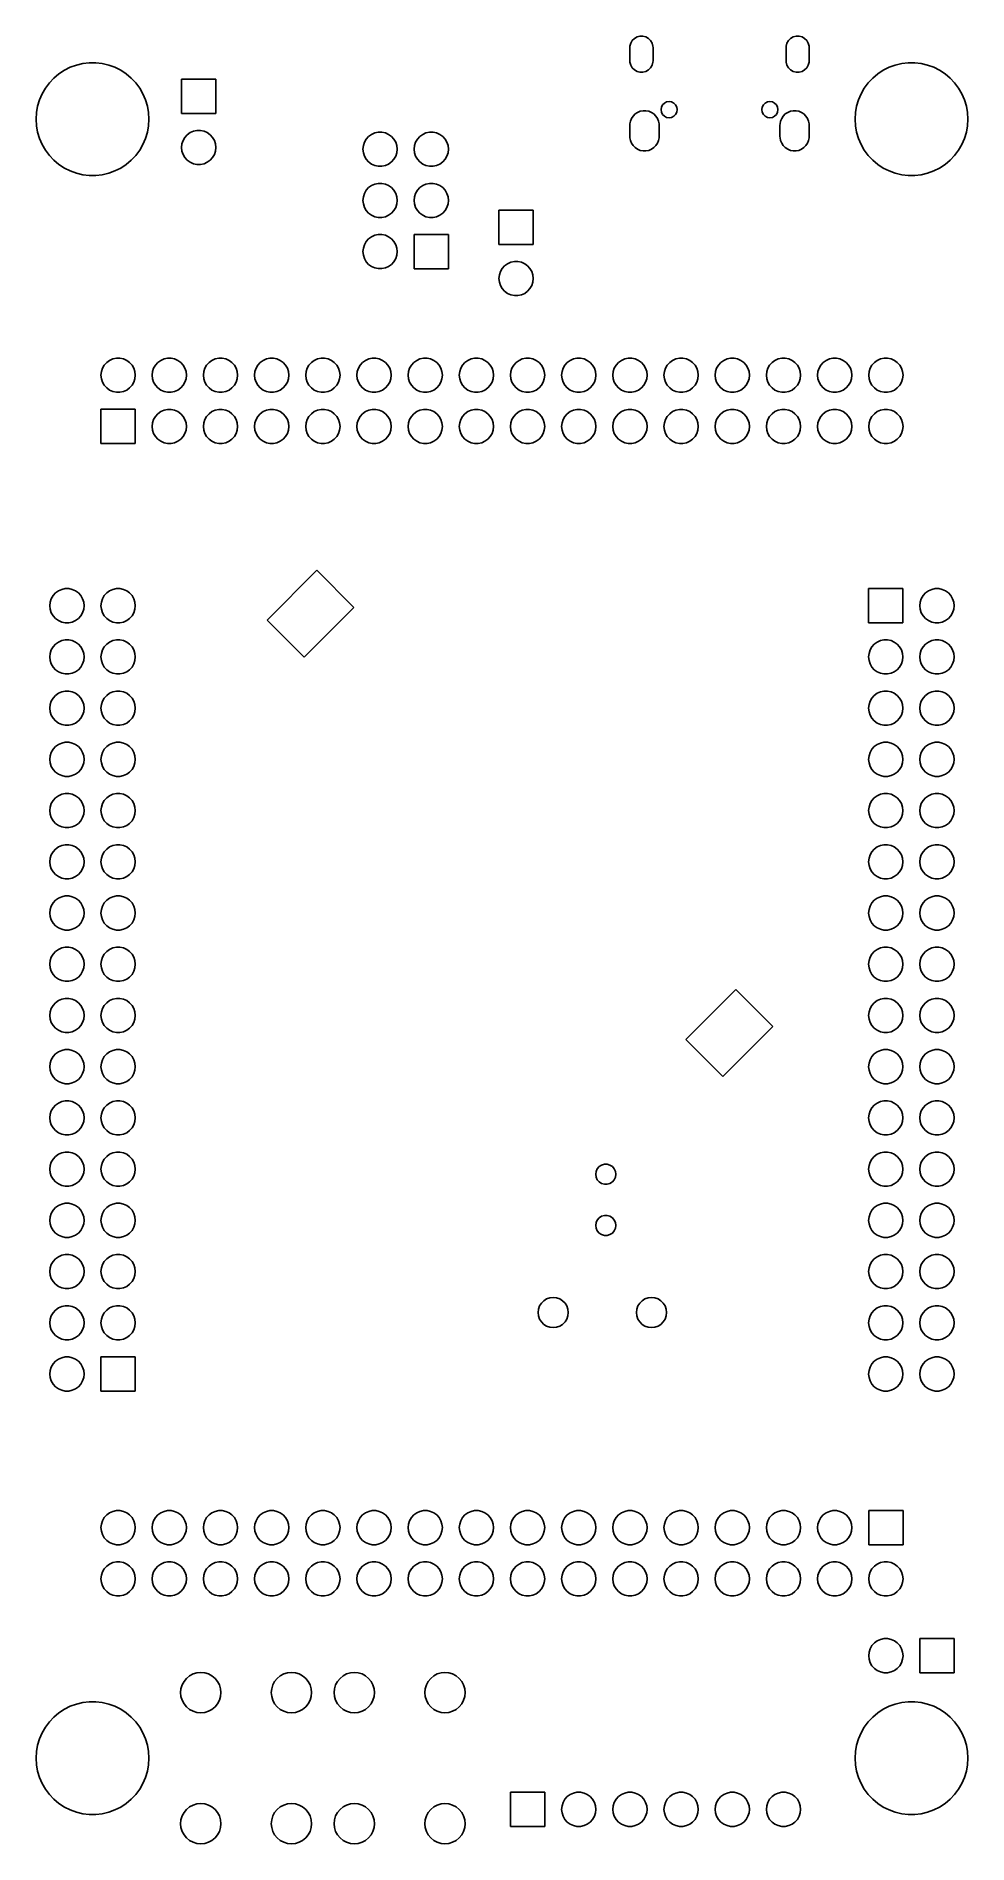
# Model space of a CAD drawing. Extents: x 0.09 to 1.91, y 0.03 to 3.56.
import ezdxf

# ---------------------------------------------------------------- set-up
doc = ezdxf.new("R2010")
doc.units = 0
doc.header["$MEASUREMENT"] = 0
doc.layers.add('BLACK', color=7, linetype='CONTINUOUS')

msp = doc.modelspace()

# ---------------------------------------------------------------- linework, layer by layer
at = {"layer": 'BLACK', "linetype": 'CONTINUOUS'}
for p, q in [((1.2498, 3.5396), (1.25, 3.5425)), ((1.2498, 3.514), (1.2498, 3.5396)), ((1.25, 3.5425), (1.2515, 3.5482)), ((1.2515, 3.5482), (1.2545, 3.5533)), ((1.2545, 3.5533), (1.2587, 3.5575)), ((1.2587, 3.5575), (1.2638, 3.5605)), ((1.2638, 3.5605), (1.2695, 3.562)), ((1.2695, 3.562), (1.2754, 3.562)), ((1.2754, 3.562), (1.2811, 3.5605)), ((1.2811, 3.5605), (1.2862, 3.5575)), ((1.2862, 3.5575), (1.2904, 3.5533)), ((1.2904, 3.5533), (1.2934, 3.5482)), ((1.2934, 3.5482), (1.2949, 3.5425)), ((1.2949, 3.5425), (1.2951, 3.5396)), ((1.2951, 3.5396), (1.2951, 3.514)), ((1.5549, 3.5396), (1.5551, 3.5425)), ((1.5549, 3.514), (1.5549, 3.5396)), ((1.5551, 3.5425), (1.5566, 3.5482)), ((1.5566, 3.5482), (1.5596, 3.5533)), ((1.5596, 3.5533), (1.5638, 3.5575)), ((1.5638, 3.5575), (1.5689, 3.5605)), ((1.5689, 3.5605), (1.5746, 3.562)), ((1.5746, 3.562), (1.5805, 3.562)), ((1.5805, 3.562), (1.5862, 3.5605)), ((1.5862, 3.5605), (1.5913, 3.5575)), ((1.5913, 3.5575), (1.5955, 3.5533)), ((1.5955, 3.5533), (1.5985, 3.5482)), ((1.5985, 3.5482), (1.6, 3.5425)), ((1.6, 3.5425), (1.6002, 3.5396)), ((1.6002, 3.5396), (1.6002, 3.514)), ((0.1342, 3.4884), (0.1449, 3.4955)), ((0.1449, 3.4955), (0.1563, 3.5012)), ((0.1563, 3.5012), (0.1684, 3.5056)), ((0.1684, 3.5056), (0.1809, 3.5086)), ((0.1809, 3.5086), (0.1936, 3.51)), ((0.1936, 3.51), (0.2064, 3.51)), ((0.2064, 3.51), (0.2191, 3.5086)), ((0.2191, 3.5086), (0.2316, 3.5056)), ((0.2316, 3.5056), (0.2437, 3.5012)), ((0.2437, 3.5012), (0.2551, 3.4955)), ((0.2551, 3.4955), (0.2658, 3.4884)), ((1.25, 3.511), (1.2498, 3.514)), ((1.2515, 3.5053), (1.25, 3.511)), ((1.2545, 3.5002), (1.2515, 3.5053)), ((1.2587, 3.496), (1.2545, 3.5002)), ((1.2638, 3.4931), (1.2587, 3.496)), ((1.2862, 3.496), (1.2811, 3.4931)), ((1.2904, 3.5002), (1.2862, 3.496)), ((1.2934, 3.5053), (1.2904, 3.5002)), ((1.2949, 3.511), (1.2934, 3.5053)), ((1.2951, 3.514), (1.2949, 3.511)), ((1.5551, 3.511), (1.5549, 3.514)), ((1.5566, 3.5053), (1.5551, 3.511)), ((1.5596, 3.5002), (1.5566, 3.5053)), ((1.5638, 3.496), (1.5596, 3.5002)), ((1.5689, 3.4931), (1.5638, 3.496)), ((1.5913, 3.496), (1.5862, 3.4931)), ((1.5955, 3.5002), (1.5913, 3.496)), ((1.5985, 3.5053), (1.5955, 3.5002)), ((1.6, 3.511), (1.5985, 3.5053)), ((1.6002, 3.514), (1.6, 3.511)), ((1.7342, 3.4884), (1.7449, 3.4955)), ((1.7449, 3.4955), (1.7563, 3.5012)), ((1.7563, 3.5012), (1.7684, 3.5056)), ((1.7684, 3.5056), (1.7809, 3.5086)), ((1.7809, 3.5086), (1.7936, 3.51)), ((1.7936, 3.51), (1.8064, 3.51)), ((1.8064, 3.51), (1.8191, 3.5086)), ((1.8191, 3.5086), (1.8316, 3.5056)), ((1.8316, 3.5056), (1.8437, 3.5012)), ((1.8437, 3.5012), (1.8551, 3.4955)), ((1.8551, 3.4955), (1.8658, 3.4884)), ((0.1015, 3.4495), (0.1079, 3.4606)), ((0.1079, 3.4606), (0.1156, 3.4709)), ((0.1156, 3.4709), (0.1244, 3.4802)), ((0.1244, 3.4802), (0.1342, 3.4884)), ((0.2658, 3.4884), (0.2756, 3.4802)), ((0.2756, 3.4802), (0.2844, 3.4709)), ((0.2844, 3.4709), (0.2921, 3.4606)), ((0.2921, 3.4606), (0.2985, 3.4495)), ((0.374, 3.4112), (0.374, 3.4781)), ((0.374, 3.4781), (0.4409, 3.4781)), ((0.4409, 3.4781), (0.4409, 3.4112)), ((1.2695, 3.4915), (1.2638, 3.4931)), ((1.2754, 3.4915), (1.2695, 3.4915)), ((1.2811, 3.4931), (1.2754, 3.4915)), ((1.5746, 3.4915), (1.5689, 3.4931)), ((1.5805, 3.4915), (1.5746, 3.4915)), ((1.5862, 3.4931), (1.5805, 3.4915)), ((1.7015, 3.4495), (1.7079, 3.4606)), ((1.7079, 3.4606), (1.7156, 3.4709)), ((1.7156, 3.4709), (1.7244, 3.4802)), ((1.7244, 3.4802), (1.7342, 3.4884)), ((1.8658, 3.4884), (1.8756, 3.4802)), ((1.8756, 3.4802), (1.8844, 3.4709)), ((1.8844, 3.4709), (1.8921, 3.4606)), ((1.8921, 3.4606), (1.8985, 3.4495)), ((0.0905, 3.4128), (0.0927, 3.4254)), ((0.0927, 3.4254), (0.0964, 3.4377)), ((0.0964, 3.4377), (0.1015, 3.4495)), ((0.2985, 3.4495), (0.3036, 3.4377)), ((0.3036, 3.4377), (0.3073, 3.4254)), ((0.3073, 3.4254), (0.3095, 3.4128)), ((1.3116, 3.4234), (1.3138, 3.4278)), ((1.3138, 3.4278), (1.3173, 3.4312)), ((1.3173, 3.4312), (1.3217, 3.4335)), ((1.3217, 3.4335), (1.3266, 3.4343)), ((1.3266, 3.4343), (1.3314, 3.4335)), ((1.3314, 3.4335), (1.3358, 3.4312)), ((1.3358, 3.4312), (1.3393, 3.4278)), ((1.3393, 3.4278), (1.3416, 3.4234)), ((1.5084, 3.4234), (1.5107, 3.4278)), ((1.5107, 3.4278), (1.5142, 3.4312)), ((1.5142, 3.4312), (1.5186, 3.4335)), ((1.5186, 3.4335), (1.5234, 3.4343)), ((1.5234, 3.4343), (1.5283, 3.4335)), ((1.5283, 3.4335), (1.5327, 3.4312)), ((1.5327, 3.4312), (1.5362, 3.4278)), ((1.5362, 3.4278), (1.5384, 3.4234)), ((1.6905, 3.4128), (1.6927, 3.4254)), ((1.6927, 3.4254), (1.6964, 3.4377)), ((1.6964, 3.4377), (1.7015, 3.4495)), ((1.8985, 3.4495), (1.9036, 3.4377)), ((1.9036, 3.4377), (1.9073, 3.4254)), ((1.9073, 3.4254), (1.9095, 3.4128)), ((0.0898, 3.4), (0.0905, 3.4128)), ((0.0905, 3.3872), (0.0898, 3.4)), ((0.3095, 3.4128), (0.3102, 3.4)), ((0.3102, 3.4), (0.3095, 3.3872)), ((0.4409, 3.4112), (0.374, 3.4112)), ((1.2498, 3.388), (1.2499, 3.3908)), ((1.2499, 3.3908), (1.251, 3.3963)), ((1.251, 3.3963), (1.2532, 3.4014)), ((1.2532, 3.4014), (1.2563, 3.4061)), ((1.2563, 3.4061), (1.2602, 3.4101)), ((1.2602, 3.4101), (1.2649, 3.4132)), ((1.2649, 3.4132), (1.2701, 3.4153)), ((1.2701, 3.4153), (1.2755, 3.4164)), ((1.2755, 3.4164), (1.2811, 3.4164)), ((1.2811, 3.4164), (1.2866, 3.4153)), ((1.2866, 3.4153), (1.2918, 3.4132)), ((1.2918, 3.4132), (1.2965, 3.4101)), ((1.2965, 3.4101), (1.3004, 3.4061)), ((1.3004, 3.4061), (1.3035, 3.4014)), ((1.3035, 3.4014), (1.3057, 3.3963)), ((1.3057, 3.3963), (1.3068, 3.3908)), ((1.3068, 3.3908), (1.3069, 3.388)), ((1.3108, 3.4185), (1.3116, 3.4234)), ((1.3116, 3.4136), (1.3108, 3.4185)), ((1.3138, 3.4092), (1.3116, 3.4136)), ((1.3173, 3.4058), (1.3138, 3.4092)), ((1.3217, 3.4035), (1.3173, 3.4058)), ((1.3266, 3.4028), (1.3217, 3.4035)), ((1.3314, 3.4035), (1.3266, 3.4028)), ((1.3358, 3.4058), (1.3314, 3.4035)), ((1.3393, 3.4092), (1.3358, 3.4058)), ((1.3416, 3.4136), (1.3393, 3.4092)), ((1.3416, 3.4234), (1.3423, 3.4185)), ((1.3423, 3.4185), (1.3416, 3.4136)), ((1.5077, 3.4185), (1.5084, 3.4234)), ((1.5084, 3.4136), (1.5077, 3.4185)), ((1.5107, 3.4092), (1.5084, 3.4136)), ((1.5142, 3.4058), (1.5107, 3.4092)), ((1.5186, 3.4035), (1.5142, 3.4058)), ((1.5234, 3.4028), (1.5186, 3.4035)), ((1.5283, 3.4035), (1.5234, 3.4028)), ((1.5327, 3.4058), (1.5283, 3.4035)), ((1.5362, 3.4092), (1.5327, 3.4058)), ((1.5384, 3.4136), (1.5362, 3.4092)), ((1.5384, 3.4234), (1.5392, 3.4185)), ((1.5392, 3.4185), (1.5384, 3.4136)), ((1.5431, 3.388), (1.5432, 3.3908)), ((1.5432, 3.3908), (1.5443, 3.3963)), ((1.5443, 3.3963), (1.5465, 3.4014)), ((1.5465, 3.4014), (1.5496, 3.4061)), ((1.5496, 3.4061), (1.5535, 3.4101)), ((1.5535, 3.4101), (1.5582, 3.4132)), ((1.5582, 3.4132), (1.5634, 3.4153)), ((1.5634, 3.4153), (1.5689, 3.4164)), ((1.5689, 3.4164), (1.5745, 3.4164)), ((1.5745, 3.4164), (1.5799, 3.4153)), ((1.5799, 3.4153), (1.5851, 3.4132)), ((1.5851, 3.4132), (1.5898, 3.4101)), ((1.5898, 3.4101), (1.5937, 3.4061)), ((1.5937, 3.4061), (1.5968, 3.4014)), ((1.5968, 3.4014), (1.599, 3.3963)), ((1.599, 3.3963), (1.6001, 3.3908)), ((1.6001, 3.3908), (1.6002, 3.388)), ((1.6898, 3.4), (1.6905, 3.4128)), ((1.6905, 3.3872), (1.6898, 3.4)), ((1.9095, 3.4128), (1.9102, 3.4)), ((1.9102, 3.4), (1.9095, 3.3872)), ((0.0927, 3.3746), (0.0905, 3.3872)), ((0.0964, 3.3623), (0.0927, 3.3746)), ((0.1015, 3.3505), (0.0964, 3.3623)), ((0.3036, 3.3623), (0.2985, 3.3505)), ((0.3073, 3.3746), (0.3036, 3.3623)), ((0.3095, 3.3872), (0.3073, 3.3746)), ((0.3747, 3.3516), (0.3769, 3.3583)), ((0.3769, 3.3583), (0.3804, 3.3644)), ((0.3804, 3.3644), (0.3851, 3.3696)), ((0.3851, 3.3696), (0.3907, 3.3737)), ((0.3907, 3.3737), (0.3971, 3.3765)), ((0.3971, 3.3765), (0.404, 3.378)), ((0.404, 3.378), (0.411, 3.378)), ((0.411, 3.378), (0.4178, 3.3765)), ((0.4178, 3.3765), (0.4242, 3.3737)), ((0.4242, 3.3737), (0.4299, 3.3696)), ((0.4299, 3.3696), (0.4346, 3.3644)), ((0.4346, 3.3644), (0.4381, 3.3583)), ((0.4381, 3.3583), (0.4402, 3.3516)), ((0.7291, 3.3483), (0.7312, 3.3549)), ((0.7312, 3.3549), (0.7347, 3.361)), ((0.7347, 3.361), (0.7394, 3.3662)), ((0.7394, 3.3662), (0.7451, 3.3703)), ((0.7451, 3.3703), (0.7515, 3.3732)), ((0.7515, 3.3732), (0.7583, 3.3746)), ((0.7583, 3.3746), (0.7653, 3.3746)), ((0.7653, 3.3746), (0.7722, 3.3732)), ((0.7722, 3.3732), (0.7785, 3.3703)), ((0.7785, 3.3703), (0.7842, 3.3662)), ((0.7842, 3.3662), (0.7889, 3.361)), ((0.7889, 3.361), (0.7924, 3.3549)), ((0.7924, 3.3549), (0.7945, 3.3483)), ((0.8291, 3.3483), (0.8312, 3.3549)), ((0.8312, 3.3549), (0.8347, 3.361)), ((0.8347, 3.361), (0.8394, 3.3662)), ((0.8394, 3.3662), (0.8451, 3.3703)), ((0.8451, 3.3703), (0.8515, 3.3732)), ((0.8515, 3.3732), (0.8583, 3.3746)), ((0.8583, 3.3746), (0.8653, 3.3746)), ((0.8653, 3.3746), (0.8722, 3.3732)), ((0.8722, 3.3732), (0.8785, 3.3703)), ((0.8785, 3.3703), (0.8842, 3.3662)), ((0.8842, 3.3662), (0.8889, 3.361)), ((0.8889, 3.361), (0.8924, 3.3549)), ((0.8924, 3.3549), (0.8945, 3.3483)), ((1.2498, 3.3663), (1.2498, 3.388)), ((1.2499, 3.3635), (1.2498, 3.3663)), ((1.251, 3.3581), (1.2499, 3.3635)), ((1.2532, 3.3529), (1.251, 3.3581)), ((1.2563, 3.3482), (1.2532, 3.3529)), ((1.3035, 3.3529), (1.3004, 3.3482)), ((1.3057, 3.3581), (1.3035, 3.3529)), ((1.3068, 3.3635), (1.3057, 3.3581)), ((1.3069, 3.3663), (1.3068, 3.3635)), ((1.3069, 3.388), (1.3069, 3.3663)), ((1.5431, 3.3663), (1.5431, 3.388)), ((1.5432, 3.3635), (1.5431, 3.3663)), ((1.5443, 3.3581), (1.5432, 3.3635)), ((1.5465, 3.3529), (1.5443, 3.3581)), ((1.5496, 3.3482), (1.5465, 3.3529)), ((1.5968, 3.3529), (1.5937, 3.3482)), ((1.599, 3.3581), (1.5968, 3.3529)), ((1.6001, 3.3635), (1.599, 3.3581)), ((1.6002, 3.3663), (1.6001, 3.3635)), ((1.6002, 3.388), (1.6002, 3.3663)), ((1.6927, 3.3746), (1.6905, 3.3872)), ((1.6964, 3.3623), (1.6927, 3.3746)), ((1.7015, 3.3505), (1.6964, 3.3623)), ((1.9036, 3.3623), (1.8985, 3.3505)), ((1.9073, 3.3746), (1.9036, 3.3623)), ((1.9095, 3.3872), (1.9073, 3.3746)), ((0.1079, 3.3394), (0.1015, 3.3505)), ((0.1156, 3.3291), (0.1079, 3.3394)), ((0.1244, 3.3198), (0.1156, 3.3291)), ((0.1342, 3.3116), (0.1244, 3.3198)), ((0.2756, 3.3198), (0.2658, 3.3116)), ((0.2844, 3.3291), (0.2756, 3.3198)), ((0.2921, 3.3394), (0.2844, 3.3291)), ((0.2985, 3.3505), (0.2921, 3.3394)), ((0.374, 3.3447), (0.3747, 3.3516)), ((0.3747, 3.3377), (0.374, 3.3447)), ((0.3769, 3.3311), (0.3747, 3.3377)), ((0.3804, 3.325), (0.3769, 3.3311)), ((0.3851, 3.3198), (0.3804, 3.325)), ((0.3907, 3.3157), (0.3851, 3.3198)), ((0.4299, 3.3198), (0.4242, 3.3157)), ((0.4346, 3.325), (0.4299, 3.3198)), ((0.4381, 3.3311), (0.4346, 3.325)), ((0.4402, 3.3377), (0.4381, 3.3311)), ((0.4402, 3.3516), (0.4409, 3.3447)), ((0.4409, 3.3447), (0.4402, 3.3377)), ((0.7283, 3.3413), (0.7291, 3.3483)), ((0.7291, 3.3344), (0.7283, 3.3413)), ((0.7312, 3.3277), (0.7291, 3.3344)), ((0.7347, 3.3217), (0.7312, 3.3277)), ((0.7394, 3.3165), (0.7347, 3.3217)), ((0.7889, 3.3217), (0.7842, 3.3165)), ((0.7924, 3.3277), (0.7889, 3.3217)), ((0.7945, 3.3344), (0.7924, 3.3277)), ((0.7945, 3.3483), (0.7953, 3.3413)), ((0.7953, 3.3413), (0.7945, 3.3344)), ((0.8283, 3.3413), (0.8291, 3.3483)), ((0.8291, 3.3344), (0.8283, 3.3413)), ((0.8312, 3.3277), (0.8291, 3.3344)), ((0.8347, 3.3217), (0.8312, 3.3277)), ((0.8394, 3.3165), (0.8347, 3.3217)), ((0.8889, 3.3217), (0.8842, 3.3165)), ((0.8924, 3.3277), (0.8889, 3.3217)), ((0.8945, 3.3344), (0.8924, 3.3277)), ((0.8945, 3.3483), (0.8953, 3.3413)), ((0.8953, 3.3413), (0.8945, 3.3344)), ((1.2602, 3.3443), (1.2563, 3.3482)), ((1.2649, 3.3412), (1.2602, 3.3443)), ((1.2701, 3.339), (1.2649, 3.3412)), ((1.2755, 3.3379), (1.2701, 3.339)), ((1.2811, 3.3379), (1.2755, 3.3379)), ((1.2866, 3.339), (1.2811, 3.3379)), ((1.2918, 3.3412), (1.2866, 3.339)), ((1.2965, 3.3443), (1.2918, 3.3412)), ((1.3004, 3.3482), (1.2965, 3.3443)), ((1.5535, 3.3443), (1.5496, 3.3482)), ((1.5582, 3.3412), (1.5535, 3.3443)), ((1.5634, 3.339), (1.5582, 3.3412)), ((1.5689, 3.3379), (1.5634, 3.339)), ((1.5745, 3.3379), (1.5689, 3.3379)), ((1.5799, 3.339), (1.5745, 3.3379)), ((1.5851, 3.3412), (1.5799, 3.339)), ((1.5898, 3.3443), (1.5851, 3.3412)), ((1.5937, 3.3482), (1.5898, 3.3443)), ((1.7079, 3.3394), (1.7015, 3.3505)), ((1.7156, 3.3291), (1.7079, 3.3394)), ((1.7244, 3.3198), (1.7156, 3.3291)), ((1.7342, 3.3116), (1.7244, 3.3198)), ((1.8756, 3.3198), (1.8658, 3.3116)), ((1.8844, 3.3291), (1.8756, 3.3198)), ((1.8921, 3.3394), (1.8844, 3.3291)), ((1.8985, 3.3505), (1.8921, 3.3394)), ((0.1449, 3.3045), (0.1342, 3.3116)), ((0.1563, 3.2988), (0.1449, 3.3045)), ((0.1684, 3.2944), (0.1563, 3.2988)), ((0.1809, 3.2914), (0.1684, 3.2944)), ((0.1936, 3.29), (0.1809, 3.2914)), ((0.2064, 3.29), (0.1936, 3.29)), ((0.2191, 3.2914), (0.2064, 3.29)), ((0.2316, 3.2944), (0.2191, 3.2914)), ((0.2437, 3.2988), (0.2316, 3.2944)), ((0.2551, 3.3045), (0.2437, 3.2988)), ((0.2658, 3.3116), (0.2551, 3.3045)), ((0.3971, 3.3129), (0.3907, 3.3157)), ((0.404, 3.3114), (0.3971, 3.3129)), ((0.411, 3.3114), (0.404, 3.3114)), ((0.4178, 3.3129), (0.411, 3.3114)), ((0.4242, 3.3157), (0.4178, 3.3129)), ((0.7451, 3.3124), (0.7394, 3.3165)), ((0.7515, 3.3095), (0.7451, 3.3124)), ((0.7583, 3.3081), (0.7515, 3.3095)), ((0.7653, 3.3081), (0.7583, 3.3081)), ((0.7722, 3.3095), (0.7653, 3.3081)), ((0.7785, 3.3124), (0.7722, 3.3095)), ((0.7842, 3.3165), (0.7785, 3.3124)), ((0.8451, 3.3124), (0.8394, 3.3165)), ((0.8515, 3.3095), (0.8451, 3.3124)), ((0.8583, 3.3081), (0.8515, 3.3095)), ((0.8653, 3.3081), (0.8583, 3.3081)), ((0.8722, 3.3095), (0.8653, 3.3081)), ((0.8785, 3.3124), (0.8722, 3.3095)), ((0.8842, 3.3165), (0.8785, 3.3124)), ((1.7449, 3.3045), (1.7342, 3.3116)), ((1.7563, 3.2988), (1.7449, 3.3045)), ((1.7684, 3.2944), (1.7563, 3.2988)), ((1.7809, 3.2914), (1.7684, 3.2944)), ((1.7936, 3.29), (1.7809, 3.2914)), ((1.8064, 3.29), (1.7936, 3.29)), ((1.8191, 3.2914), (1.8064, 3.29)), ((1.8316, 3.2944), (1.8191, 3.2914)), ((1.8437, 3.2988), (1.8316, 3.2944)), ((1.8551, 3.3045), (1.8437, 3.2988)), ((1.8658, 3.3116), (1.8551, 3.3045)), ((0.7283, 3.2413), (0.7291, 3.2483)), ((0.7291, 3.2483), (0.7312, 3.2549)), ((0.7312, 3.2549), (0.7347, 3.261)), ((0.7347, 3.261), (0.7394, 3.2662)), ((0.7394, 3.2662), (0.7451, 3.2703)), ((0.7451, 3.2703), (0.7515, 3.2732)), ((0.7515, 3.2732), (0.7583, 3.2746)), ((0.7583, 3.2746), (0.7653, 3.2746)), ((0.7653, 3.2746), (0.7722, 3.2732)), ((0.7722, 3.2732), (0.7785, 3.2703)), ((0.7785, 3.2703), (0.7842, 3.2662)), ((0.7842, 3.2662), (0.7889, 3.261)), ((0.7889, 3.261), (0.7924, 3.2549)), ((0.7924, 3.2549), (0.7945, 3.2483)), ((0.7945, 3.2483), (0.7953, 3.2413)), ((0.8283, 3.2413), (0.8291, 3.2483)), ((0.8291, 3.2483), (0.8312, 3.2549)), ((0.8312, 3.2549), (0.8347, 3.261)), ((0.8347, 3.261), (0.8394, 3.2662)), ((0.8394, 3.2662), (0.8451, 3.2703)), ((0.8451, 3.2703), (0.8515, 3.2732)), ((0.8515, 3.2732), (0.8583, 3.2746)), ((0.8583, 3.2746), (0.8653, 3.2746)), ((0.8653, 3.2746), (0.8722, 3.2732)), ((0.8722, 3.2732), (0.8785, 3.2703)), ((0.8785, 3.2703), (0.8842, 3.2662)), ((0.8842, 3.2662), (0.8889, 3.261)), ((0.8889, 3.261), (0.8924, 3.2549)), ((0.8924, 3.2549), (0.8945, 3.2483)), ((0.8945, 3.2483), (0.8953, 3.2413)), ((0.7291, 3.2344), (0.7283, 3.2413)), ((0.7312, 3.2277), (0.7291, 3.2344)), ((0.7347, 3.2217), (0.7312, 3.2277)), ((0.7394, 3.2165), (0.7347, 3.2217)), ((0.7451, 3.2124), (0.7394, 3.2165)), ((0.7515, 3.2095), (0.7451, 3.2124)), ((0.7785, 3.2124), (0.7722, 3.2095)), ((0.7842, 3.2165), (0.7785, 3.2124)), ((0.7889, 3.2217), (0.7842, 3.2165)), ((0.7924, 3.2277), (0.7889, 3.2217)), ((0.7945, 3.2344), (0.7924, 3.2277)), ((0.7953, 3.2413), (0.7945, 3.2344)), ((0.8291, 3.2344), (0.8283, 3.2413)), ((0.8312, 3.2277), (0.8291, 3.2344)), ((0.8347, 3.2217), (0.8312, 3.2277)), ((0.8394, 3.2165), (0.8347, 3.2217)), ((0.8451, 3.2124), (0.8394, 3.2165)), ((0.8515, 3.2095), (0.8451, 3.2124)), ((0.8785, 3.2124), (0.8722, 3.2095)), ((0.8842, 3.2165), (0.8785, 3.2124)), ((0.8889, 3.2217), (0.8842, 3.2165)), ((0.8924, 3.2277), (0.8889, 3.2217)), ((0.8945, 3.2344), (0.8924, 3.2277)), ((0.8953, 3.2413), (0.8945, 3.2344)), ((0.9941, 3.1553), (0.9941, 3.2222)), ((0.9941, 3.2222), (1.061, 3.2222)), ((1.061, 3.2222), (1.061, 3.1553)), ((0.7583, 3.2081), (0.7515, 3.2095)), ((0.7653, 3.2081), (0.7583, 3.2081)), ((0.7722, 3.2095), (0.7653, 3.2081)), ((0.8583, 3.2081), (0.8515, 3.2095)), ((0.8653, 3.2081), (0.8583, 3.2081)), ((0.8722, 3.2095), (0.8653, 3.2081)), ((0.7283, 3.1413), (0.7291, 3.1483)), ((0.7291, 3.1344), (0.7283, 3.1413)), ((0.7291, 3.1483), (0.7312, 3.1549)), ((0.7312, 3.1549), (0.7347, 3.161)), ((0.7347, 3.161), (0.7394, 3.1662)), ((0.7394, 3.1662), (0.7451, 3.1703)), ((0.7451, 3.1703), (0.7515, 3.1732)), ((0.7515, 3.1732), (0.7583, 3.1746)), ((0.7583, 3.1746), (0.7653, 3.1746)), ((0.7653, 3.1746), (0.7722, 3.1732)), ((0.7722, 3.1732), (0.7785, 3.1703)), ((0.7785, 3.1703), (0.7842, 3.1662)), ((0.7842, 3.1662), (0.7889, 3.161)), ((0.7889, 3.161), (0.7924, 3.1549)), ((0.7924, 3.1549), (0.7945, 3.1483)), ((0.7945, 3.1483), (0.7953, 3.1413)), ((0.7953, 3.1413), (0.7945, 3.1344)), ((0.8283, 3.1079), (0.8283, 3.1748)), ((0.8283, 3.1748), (0.8953, 3.1748)), ((0.8953, 3.1748), (0.8953, 3.1079)), ((1.061, 3.1553), (0.9941, 3.1553)), ((0.7312, 3.1277), (0.7291, 3.1344)), ((0.7347, 3.1217), (0.7312, 3.1277)), ((0.7394, 3.1165), (0.7347, 3.1217)), ((0.7451, 3.1124), (0.7394, 3.1165)), ((0.7515, 3.1095), (0.7451, 3.1124)), ((0.7583, 3.1081), (0.7515, 3.1095)), ((0.7653, 3.1081), (0.7583, 3.1081)), ((0.7722, 3.1095), (0.7653, 3.1081)), ((0.7785, 3.1124), (0.7722, 3.1095)), ((0.7842, 3.1165), (0.7785, 3.1124)), ((0.7889, 3.1217), (0.7842, 3.1165)), ((0.7924, 3.1277), (0.7889, 3.1217)), ((0.7945, 3.1344), (0.7924, 3.1277)), ((0.8953, 3.1079), (0.8283, 3.1079)), ((0.997, 3.1024), (1.0005, 3.1084)), ((1.0005, 3.1084), (1.0052, 3.1136)), ((1.0052, 3.1136), (1.0108, 3.1178)), ((1.0108, 3.1178), (1.0172, 3.1206)), ((1.0172, 3.1206), (1.0241, 3.1221)), ((1.0241, 3.1221), (1.0311, 3.1221)), ((1.0311, 3.1221), (1.0379, 3.1206)), ((1.0379, 3.1206), (1.0443, 3.1178)), ((1.0443, 3.1178), (1.05, 3.1136)), ((1.05, 3.1136), (1.0546, 3.1084)), ((1.0546, 3.1084), (1.0581, 3.1024)), ((0.9941, 3.0888), (0.9948, 3.0957)), ((0.9948, 3.0818), (0.9941, 3.0888)), ((0.9948, 3.0957), (0.997, 3.1024)), ((0.997, 3.0752), (0.9948, 3.0818)), ((1.0005, 3.0691), (0.997, 3.0752)), ((1.0581, 3.0752), (1.0546, 3.0691)), ((1.0581, 3.1024), (1.0603, 3.0957)), ((1.0603, 3.0818), (1.0581, 3.0752)), ((1.0603, 3.0957), (1.061, 3.0888)), ((1.061, 3.0888), (1.0603, 3.0818)), ((1.0052, 3.0639), (1.0005, 3.0691)), ((1.0108, 3.0598), (1.0052, 3.0639)), ((1.0172, 3.057), (1.0108, 3.0598)), ((1.0241, 3.0555), (1.0172, 3.057)), ((1.0311, 3.0555), (1.0241, 3.0555)), ((1.0379, 3.057), (1.0311, 3.0555)), ((1.0443, 3.0598), (1.0379, 3.057)), ((1.05, 3.0639), (1.0443, 3.0598)), ((1.0546, 3.0691), (1.05, 3.0639)), ((0.2333, 2.929), (0.2397, 2.9318)), ((0.2397, 2.9318), (0.2465, 2.9333)), ((0.2465, 2.9333), (0.2535, 2.9333)), ((0.2535, 2.9333), (0.2603, 2.9318)), ((0.2603, 2.9318), (0.2667, 2.929)), ((0.3333, 2.929), (0.3397, 2.9318)), ((0.3397, 2.9318), (0.3465, 2.9333)), ((0.3465, 2.9333), (0.3535, 2.9333)), ((0.3535, 2.9333), (0.3603, 2.9318)), ((0.3603, 2.9318), (0.3667, 2.929)), ((0.4333, 2.929), (0.4397, 2.9318)), ((0.4397, 2.9318), (0.4465, 2.9333)), ((0.4465, 2.9333), (0.4535, 2.9333)), ((0.4535, 2.9333), (0.4603, 2.9318)), ((0.4603, 2.9318), (0.4667, 2.929)), ((0.5333, 2.929), (0.5397, 2.9318)), ((0.5397, 2.9318), (0.5465, 2.9333)), ((0.5465, 2.9333), (0.5535, 2.9333)), ((0.5535, 2.9333), (0.5603, 2.9318)), ((0.5603, 2.9318), (0.5667, 2.929)), ((0.6333, 2.929), (0.6397, 2.9318)), ((0.6397, 2.9318), (0.6465, 2.9333)), ((0.6465, 2.9333), (0.6535, 2.9333)), ((0.6535, 2.9333), (0.6603, 2.9318)), ((0.6603, 2.9318), (0.6667, 2.929)), ((0.7333, 2.929), (0.7397, 2.9318)), ((0.7397, 2.9318), (0.7465, 2.9333)), ((0.7465, 2.9333), (0.7535, 2.9333)), ((0.7535, 2.9333), (0.7603, 2.9318)), ((0.7603, 2.9318), (0.7667, 2.929)), ((0.8333, 2.929), (0.8397, 2.9318)), ((0.8397, 2.9318), (0.8465, 2.9333)), ((0.8465, 2.9333), (0.8535, 2.9333)), ((0.8535, 2.9333), (0.8603, 2.9318)), ((0.8603, 2.9318), (0.8667, 2.929)), ((0.9333, 2.929), (0.9397, 2.9318)), ((0.9397, 2.9318), (0.9465, 2.9333)), ((0.9465, 2.9333), (0.9535, 2.9333)), ((0.9535, 2.9333), (0.9603, 2.9318)), ((0.9603, 2.9318), (0.9667, 2.929)), ((1.0333, 2.929), (1.0397, 2.9318)), ((1.0397, 2.9318), (1.0465, 2.9333)), ((1.0465, 2.9333), (1.0535, 2.9333)), ((1.0535, 2.9333), (1.0603, 2.9318)), ((1.0603, 2.9318), (1.0667, 2.929)), ((1.1333, 2.929), (1.1397, 2.9318)), ((1.1397, 2.9318), (1.1465, 2.9333)), ((1.1465, 2.9333), (1.1535, 2.9333)), ((1.1535, 2.9333), (1.1603, 2.9318)), ((1.1603, 2.9318), (1.1667, 2.929)), ((1.2333, 2.929), (1.2397, 2.9318)), ((1.2397, 2.9318), (1.2465, 2.9333)), ((1.2465, 2.9333), (1.2535, 2.9333)), ((1.2535, 2.9333), (1.2603, 2.9318)), ((1.2603, 2.9318), (1.2667, 2.929)), ((1.3333, 2.929), (1.3397, 2.9318)), ((1.3397, 2.9318), (1.3465, 2.9333)), ((1.3465, 2.9333), (1.3535, 2.9333)), ((1.3535, 2.9333), (1.3603, 2.9318)), ((1.3603, 2.9318), (1.3667, 2.929)), ((1.4333, 2.929), (1.4397, 2.9318)), ((1.4397, 2.9318), (1.4465, 2.9333)), ((1.4465, 2.9333), (1.4535, 2.9333)), ((1.4535, 2.9333), (1.4603, 2.9318)), ((1.4603, 2.9318), (1.4667, 2.929)), ((1.5333, 2.929), (1.5397, 2.9318)), ((1.5397, 2.9318), (1.5465, 2.9333)), ((1.5465, 2.9333), (1.5535, 2.9333)), ((1.5535, 2.9333), (1.5603, 2.9318)), ((1.5603, 2.9318), (1.5667, 2.929)), ((1.6333, 2.929), (1.6397, 2.9318)), ((1.6397, 2.9318), (1.6465, 2.9333)), ((1.6465, 2.9333), (1.6535, 2.9333)), ((1.6535, 2.9333), (1.6603, 2.9318)), ((1.6603, 2.9318), (1.6667, 2.929)), ((1.7333, 2.929), (1.7397, 2.9318)), ((1.7397, 2.9318), (1.7465, 2.9333)), ((1.7465, 2.9333), (1.7535, 2.9333)), ((1.7535, 2.9333), (1.7603, 2.9318)), ((1.7603, 2.9318), (1.7667, 2.929)), ((0.2165, 2.9), (0.2173, 2.907)), ((0.2173, 2.893), (0.2165, 2.9)), ((0.2173, 2.907), (0.2194, 2.9136)), ((0.2194, 2.9136), (0.2229, 2.9197)), ((0.2229, 2.9197), (0.2276, 2.9249)), ((0.2276, 2.9249), (0.2333, 2.929)), ((0.2667, 2.929), (0.2724, 2.9249)), ((0.2724, 2.9249), (0.2771, 2.9197)), ((0.2771, 2.9197), (0.2806, 2.9136)), ((0.2806, 2.9136), (0.2827, 2.907)), ((0.2827, 2.907), (0.2835, 2.9)), ((0.2835, 2.9), (0.2827, 2.893)), ((0.3165, 2.9), (0.3173, 2.907)), ((0.3173, 2.893), (0.3165, 2.9)), ((0.3173, 2.907), (0.3194, 2.9136)), ((0.3194, 2.9136), (0.3229, 2.9197)), ((0.3229, 2.9197), (0.3276, 2.9249)), ((0.3276, 2.9249), (0.3333, 2.929)), ((0.3667, 2.929), (0.3724, 2.9249)), ((0.3724, 2.9249), (0.3771, 2.9197)), ((0.3771, 2.9197), (0.3806, 2.9136)), ((0.3806, 2.9136), (0.3827, 2.907)), ((0.3827, 2.907), (0.3835, 2.9)), ((0.3835, 2.9), (0.3827, 2.893)), ((0.4165, 2.9), (0.4173, 2.907)), ((0.4173, 2.893), (0.4165, 2.9)), ((0.4173, 2.907), (0.4194, 2.9136)), ((0.4194, 2.9136), (0.4229, 2.9197)), ((0.4229, 2.9197), (0.4276, 2.9249)), ((0.4276, 2.9249), (0.4333, 2.929)), ((0.4667, 2.929), (0.4724, 2.9249)), ((0.4724, 2.9249), (0.4771, 2.9197)), ((0.4771, 2.9197), (0.4806, 2.9136)), ((0.4806, 2.9136), (0.4827, 2.907)), ((0.4827, 2.907), (0.4835, 2.9)), ((0.4835, 2.9), (0.4827, 2.893)), ((0.5165, 2.9), (0.5173, 2.907)), ((0.5173, 2.893), (0.5165, 2.9)), ((0.5173, 2.907), (0.5194, 2.9136)), ((0.5194, 2.9136), (0.5229, 2.9197)), ((0.5229, 2.9197), (0.5276, 2.9249)), ((0.5276, 2.9249), (0.5333, 2.929)), ((0.5667, 2.929), (0.5724, 2.9249)), ((0.5724, 2.9249), (0.5771, 2.9197)), ((0.5771, 2.9197), (0.5806, 2.9136)), ((0.5806, 2.9136), (0.5827, 2.907)), ((0.5827, 2.907), (0.5835, 2.9)), ((0.5835, 2.9), (0.5827, 2.893)), ((0.6165, 2.9), (0.6173, 2.907)), ((0.6173, 2.893), (0.6165, 2.9)), ((0.6173, 2.907), (0.6194, 2.9136)), ((0.6194, 2.9136), (0.6229, 2.9197)), ((0.6229, 2.9197), (0.6276, 2.9249)), ((0.6276, 2.9249), (0.6333, 2.929)), ((0.6667, 2.929), (0.6724, 2.9249)), ((0.6724, 2.9249), (0.6771, 2.9197)), ((0.6771, 2.9197), (0.6806, 2.9136)), ((0.6806, 2.9136), (0.6827, 2.907)), ((0.6827, 2.907), (0.6835, 2.9)), ((0.6835, 2.9), (0.6827, 2.893)), ((0.7165, 2.9), (0.7173, 2.907)), ((0.7173, 2.893), (0.7165, 2.9)), ((0.7173, 2.907), (0.7194, 2.9136)), ((0.7194, 2.9136), (0.7229, 2.9197)), ((0.7229, 2.9197), (0.7276, 2.9249)), ((0.7276, 2.9249), (0.7333, 2.929)), ((0.7667, 2.929), (0.7724, 2.9249)), ((0.7724, 2.9249), (0.7771, 2.9197)), ((0.7771, 2.9197), (0.7806, 2.9136)), ((0.7806, 2.9136), (0.7827, 2.907)), ((0.7827, 2.907), (0.7835, 2.9)), ((0.7835, 2.9), (0.7827, 2.893)), ((0.8165, 2.9), (0.8173, 2.907)), ((0.8173, 2.893), (0.8165, 2.9)), ((0.8173, 2.907), (0.8194, 2.9136)), ((0.8194, 2.9136), (0.8229, 2.9197)), ((0.8229, 2.9197), (0.8276, 2.9249)), ((0.8276, 2.9249), (0.8333, 2.929)), ((0.8667, 2.929), (0.8724, 2.9249)), ((0.8724, 2.9249), (0.8771, 2.9197)), ((0.8771, 2.9197), (0.8806, 2.9136)), ((0.8806, 2.9136), (0.8827, 2.907)), ((0.8827, 2.907), (0.8835, 2.9)), ((0.8835, 2.9), (0.8827, 2.893)), ((0.9165, 2.9), (0.9173, 2.907)), ((0.9173, 2.893), (0.9165, 2.9)), ((0.9173, 2.907), (0.9194, 2.9136)), ((0.9194, 2.9136), (0.9229, 2.9197)), ((0.9229, 2.9197), (0.9276, 2.9249)), ((0.9276, 2.9249), (0.9333, 2.929)), ((0.9667, 2.929), (0.9724, 2.9249)), ((0.9724, 2.9249), (0.9771, 2.9197)), ((0.9771, 2.9197), (0.9806, 2.9136)), ((0.9806, 2.9136), (0.9827, 2.907)), ((0.9827, 2.907), (0.9835, 2.9)), ((0.9835, 2.9), (0.9827, 2.893)), ((1.0165, 2.9), (1.0173, 2.907)), ((1.0173, 2.893), (1.0165, 2.9)), ((1.0173, 2.907), (1.0194, 2.9136)), ((1.0194, 2.9136), (1.0229, 2.9197)), ((1.0229, 2.9197), (1.0276, 2.9249)), ((1.0276, 2.9249), (1.0333, 2.929)), ((1.0667, 2.929), (1.0724, 2.9249)), ((1.0724, 2.9249), (1.0771, 2.9197)), ((1.0771, 2.9197), (1.0806, 2.9136)), ((1.0806, 2.9136), (1.0827, 2.907)), ((1.0827, 2.907), (1.0835, 2.9)), ((1.0835, 2.9), (1.0827, 2.893)), ((1.1165, 2.9), (1.1173, 2.907)), ((1.1173, 2.893), (1.1165, 2.9)), ((1.1173, 2.907), (1.1194, 2.9136)), ((1.1194, 2.9136), (1.1229, 2.9197)), ((1.1229, 2.9197), (1.1276, 2.9249)), ((1.1276, 2.9249), (1.1333, 2.929)), ((1.1667, 2.929), (1.1724, 2.9249)), ((1.1724, 2.9249), (1.1771, 2.9197)), ((1.1771, 2.9197), (1.1806, 2.9136)), ((1.1806, 2.9136), (1.1827, 2.907)), ((1.1827, 2.907), (1.1835, 2.9)), ((1.1835, 2.9), (1.1827, 2.893)), ((1.2165, 2.9), (1.2173, 2.907)), ((1.2173, 2.893), (1.2165, 2.9)), ((1.2173, 2.907), (1.2194, 2.9136)), ((1.2194, 2.9136), (1.2229, 2.9197)), ((1.2229, 2.9197), (1.2276, 2.9249)), ((1.2276, 2.9249), (1.2333, 2.929)), ((1.2667, 2.929), (1.2724, 2.9249)), ((1.2724, 2.9249), (1.2771, 2.9197)), ((1.2771, 2.9197), (1.2806, 2.9136)), ((1.2806, 2.9136), (1.2827, 2.907)), ((1.2827, 2.907), (1.2835, 2.9)), ((1.2835, 2.9), (1.2827, 2.893)), ((1.3165, 2.9), (1.3173, 2.907)), ((1.3173, 2.893), (1.3165, 2.9)), ((1.3173, 2.907), (1.3194, 2.9136)), ((1.3194, 2.9136), (1.3229, 2.9197)), ((1.3229, 2.9197), (1.3276, 2.9249)), ((1.3276, 2.9249), (1.3333, 2.929)), ((1.3667, 2.929), (1.3724, 2.9249)), ((1.3724, 2.9249), (1.3771, 2.9197)), ((1.3771, 2.9197), (1.3806, 2.9136)), ((1.3806, 2.9136), (1.3827, 2.907)), ((1.3827, 2.907), (1.3835, 2.9)), ((1.3835, 2.9), (1.3827, 2.893)), ((1.4165, 2.9), (1.4173, 2.907)), ((1.4173, 2.893), (1.4165, 2.9)), ((1.4173, 2.907), (1.4194, 2.9136)), ((1.4194, 2.9136), (1.4229, 2.9197)), ((1.4229, 2.9197), (1.4276, 2.9249)), ((1.4276, 2.9249), (1.4333, 2.929)), ((1.4667, 2.929), (1.4724, 2.9249)), ((1.4724, 2.9249), (1.4771, 2.9197)), ((1.4771, 2.9197), (1.4806, 2.9136)), ((1.4806, 2.9136), (1.4827, 2.907)), ((1.4827, 2.907), (1.4835, 2.9)), ((1.4835, 2.9), (1.4827, 2.893)), ((1.5165, 2.9), (1.5173, 2.907)), ((1.5173, 2.893), (1.5165, 2.9)), ((1.5173, 2.907), (1.5194, 2.9136)), ((1.5194, 2.9136), (1.5229, 2.9197)), ((1.5229, 2.9197), (1.5276, 2.9249)), ((1.5276, 2.9249), (1.5333, 2.929)), ((1.5667, 2.929), (1.5724, 2.9249)), ((1.5724, 2.9249), (1.5771, 2.9197)), ((1.5771, 2.9197), (1.5806, 2.9136)), ((1.5806, 2.9136), (1.5827, 2.907)), ((1.5827, 2.907), (1.5835, 2.9)), ((1.5835, 2.9), (1.5827, 2.893)), ((1.6165, 2.9), (1.6173, 2.907)), ((1.6173, 2.893), (1.6165, 2.9)), ((1.6173, 2.907), (1.6194, 2.9136)), ((1.6194, 2.9136), (1.6229, 2.9197)), ((1.6229, 2.9197), (1.6276, 2.9249)), ((1.6276, 2.9249), (1.6333, 2.929)), ((1.6667, 2.929), (1.6724, 2.9249)), ((1.6724, 2.9249), (1.6771, 2.9197)), ((1.6771, 2.9197), (1.6806, 2.9136)), ((1.6806, 2.9136), (1.6827, 2.907)), ((1.6827, 2.907), (1.6835, 2.9)), ((1.6835, 2.9), (1.6827, 2.893)), ((1.7165, 2.9), (1.7173, 2.907)), ((1.7173, 2.893), (1.7165, 2.9)), ((1.7173, 2.907), (1.7194, 2.9136)), ((1.7194, 2.9136), (1.7229, 2.9197)), ((1.7229, 2.9197), (1.7276, 2.9249)), ((1.7276, 2.9249), (1.7333, 2.929)), ((1.7667, 2.929), (1.7724, 2.9249)), ((1.7724, 2.9249), (1.7771, 2.9197)), ((1.7771, 2.9197), (1.7806, 2.9136)), ((1.7806, 2.9136), (1.7827, 2.907)), ((1.7827, 2.907), (1.7835, 2.9)), ((1.7835, 2.9), (1.7827, 2.893)), ((0.2194, 2.8864), (0.2173, 2.893)), ((0.2229, 2.8803), (0.2194, 2.8864)), ((0.2276, 2.8751), (0.2229, 2.8803)), ((0.2333, 2.871), (0.2276, 2.8751)), ((0.2397, 2.8682), (0.2333, 2.871)), ((0.2465, 2.8667), (0.2397, 2.8682)), ((0.2535, 2.8667), (0.2465, 2.8667)), ((0.2603, 2.8682), (0.2535, 2.8667)), ((0.2667, 2.871), (0.2603, 2.8682)), ((0.2724, 2.8751), (0.2667, 2.871)), ((0.2771, 2.8803), (0.2724, 2.8751)), ((0.2806, 2.8864), (0.2771, 2.8803)), ((0.2827, 2.893), (0.2806, 2.8864)), ((0.3194, 2.8864), (0.3173, 2.893)), ((0.3229, 2.8803), (0.3194, 2.8864)), ((0.3276, 2.8751), (0.3229, 2.8803)), ((0.3333, 2.871), (0.3276, 2.8751)), ((0.3397, 2.8682), (0.3333, 2.871)), ((0.3465, 2.8667), (0.3397, 2.8682)), ((0.3535, 2.8667), (0.3465, 2.8667)), ((0.3603, 2.8682), (0.3535, 2.8667)), ((0.3667, 2.871), (0.3603, 2.8682)), ((0.3724, 2.8751), (0.3667, 2.871)), ((0.3771, 2.8803), (0.3724, 2.8751)), ((0.3806, 2.8864), (0.3771, 2.8803)), ((0.3827, 2.893), (0.3806, 2.8864)), ((0.4194, 2.8864), (0.4173, 2.893)), ((0.4229, 2.8803), (0.4194, 2.8864)), ((0.4276, 2.8751), (0.4229, 2.8803)), ((0.4333, 2.871), (0.4276, 2.8751)), ((0.4397, 2.8682), (0.4333, 2.871)), ((0.4465, 2.8667), (0.4397, 2.8682)), ((0.4535, 2.8667), (0.4465, 2.8667)), ((0.4603, 2.8682), (0.4535, 2.8667)), ((0.4667, 2.871), (0.4603, 2.8682)), ((0.4724, 2.8751), (0.4667, 2.871)), ((0.4771, 2.8803), (0.4724, 2.8751)), ((0.4806, 2.8864), (0.4771, 2.8803)), ((0.4827, 2.893), (0.4806, 2.8864)), ((0.5194, 2.8864), (0.5173, 2.893)), ((0.5229, 2.8803), (0.5194, 2.8864)), ((0.5276, 2.8751), (0.5229, 2.8803)), ((0.5333, 2.871), (0.5276, 2.8751)), ((0.5397, 2.8682), (0.5333, 2.871)), ((0.5465, 2.8667), (0.5397, 2.8682)), ((0.5535, 2.8667), (0.5465, 2.8667)), ((0.5603, 2.8682), (0.5535, 2.8667)), ((0.5667, 2.871), (0.5603, 2.8682)), ((0.5724, 2.8751), (0.5667, 2.871)), ((0.5771, 2.8803), (0.5724, 2.8751)), ((0.5806, 2.8864), (0.5771, 2.8803)), ((0.5827, 2.893), (0.5806, 2.8864)), ((0.6194, 2.8864), (0.6173, 2.893)), ((0.6229, 2.8803), (0.6194, 2.8864)), ((0.6276, 2.8751), (0.6229, 2.8803)), ((0.6333, 2.871), (0.6276, 2.8751)), ((0.6397, 2.8682), (0.6333, 2.871)), ((0.6465, 2.8667), (0.6397, 2.8682)), ((0.6535, 2.8667), (0.6465, 2.8667)), ((0.6603, 2.8682), (0.6535, 2.8667)), ((0.6667, 2.871), (0.6603, 2.8682)), ((0.6724, 2.8751), (0.6667, 2.871)), ((0.6771, 2.8803), (0.6724, 2.8751)), ((0.6806, 2.8864), (0.6771, 2.8803)), ((0.6827, 2.893), (0.6806, 2.8864)), ((0.7194, 2.8864), (0.7173, 2.893)), ((0.7229, 2.8803), (0.7194, 2.8864)), ((0.7276, 2.8751), (0.7229, 2.8803)), ((0.7333, 2.871), (0.7276, 2.8751)), ((0.7397, 2.8682), (0.7333, 2.871)), ((0.7465, 2.8667), (0.7397, 2.8682)), ((0.7535, 2.8667), (0.7465, 2.8667)), ((0.7603, 2.8682), (0.7535, 2.8667)), ((0.7667, 2.871), (0.7603, 2.8682)), ((0.7724, 2.8751), (0.7667, 2.871)), ((0.7771, 2.8803), (0.7724, 2.8751)), ((0.7806, 2.8864), (0.7771, 2.8803)), ((0.7827, 2.893), (0.7806, 2.8864)), ((0.8194, 2.8864), (0.8173, 2.893)), ((0.8229, 2.8803), (0.8194, 2.8864)), ((0.8276, 2.8751), (0.8229, 2.8803)), ((0.8333, 2.871), (0.8276, 2.8751)), ((0.8397, 2.8682), (0.8333, 2.871)), ((0.8465, 2.8667), (0.8397, 2.8682)), ((0.8535, 2.8667), (0.8465, 2.8667)), ((0.8603, 2.8682), (0.8535, 2.8667)), ((0.8667, 2.871), (0.8603, 2.8682)), ((0.8724, 2.8751), (0.8667, 2.871)), ((0.8771, 2.8803), (0.8724, 2.8751)), ((0.8806, 2.8864), (0.8771, 2.8803)), ((0.8827, 2.893), (0.8806, 2.8864)), ((0.9194, 2.8864), (0.9173, 2.893)), ((0.9229, 2.8803), (0.9194, 2.8864)), ((0.9276, 2.8751), (0.9229, 2.8803)), ((0.9333, 2.871), (0.9276, 2.8751)), ((0.9397, 2.8682), (0.9333, 2.871)), ((0.9465, 2.8667), (0.9397, 2.8682)), ((0.9535, 2.8667), (0.9465, 2.8667)), ((0.9603, 2.8682), (0.9535, 2.8667)), ((0.9667, 2.871), (0.9603, 2.8682)), ((0.9724, 2.8751), (0.9667, 2.871)), ((0.9771, 2.8803), (0.9724, 2.8751)), ((0.9806, 2.8864), (0.9771, 2.8803)), ((0.9827, 2.893), (0.9806, 2.8864)), ((1.0194, 2.8864), (1.0173, 2.893)), ((1.0229, 2.8803), (1.0194, 2.8864)), ((1.0276, 2.8751), (1.0229, 2.8803)), ((1.0333, 2.871), (1.0276, 2.8751)), ((1.0397, 2.8682), (1.0333, 2.871)), ((1.0465, 2.8667), (1.0397, 2.8682)), ((1.0535, 2.8667), (1.0465, 2.8667)), ((1.0603, 2.8682), (1.0535, 2.8667)), ((1.0667, 2.871), (1.0603, 2.8682)), ((1.0724, 2.8751), (1.0667, 2.871)), ((1.0771, 2.8803), (1.0724, 2.8751)), ((1.0806, 2.8864), (1.0771, 2.8803)), ((1.0827, 2.893), (1.0806, 2.8864)), ((1.1194, 2.8864), (1.1173, 2.893)), ((1.1229, 2.8803), (1.1194, 2.8864)), ((1.1276, 2.8751), (1.1229, 2.8803)), ((1.1333, 2.871), (1.1276, 2.8751)), ((1.1397, 2.8682), (1.1333, 2.871)), ((1.1465, 2.8667), (1.1397, 2.8682)), ((1.1535, 2.8667), (1.1465, 2.8667)), ((1.1603, 2.8682), (1.1535, 2.8667)), ((1.1667, 2.871), (1.1603, 2.8682)), ((1.1724, 2.8751), (1.1667, 2.871)), ((1.1771, 2.8803), (1.1724, 2.8751)), ((1.1806, 2.8864), (1.1771, 2.8803)), ((1.1827, 2.893), (1.1806, 2.8864)), ((1.2194, 2.8864), (1.2173, 2.893)), ((1.2229, 2.8803), (1.2194, 2.8864)), ((1.2276, 2.8751), (1.2229, 2.8803)), ((1.2333, 2.871), (1.2276, 2.8751)), ((1.2397, 2.8682), (1.2333, 2.871)), ((1.2465, 2.8667), (1.2397, 2.8682)), ((1.2535, 2.8667), (1.2465, 2.8667)), ((1.2603, 2.8682), (1.2535, 2.8667)), ((1.2667, 2.871), (1.2603, 2.8682)), ((1.2724, 2.8751), (1.2667, 2.871)), ((1.2771, 2.8803), (1.2724, 2.8751)), ((1.2806, 2.8864), (1.2771, 2.8803)), ((1.2827, 2.893), (1.2806, 2.8864)), ((1.3194, 2.8864), (1.3173, 2.893)), ((1.3229, 2.8803), (1.3194, 2.8864)), ((1.3276, 2.8751), (1.3229, 2.8803)), ((1.3333, 2.871), (1.3276, 2.8751)), ((1.3397, 2.8682), (1.3333, 2.871)), ((1.3465, 2.8667), (1.3397, 2.8682)), ((1.3535, 2.8667), (1.3465, 2.8667)), ((1.3603, 2.8682), (1.3535, 2.8667)), ((1.3667, 2.871), (1.3603, 2.8682)), ((1.3724, 2.8751), (1.3667, 2.871)), ((1.3771, 2.8803), (1.3724, 2.8751)), ((1.3806, 2.8864), (1.3771, 2.8803)), ((1.3827, 2.893), (1.3806, 2.8864)), ((1.4194, 2.8864), (1.4173, 2.893)), ((1.4229, 2.8803), (1.4194, 2.8864)), ((1.4276, 2.8751), (1.4229, 2.8803)), ((1.4333, 2.871), (1.4276, 2.8751)), ((1.4397, 2.8682), (1.4333, 2.871)), ((1.4465, 2.8667), (1.4397, 2.8682)), ((1.4535, 2.8667), (1.4465, 2.8667)), ((1.4603, 2.8682), (1.4535, 2.8667)), ((1.4667, 2.871), (1.4603, 2.8682)), ((1.4724, 2.8751), (1.4667, 2.871)), ((1.4771, 2.8803), (1.4724, 2.8751)), ((1.4806, 2.8864), (1.4771, 2.8803)), ((1.4827, 2.893), (1.4806, 2.8864)), ((1.5194, 2.8864), (1.5173, 2.893)), ((1.5229, 2.8803), (1.5194, 2.8864)), ((1.5276, 2.8751), (1.5229, 2.8803)), ((1.5333, 2.871), (1.5276, 2.8751)), ((1.5397, 2.8682), (1.5333, 2.871)), ((1.5465, 2.8667), (1.5397, 2.8682)), ((1.5535, 2.8667), (1.5465, 2.8667)), ((1.5603, 2.8682), (1.5535, 2.8667)), ((1.5667, 2.871), (1.5603, 2.8682)), ((1.5724, 2.8751), (1.5667, 2.871)), ((1.5771, 2.8803), (1.5724, 2.8751)), ((1.5806, 2.8864), (1.5771, 2.8803)), ((1.5827, 2.893), (1.5806, 2.8864)), ((1.6194, 2.8864), (1.6173, 2.893)), ((1.6229, 2.8803), (1.6194, 2.8864)), ((1.6276, 2.8751), (1.6229, 2.8803)), ((1.6333, 2.871), (1.6276, 2.8751)), ((1.6397, 2.8682), (1.6333, 2.871)), ((1.6465, 2.8667), (1.6397, 2.8682)), ((1.6535, 2.8667), (1.6465, 2.8667)), ((1.6603, 2.8682), (1.6535, 2.8667)), ((1.6667, 2.871), (1.6603, 2.8682)), ((1.6724, 2.8751), (1.6667, 2.871)), ((1.6771, 2.8803), (1.6724, 2.8751)), ((1.6806, 2.8864), (1.6771, 2.8803)), ((1.6827, 2.893), (1.6806, 2.8864)), ((1.7194, 2.8864), (1.7173, 2.893)), ((1.7229, 2.8803), (1.7194, 2.8864)), ((1.7276, 2.8751), (1.7229, 2.8803)), ((1.7333, 2.871), (1.7276, 2.8751)), ((1.7397, 2.8682), (1.7333, 2.871)), ((1.7465, 2.8667), (1.7397, 2.8682)), ((1.7535, 2.8667), (1.7465, 2.8667)), ((1.7603, 2.8682), (1.7535, 2.8667)), ((1.7667, 2.871), (1.7603, 2.8682)), ((1.7724, 2.8751), (1.7667, 2.871)), ((1.7771, 2.8803), (1.7724, 2.8751)), ((1.7806, 2.8864), (1.7771, 2.8803)), ((1.7827, 2.893), (1.7806, 2.8864)), ((0.2165, 2.7665), (0.2165, 2.8335)), ((0.2165, 2.8335), (0.2835, 2.8335)), ((0.2835, 2.8335), (0.2835, 2.7665)), ((0.3229, 2.8197), (0.3276, 2.8249)), ((0.3276, 2.8249), (0.3333, 2.829)), ((0.3333, 2.829), (0.3397, 2.8318)), ((0.3397, 2.8318), (0.3465, 2.8333)), ((0.3465, 2.8333), (0.3535, 2.8333)), ((0.3535, 2.8333), (0.3603, 2.8318)), ((0.3603, 2.8318), (0.3667, 2.829)), ((0.3667, 2.829), (0.3724, 2.8249)), ((0.3724, 2.8249), (0.3771, 2.8197)), ((0.4229, 2.8197), (0.4276, 2.8249)), ((0.4276, 2.8249), (0.4333, 2.829)), ((0.4333, 2.829), (0.4397, 2.8318)), ((0.4397, 2.8318), (0.4465, 2.8333)), ((0.4465, 2.8333), (0.4535, 2.8333)), ((0.4535, 2.8333), (0.4603, 2.8318)), ((0.4603, 2.8318), (0.4667, 2.829)), ((0.4667, 2.829), (0.4724, 2.8249)), ((0.4724, 2.8249), (0.4771, 2.8197)), ((0.5229, 2.8197), (0.5276, 2.8249)), ((0.5276, 2.8249), (0.5333, 2.829)), ((0.5333, 2.829), (0.5397, 2.8318)), ((0.5397, 2.8318), (0.5465, 2.8333)), ((0.5465, 2.8333), (0.5535, 2.8333)), ((0.5535, 2.8333), (0.5603, 2.8318)), ((0.5603, 2.8318), (0.5667, 2.829)), ((0.5667, 2.829), (0.5724, 2.8249)), ((0.5724, 2.8249), (0.5771, 2.8197)), ((0.6229, 2.8197), (0.6276, 2.8249)), ((0.6276, 2.8249), (0.6333, 2.829)), ((0.6333, 2.829), (0.6397, 2.8318)), ((0.6397, 2.8318), (0.6465, 2.8333)), ((0.6465, 2.8333), (0.6535, 2.8333)), ((0.6535, 2.8333), (0.6603, 2.8318)), ((0.6603, 2.8318), (0.6667, 2.829)), ((0.6667, 2.829), (0.6724, 2.8249)), ((0.6724, 2.8249), (0.6771, 2.8197)), ((0.7229, 2.8197), (0.7276, 2.8249)), ((0.7276, 2.8249), (0.7333, 2.829)), ((0.7333, 2.829), (0.7397, 2.8318)), ((0.7397, 2.8318), (0.7465, 2.8333)), ((0.7465, 2.8333), (0.7535, 2.8333)), ((0.7535, 2.8333), (0.7603, 2.8318)), ((0.7603, 2.8318), (0.7667, 2.829)), ((0.7667, 2.829), (0.7724, 2.8249)), ((0.7724, 2.8249), (0.7771, 2.8197)), ((0.8229, 2.8197), (0.8276, 2.8249)), ((0.8276, 2.8249), (0.8333, 2.829)), ((0.8333, 2.829), (0.8397, 2.8318)), ((0.8397, 2.8318), (0.8465, 2.8333)), ((0.8465, 2.8333), (0.8535, 2.8333)), ((0.8535, 2.8333), (0.8603, 2.8318)), ((0.8603, 2.8318), (0.8667, 2.829)), ((0.8667, 2.829), (0.8724, 2.8249)), ((0.8724, 2.8249), (0.8771, 2.8197)), ((0.9229, 2.8197), (0.9276, 2.8249)), ((0.9276, 2.8249), (0.9333, 2.829)), ((0.9333, 2.829), (0.9397, 2.8318)), ((0.9397, 2.8318), (0.9465, 2.8333)), ((0.9465, 2.8333), (0.9535, 2.8333)), ((0.9535, 2.8333), (0.9603, 2.8318)), ((0.9603, 2.8318), (0.9667, 2.829)), ((0.9667, 2.829), (0.9724, 2.8249)), ((0.9724, 2.8249), (0.9771, 2.8197)), ((1.0229, 2.8197), (1.0276, 2.8249)), ((1.0276, 2.8249), (1.0333, 2.829)), ((1.0333, 2.829), (1.0397, 2.8318)), ((1.0397, 2.8318), (1.0465, 2.8333)), ((1.0465, 2.8333), (1.0535, 2.8333)), ((1.0535, 2.8333), (1.0603, 2.8318)), ((1.0603, 2.8318), (1.0667, 2.829)), ((1.0667, 2.829), (1.0724, 2.8249)), ((1.0724, 2.8249), (1.0771, 2.8197)), ((1.1229, 2.8197), (1.1276, 2.8249)), ((1.1276, 2.8249), (1.1333, 2.829)), ((1.1333, 2.829), (1.1397, 2.8318)), ((1.1397, 2.8318), (1.1465, 2.8333)), ((1.1465, 2.8333), (1.1535, 2.8333)), ((1.1535, 2.8333), (1.1603, 2.8318)), ((1.1603, 2.8318), (1.1667, 2.829)), ((1.1667, 2.829), (1.1724, 2.8249)), ((1.1724, 2.8249), (1.1771, 2.8197)), ((1.2229, 2.8197), (1.2276, 2.8249)), ((1.2276, 2.8249), (1.2333, 2.829)), ((1.2333, 2.829), (1.2397, 2.8318)), ((1.2397, 2.8318), (1.2465, 2.8333)), ((1.2465, 2.8333), (1.2535, 2.8333)), ((1.2535, 2.8333), (1.2603, 2.8318)), ((1.2603, 2.8318), (1.2667, 2.829)), ((1.2667, 2.829), (1.2724, 2.8249)), ((1.2724, 2.8249), (1.2771, 2.8197)), ((1.3229, 2.8197), (1.3276, 2.8249)), ((1.3276, 2.8249), (1.3333, 2.829)), ((1.3333, 2.829), (1.3397, 2.8318)), ((1.3397, 2.8318), (1.3465, 2.8333)), ((1.3465, 2.8333), (1.3535, 2.8333)), ((1.3535, 2.8333), (1.3603, 2.8318)), ((1.3603, 2.8318), (1.3667, 2.829)), ((1.3667, 2.829), (1.3724, 2.8249)), ((1.3724, 2.8249), (1.3771, 2.8197)), ((1.4229, 2.8197), (1.4276, 2.8249)), ((1.4276, 2.8249), (1.4333, 2.829)), ((1.4333, 2.829), (1.4397, 2.8318)), ((1.4397, 2.8318), (1.4465, 2.8333)), ((1.4465, 2.8333), (1.4535, 2.8333)), ((1.4535, 2.8333), (1.4603, 2.8318)), ((1.4603, 2.8318), (1.4667, 2.829)), ((1.4667, 2.829), (1.4724, 2.8249)), ((1.4724, 2.8249), (1.4771, 2.8197)), ((1.5229, 2.8197), (1.5276, 2.8249)), ((1.5276, 2.8249), (1.5333, 2.829)), ((1.5333, 2.829), (1.5397, 2.8318)), ((1.5397, 2.8318), (1.5465, 2.8333)), ((1.5465, 2.8333), (1.5535, 2.8333)), ((1.5535, 2.8333), (1.5603, 2.8318)), ((1.5603, 2.8318), (1.5667, 2.829)), ((1.5667, 2.829), (1.5724, 2.8249)), ((1.5724, 2.8249), (1.5771, 2.8197)), ((1.6229, 2.8197), (1.6276, 2.8249)), ((1.6276, 2.8249), (1.6333, 2.829)), ((1.6333, 2.829), (1.6397, 2.8318)), ((1.6397, 2.8318), (1.6465, 2.8333)), ((1.6465, 2.8333), (1.6535, 2.8333)), ((1.6535, 2.8333), (1.6603, 2.8318)), ((1.6603, 2.8318), (1.6667, 2.829)), ((1.6667, 2.829), (1.6724, 2.8249)), ((1.6724, 2.8249), (1.6771, 2.8197)), ((1.7229, 2.8197), (1.7276, 2.8249)), ((1.7276, 2.8249), (1.7333, 2.829)), ((1.7333, 2.829), (1.7397, 2.8318)), ((1.7397, 2.8318), (1.7465, 2.8333)), ((1.7465, 2.8333), (1.7535, 2.8333)), ((1.7535, 2.8333), (1.7603, 2.8318)), ((1.7603, 2.8318), (1.7667, 2.829)), ((1.7667, 2.829), (1.7724, 2.8249)), ((1.7724, 2.8249), (1.7771, 2.8197)), ((0.3165, 2.8), (0.3173, 2.807)), ((0.3173, 2.793), (0.3165, 2.8)), ((0.3173, 2.807), (0.3194, 2.8136)), ((0.3194, 2.7864), (0.3173, 2.793)), ((0.3194, 2.8136), (0.3229, 2.8197)), ((0.3771, 2.8197), (0.3806, 2.8136)), ((0.3806, 2.8136), (0.3827, 2.807)), ((0.3827, 2.793), (0.3806, 2.7864)), ((0.3827, 2.807), (0.3835, 2.8)), ((0.3835, 2.8), (0.3827, 2.793)), ((0.4165, 2.8), (0.4173, 2.807)), ((0.4173, 2.793), (0.4165, 2.8)), ((0.4173, 2.807), (0.4194, 2.8136)), ((0.4194, 2.7864), (0.4173, 2.793)), ((0.4194, 2.8136), (0.4229, 2.8197)), ((0.4771, 2.8197), (0.4806, 2.8136)), ((0.4806, 2.8136), (0.4827, 2.807)), ((0.4827, 2.793), (0.4806, 2.7864)), ((0.4827, 2.807), (0.4835, 2.8)), ((0.4835, 2.8), (0.4827, 2.793)), ((0.5165, 2.8), (0.5173, 2.807)), ((0.5173, 2.793), (0.5165, 2.8)), ((0.5173, 2.807), (0.5194, 2.8136)), ((0.5194, 2.7864), (0.5173, 2.793)), ((0.5194, 2.8136), (0.5229, 2.8197)), ((0.5771, 2.8197), (0.5806, 2.8136)), ((0.5806, 2.8136), (0.5827, 2.807)), ((0.5827, 2.793), (0.5806, 2.7864)), ((0.5827, 2.807), (0.5835, 2.8)), ((0.5835, 2.8), (0.5827, 2.793)), ((0.6165, 2.8), (0.6173, 2.807)), ((0.6173, 2.793), (0.6165, 2.8)), ((0.6173, 2.807), (0.6194, 2.8136)), ((0.6194, 2.7864), (0.6173, 2.793)), ((0.6194, 2.8136), (0.6229, 2.8197)), ((0.6771, 2.8197), (0.6806, 2.8136)), ((0.6806, 2.8136), (0.6827, 2.807)), ((0.6827, 2.793), (0.6806, 2.7864)), ((0.6827, 2.807), (0.6835, 2.8)), ((0.6835, 2.8), (0.6827, 2.793)), ((0.7165, 2.8), (0.7173, 2.807)), ((0.7173, 2.793), (0.7165, 2.8)), ((0.7173, 2.807), (0.7194, 2.8136)), ((0.7194, 2.7864), (0.7173, 2.793)), ((0.7194, 2.8136), (0.7229, 2.8197)), ((0.7771, 2.8197), (0.7806, 2.8136)), ((0.7806, 2.8136), (0.7827, 2.807)), ((0.7827, 2.793), (0.7806, 2.7864)), ((0.7827, 2.807), (0.7835, 2.8)), ((0.7835, 2.8), (0.7827, 2.793)), ((0.8165, 2.8), (0.8173, 2.807)), ((0.8173, 2.793), (0.8165, 2.8)), ((0.8173, 2.807), (0.8194, 2.8136)), ((0.8194, 2.7864), (0.8173, 2.793)), ((0.8194, 2.8136), (0.8229, 2.8197)), ((0.8771, 2.8197), (0.8806, 2.8136)), ((0.8806, 2.8136), (0.8827, 2.807)), ((0.8827, 2.793), (0.8806, 2.7864)), ((0.8827, 2.807), (0.8835, 2.8)), ((0.8835, 2.8), (0.8827, 2.793)), ((0.9165, 2.8), (0.9173, 2.807)), ((0.9173, 2.793), (0.9165, 2.8)), ((0.9173, 2.807), (0.9194, 2.8136)), ((0.9194, 2.7864), (0.9173, 2.793)), ((0.9194, 2.8136), (0.9229, 2.8197)), ((0.9771, 2.8197), (0.9806, 2.8136)), ((0.9806, 2.8136), (0.9827, 2.807)), ((0.9827, 2.793), (0.9806, 2.7864)), ((0.9827, 2.807), (0.9835, 2.8)), ((0.9835, 2.8), (0.9827, 2.793)), ((1.0165, 2.8), (1.0173, 2.807)), ((1.0173, 2.793), (1.0165, 2.8)), ((1.0173, 2.807), (1.0194, 2.8136)), ((1.0194, 2.7864), (1.0173, 2.793)), ((1.0194, 2.8136), (1.0229, 2.8197)), ((1.0771, 2.8197), (1.0806, 2.8136)), ((1.0806, 2.8136), (1.0827, 2.807)), ((1.0827, 2.793), (1.0806, 2.7864)), ((1.0827, 2.807), (1.0835, 2.8)), ((1.0835, 2.8), (1.0827, 2.793)), ((1.1165, 2.8), (1.1173, 2.807)), ((1.1173, 2.793), (1.1165, 2.8)), ((1.1173, 2.807), (1.1194, 2.8136)), ((1.1194, 2.7864), (1.1173, 2.793)), ((1.1194, 2.8136), (1.1229, 2.8197)), ((1.1771, 2.8197), (1.1806, 2.8136)), ((1.1806, 2.8136), (1.1827, 2.807)), ((1.1827, 2.793), (1.1806, 2.7864)), ((1.1827, 2.807), (1.1835, 2.8)), ((1.1835, 2.8), (1.1827, 2.793)), ((1.2165, 2.8), (1.2173, 2.807)), ((1.2173, 2.793), (1.2165, 2.8)), ((1.2173, 2.807), (1.2194, 2.8136)), ((1.2194, 2.7864), (1.2173, 2.793)), ((1.2194, 2.8136), (1.2229, 2.8197)), ((1.2771, 2.8197), (1.2806, 2.8136)), ((1.2806, 2.8136), (1.2827, 2.807)), ((1.2827, 2.793), (1.2806, 2.7864)), ((1.2827, 2.807), (1.2835, 2.8)), ((1.2835, 2.8), (1.2827, 2.793)), ((1.3165, 2.8), (1.3173, 2.807)), ((1.3173, 2.793), (1.3165, 2.8)), ((1.3173, 2.807), (1.3194, 2.8136)), ((1.3194, 2.7864), (1.3173, 2.793)), ((1.3194, 2.8136), (1.3229, 2.8197)), ((1.3771, 2.8197), (1.3806, 2.8136)), ((1.3806, 2.8136), (1.3827, 2.807)), ((1.3827, 2.793), (1.3806, 2.7864)), ((1.3827, 2.807), (1.3835, 2.8)), ((1.3835, 2.8), (1.3827, 2.793)), ((1.4165, 2.8), (1.4173, 2.807)), ((1.4173, 2.793), (1.4165, 2.8)), ((1.4173, 2.807), (1.4194, 2.8136)), ((1.4194, 2.7864), (1.4173, 2.793)), ((1.4194, 2.8136), (1.4229, 2.8197)), ((1.4771, 2.8197), (1.4806, 2.8136)), ((1.4806, 2.8136), (1.4827, 2.807)), ((1.4827, 2.793), (1.4806, 2.7864)), ((1.4827, 2.807), (1.4835, 2.8)), ((1.4835, 2.8), (1.4827, 2.793)), ((1.5165, 2.8), (1.5173, 2.807)), ((1.5173, 2.793), (1.5165, 2.8)), ((1.5173, 2.807), (1.5194, 2.8136)), ((1.5194, 2.7864), (1.5173, 2.793)), ((1.5194, 2.8136), (1.5229, 2.8197)), ((1.5771, 2.8197), (1.5806, 2.8136)), ((1.5806, 2.8136), (1.5827, 2.807)), ((1.5827, 2.793), (1.5806, 2.7864)), ((1.5827, 2.807), (1.5835, 2.8)), ((1.5835, 2.8), (1.5827, 2.793)), ((1.6165, 2.8), (1.6173, 2.807)), ((1.6173, 2.793), (1.6165, 2.8)), ((1.6173, 2.807), (1.6194, 2.8136)), ((1.6194, 2.7864), (1.6173, 2.793)), ((1.6194, 2.8136), (1.6229, 2.8197)), ((1.6771, 2.8197), (1.6806, 2.8136)), ((1.6806, 2.8136), (1.6827, 2.807)), ((1.6827, 2.793), (1.6806, 2.7864)), ((1.6827, 2.807), (1.6835, 2.8)), ((1.6835, 2.8), (1.6827, 2.793)), ((1.7165, 2.8), (1.7173, 2.807)), ((1.7173, 2.793), (1.7165, 2.8)), ((1.7173, 2.807), (1.7194, 2.8136)), ((1.7194, 2.7864), (1.7173, 2.793)), ((1.7194, 2.8136), (1.7229, 2.8197)), ((1.7771, 2.8197), (1.7806, 2.8136)), ((1.7806, 2.8136), (1.7827, 2.807)), ((1.7827, 2.793), (1.7806, 2.7864)), ((1.7827, 2.807), (1.7835, 2.8)), ((1.7835, 2.8), (1.7827, 2.793)), ((0.2835, 2.7665), (0.2165, 2.7665)), ((0.3229, 2.7803), (0.3194, 2.7864)), ((0.3276, 2.7751), (0.3229, 2.7803)), ((0.3333, 2.771), (0.3276, 2.7751)), ((0.3397, 2.7682), (0.3333, 2.771)), ((0.3465, 2.7667), (0.3397, 2.7682)), ((0.3535, 2.7667), (0.3465, 2.7667)), ((0.3603, 2.7682), (0.3535, 2.7667)), ((0.3667, 2.771), (0.3603, 2.7682)), ((0.3724, 2.7751), (0.3667, 2.771)), ((0.3771, 2.7803), (0.3724, 2.7751)), ((0.3806, 2.7864), (0.3771, 2.7803)), ((0.4229, 2.7803), (0.4194, 2.7864)), ((0.4276, 2.7751), (0.4229, 2.7803)), ((0.4333, 2.771), (0.4276, 2.7751)), ((0.4397, 2.7682), (0.4333, 2.771)), ((0.4465, 2.7667), (0.4397, 2.7682)), ((0.4535, 2.7667), (0.4465, 2.7667)), ((0.4603, 2.7682), (0.4535, 2.7667)), ((0.4667, 2.771), (0.4603, 2.7682)), ((0.4724, 2.7751), (0.4667, 2.771)), ((0.4771, 2.7803), (0.4724, 2.7751)), ((0.4806, 2.7864), (0.4771, 2.7803)), ((0.5229, 2.7803), (0.5194, 2.7864)), ((0.5276, 2.7751), (0.5229, 2.7803)), ((0.5333, 2.771), (0.5276, 2.7751)), ((0.5397, 2.7682), (0.5333, 2.771)), ((0.5465, 2.7667), (0.5397, 2.7682)), ((0.5535, 2.7667), (0.5465, 2.7667)), ((0.5603, 2.7682), (0.5535, 2.7667)), ((0.5667, 2.771), (0.5603, 2.7682)), ((0.5724, 2.7751), (0.5667, 2.771)), ((0.5771, 2.7803), (0.5724, 2.7751)), ((0.5806, 2.7864), (0.5771, 2.7803)), ((0.6229, 2.7803), (0.6194, 2.7864)), ((0.6276, 2.7751), (0.6229, 2.7803)), ((0.6333, 2.771), (0.6276, 2.7751)), ((0.6397, 2.7682), (0.6333, 2.771)), ((0.6465, 2.7667), (0.6397, 2.7682)), ((0.6535, 2.7667), (0.6465, 2.7667)), ((0.6603, 2.7682), (0.6535, 2.7667)), ((0.6667, 2.771), (0.6603, 2.7682)), ((0.6724, 2.7751), (0.6667, 2.771)), ((0.6771, 2.7803), (0.6724, 2.7751)), ((0.6806, 2.7864), (0.6771, 2.7803)), ((0.7229, 2.7803), (0.7194, 2.7864)), ((0.7276, 2.7751), (0.7229, 2.7803)), ((0.7333, 2.771), (0.7276, 2.7751)), ((0.7397, 2.7682), (0.7333, 2.771)), ((0.7465, 2.7667), (0.7397, 2.7682)), ((0.7535, 2.7667), (0.7465, 2.7667)), ((0.7603, 2.7682), (0.7535, 2.7667)), ((0.7667, 2.771), (0.7603, 2.7682)), ((0.7724, 2.7751), (0.7667, 2.771)), ((0.7771, 2.7803), (0.7724, 2.7751)), ((0.7806, 2.7864), (0.7771, 2.7803)), ((0.8229, 2.7803), (0.8194, 2.7864)), ((0.8276, 2.7751), (0.8229, 2.7803)), ((0.8333, 2.771), (0.8276, 2.7751)), ((0.8397, 2.7682), (0.8333, 2.771)), ((0.8465, 2.7667), (0.8397, 2.7682)), ((0.8535, 2.7667), (0.8465, 2.7667)), ((0.8603, 2.7682), (0.8535, 2.7667)), ((0.8667, 2.771), (0.8603, 2.7682)), ((0.8724, 2.7751), (0.8667, 2.771)), ((0.8771, 2.7803), (0.8724, 2.7751)), ((0.8806, 2.7864), (0.8771, 2.7803)), ((0.9229, 2.7803), (0.9194, 2.7864)), ((0.9276, 2.7751), (0.9229, 2.7803)), ((0.9333, 2.771), (0.9276, 2.7751)), ((0.9397, 2.7682), (0.9333, 2.771)), ((0.9465, 2.7667), (0.9397, 2.7682)), ((0.9535, 2.7667), (0.9465, 2.7667)), ((0.9603, 2.7682), (0.9535, 2.7667)), ((0.9667, 2.771), (0.9603, 2.7682)), ((0.9724, 2.7751), (0.9667, 2.771)), ((0.9771, 2.7803), (0.9724, 2.7751)), ((0.9806, 2.7864), (0.9771, 2.7803)), ((1.0229, 2.7803), (1.0194, 2.7864)), ((1.0276, 2.7751), (1.0229, 2.7803)), ((1.0333, 2.771), (1.0276, 2.7751)), ((1.0397, 2.7682), (1.0333, 2.771)), ((1.0465, 2.7667), (1.0397, 2.7682)), ((1.0535, 2.7667), (1.0465, 2.7667)), ((1.0603, 2.7682), (1.0535, 2.7667)), ((1.0667, 2.771), (1.0603, 2.7682)), ((1.0724, 2.7751), (1.0667, 2.771)), ((1.0771, 2.7803), (1.0724, 2.7751)), ((1.0806, 2.7864), (1.0771, 2.7803)), ((1.1229, 2.7803), (1.1194, 2.7864)), ((1.1276, 2.7751), (1.1229, 2.7803)), ((1.1333, 2.771), (1.1276, 2.7751)), ((1.1397, 2.7682), (1.1333, 2.771)), ((1.1465, 2.7667), (1.1397, 2.7682)), ((1.1535, 2.7667), (1.1465, 2.7667)), ((1.1603, 2.7682), (1.1535, 2.7667)), ((1.1667, 2.771), (1.1603, 2.7682)), ((1.1724, 2.7751), (1.1667, 2.771)), ((1.1771, 2.7803), (1.1724, 2.7751)), ((1.1806, 2.7864), (1.1771, 2.7803)), ((1.2229, 2.7803), (1.2194, 2.7864)), ((1.2276, 2.7751), (1.2229, 2.7803)), ((1.2333, 2.771), (1.2276, 2.7751)), ((1.2397, 2.7682), (1.2333, 2.771)), ((1.2465, 2.7667), (1.2397, 2.7682)), ((1.2535, 2.7667), (1.2465, 2.7667)), ((1.2603, 2.7682), (1.2535, 2.7667)), ((1.2667, 2.771), (1.2603, 2.7682)), ((1.2724, 2.7751), (1.2667, 2.771)), ((1.2771, 2.7803), (1.2724, 2.7751)), ((1.2806, 2.7864), (1.2771, 2.7803)), ((1.3229, 2.7803), (1.3194, 2.7864)), ((1.3276, 2.7751), (1.3229, 2.7803)), ((1.3333, 2.771), (1.3276, 2.7751)), ((1.3397, 2.7682), (1.3333, 2.771)), ((1.3465, 2.7667), (1.3397, 2.7682)), ((1.3535, 2.7667), (1.3465, 2.7667)), ((1.3603, 2.7682), (1.3535, 2.7667)), ((1.3667, 2.771), (1.3603, 2.7682)), ((1.3724, 2.7751), (1.3667, 2.771)), ((1.3771, 2.7803), (1.3724, 2.7751)), ((1.3806, 2.7864), (1.3771, 2.7803)), ((1.4229, 2.7803), (1.4194, 2.7864)), ((1.4276, 2.7751), (1.4229, 2.7803)), ((1.4333, 2.771), (1.4276, 2.7751)), ((1.4397, 2.7682), (1.4333, 2.771)), ((1.4465, 2.7667), (1.4397, 2.7682)), ((1.4535, 2.7667), (1.4465, 2.7667)), ((1.4603, 2.7682), (1.4535, 2.7667)), ((1.4667, 2.771), (1.4603, 2.7682)), ((1.4724, 2.7751), (1.4667, 2.771)), ((1.4771, 2.7803), (1.4724, 2.7751)), ((1.4806, 2.7864), (1.4771, 2.7803)), ((1.5229, 2.7803), (1.5194, 2.7864)), ((1.5276, 2.7751), (1.5229, 2.7803)), ((1.5333, 2.771), (1.5276, 2.7751)), ((1.5397, 2.7682), (1.5333, 2.771)), ((1.5465, 2.7667), (1.5397, 2.7682)), ((1.5535, 2.7667), (1.5465, 2.7667)), ((1.5603, 2.7682), (1.5535, 2.7667)), ((1.5667, 2.771), (1.5603, 2.7682)), ((1.5724, 2.7751), (1.5667, 2.771)), ((1.5771, 2.7803), (1.5724, 2.7751)), ((1.5806, 2.7864), (1.5771, 2.7803)), ((1.6229, 2.7803), (1.6194, 2.7864)), ((1.6276, 2.7751), (1.6229, 2.7803)), ((1.6333, 2.771), (1.6276, 2.7751)), ((1.6397, 2.7682), (1.6333, 2.771)), ((1.6465, 2.7667), (1.6397, 2.7682)), ((1.6535, 2.7667), (1.6465, 2.7667)), ((1.6603, 2.7682), (1.6535, 2.7667)), ((1.6667, 2.771), (1.6603, 2.7682)), ((1.6724, 2.7751), (1.6667, 2.771)), ((1.6771, 2.7803), (1.6724, 2.7751)), ((1.6806, 2.7864), (1.6771, 2.7803)), ((1.7229, 2.7803), (1.7194, 2.7864)), ((1.7276, 2.7751), (1.7229, 2.7803)), ((1.7333, 2.771), (1.7276, 2.7751)), ((1.7397, 2.7682), (1.7333, 2.771)), ((1.7465, 2.7667), (1.7397, 2.7682)), ((1.7535, 2.7667), (1.7465, 2.7667)), ((1.7603, 2.7682), (1.7535, 2.7667)), ((1.7667, 2.771), (1.7603, 2.7682)), ((1.7724, 2.7751), (1.7667, 2.771)), ((1.7771, 2.7803), (1.7724, 2.7751)), ((1.7806, 2.7864), (1.7771, 2.7803)), ((0.5409, 2.4217), (0.6383, 2.5191)), ((0.6383, 2.5191), (0.7107, 2.4468)), ((0.1229, 2.4697), (0.1276, 2.4749)), ((0.1276, 2.4749), (0.1333, 2.479)), ((0.1333, 2.479), (0.1397, 2.4818)), ((0.1397, 2.4818), (0.1465, 2.4833)), ((0.1465, 2.4833), (0.1535, 2.4833)), ((0.1535, 2.4833), (0.1603, 2.4818)), ((0.1603, 2.4818), (0.1667, 2.479)), ((0.1667, 2.479), (0.1724, 2.4749)), ((0.1724, 2.4749), (0.1771, 2.4697)), ((0.2229, 2.4697), (0.2276, 2.4749)), ((0.2276, 2.4749), (0.2333, 2.479)), ((0.2333, 2.479), (0.2397, 2.4818)), ((0.2397, 2.4818), (0.2465, 2.4833)), ((0.2465, 2.4833), (0.2535, 2.4833)), ((0.2535, 2.4833), (0.2603, 2.4818)), ((0.2603, 2.4818), (0.2667, 2.479)), ((0.2667, 2.479), (0.2724, 2.4749)), ((0.2724, 2.4749), (0.2771, 2.4697)), ((1.7163, 2.4165), (1.7163, 2.4835)), ((1.7163, 2.4835), (1.7833, 2.4835)), ((1.7833, 2.4835), (1.7833, 2.4165)), ((1.8227, 2.4697), (1.8274, 2.4749)), ((1.8274, 2.4749), (1.8331, 2.479)), ((1.8331, 2.479), (1.8395, 2.4818)), ((1.8395, 2.4818), (1.8463, 2.4833)), ((1.8463, 2.4833), (1.8533, 2.4833)), ((1.8533, 2.4833), (1.8601, 2.4818)), ((1.8601, 2.4818), (1.8665, 2.479)), ((1.8665, 2.479), (1.8722, 2.4749)), ((1.8722, 2.4749), (1.8769, 2.4697)), ((0.1165, 2.45), (0.1173, 2.457)), ((0.1173, 2.443), (0.1165, 2.45)), ((0.1173, 2.457), (0.1194, 2.4636)), ((0.1194, 2.4364), (0.1173, 2.443)), ((0.1194, 2.4636), (0.1229, 2.4697)), ((0.1229, 2.4303), (0.1194, 2.4364)), ((0.1771, 2.4697), (0.1806, 2.4636)), ((0.1806, 2.4364), (0.1771, 2.4303)), ((0.1806, 2.4636), (0.1827, 2.457)), ((0.1827, 2.443), (0.1806, 2.4364)), ((0.1827, 2.457), (0.1835, 2.45)), ((0.1835, 2.45), (0.1827, 2.443)), ((0.2165, 2.45), (0.2173, 2.457)), ((0.2173, 2.443), (0.2165, 2.45)), ((0.2173, 2.457), (0.2194, 2.4636)), ((0.2194, 2.4364), (0.2173, 2.443)), ((0.2194, 2.4636), (0.2229, 2.4697)), ((0.2229, 2.4303), (0.2194, 2.4364)), ((0.2771, 2.4697), (0.2806, 2.4636)), ((0.2806, 2.4364), (0.2771, 2.4303)), ((0.2806, 2.4636), (0.2827, 2.457)), ((0.2827, 2.443), (0.2806, 2.4364)), ((0.2827, 2.457), (0.2835, 2.45)), ((0.2835, 2.45), (0.2827, 2.443)), ((0.7107, 2.4468), (0.6132, 2.3493)), ((1.8163, 2.45), (1.8171, 2.457)), ((1.8171, 2.443), (1.8163, 2.45)), ((1.8171, 2.457), (1.8192, 2.4636)), ((1.8192, 2.4364), (1.8171, 2.443)), ((1.8192, 2.4636), (1.8227, 2.4697)), ((1.8227, 2.4303), (1.8192, 2.4364)), ((1.8769, 2.4697), (1.8804, 2.4636)), ((1.8804, 2.4364), (1.8769, 2.4303)), ((1.8804, 2.4636), (1.8825, 2.457)), ((1.8825, 2.443), (1.8804, 2.4364)), ((1.8825, 2.457), (1.8833, 2.45)), ((1.8833, 2.45), (1.8825, 2.443)), ((0.1276, 2.4251), (0.1229, 2.4303)), ((0.1333, 2.421), (0.1276, 2.4251)), ((0.1397, 2.4182), (0.1333, 2.421)), ((0.1465, 2.4167), (0.1397, 2.4182)), ((0.1535, 2.4167), (0.1465, 2.4167)), ((0.1603, 2.4182), (0.1535, 2.4167)), ((0.1667, 2.421), (0.1603, 2.4182)), ((0.1724, 2.4251), (0.1667, 2.421)), ((0.1771, 2.4303), (0.1724, 2.4251)), ((0.2276, 2.4251), (0.2229, 2.4303)), ((0.2333, 2.421), (0.2276, 2.4251)), ((0.2397, 2.4182), (0.2333, 2.421)), ((0.2465, 2.4167), (0.2397, 2.4182)), ((0.2535, 2.4167), (0.2465, 2.4167)), ((0.2603, 2.4182), (0.2535, 2.4167)), ((0.2667, 2.421), (0.2603, 2.4182)), ((0.2724, 2.4251), (0.2667, 2.421)), ((0.2771, 2.4303), (0.2724, 2.4251)), ((0.6132, 2.3493), (0.5409, 2.4217)), ((1.7833, 2.4165), (1.7163, 2.4165)), ((1.8274, 2.4251), (1.8227, 2.4303)), ((1.8331, 2.421), (1.8274, 2.4251)), ((1.8395, 2.4182), (1.8331, 2.421)), ((1.8463, 2.4167), (1.8395, 2.4182)), ((1.8533, 2.4167), (1.8463, 2.4167)), ((1.8601, 2.4182), (1.8533, 2.4167)), ((1.8665, 2.421), (1.8601, 2.4182)), ((1.8722, 2.4251), (1.8665, 2.421)), ((1.8769, 2.4303), (1.8722, 2.4251)), ((0.1194, 2.3636), (0.1229, 2.3697)), ((0.1229, 2.3697), (0.1276, 2.3749)), ((0.1276, 2.3749), (0.1333, 2.379)), ((0.1333, 2.379), (0.1397, 2.3818)), ((0.1397, 2.3818), (0.1465, 2.3833)), ((0.1465, 2.3833), (0.1535, 2.3833)), ((0.1535, 2.3833), (0.1603, 2.3818)), ((0.1603, 2.3818), (0.1667, 2.379)), ((0.1667, 2.379), (0.1724, 2.3749)), ((0.1724, 2.3749), (0.1771, 2.3697)), ((0.1771, 2.3697), (0.1806, 2.3636)), ((0.2194, 2.3636), (0.2229, 2.3697)), ((0.2229, 2.3697), (0.2276, 2.3749)), ((0.2276, 2.3749), (0.2333, 2.379)), ((0.2333, 2.379), (0.2397, 2.3818)), ((0.2397, 2.3818), (0.2465, 2.3833)), ((0.2465, 2.3833), (0.2535, 2.3833)), ((0.2535, 2.3833), (0.2603, 2.3818)), ((0.2603, 2.3818), (0.2667, 2.379)), ((0.2667, 2.379), (0.2724, 2.3749)), ((0.2724, 2.3749), (0.2771, 2.3697)), ((0.2771, 2.3697), (0.2806, 2.3636)), ((1.7192, 2.3636), (1.7227, 2.3697)), ((1.7227, 2.3697), (1.7274, 2.3749)), ((1.7274, 2.3749), (1.7331, 2.379)), ((1.7331, 2.379), (1.7395, 2.3818)), ((1.7395, 2.3818), (1.7463, 2.3833)), ((1.7463, 2.3833), (1.7533, 2.3833)), ((1.7533, 2.3833), (1.7601, 2.3818)), ((1.7601, 2.3818), (1.7665, 2.379)), ((1.7665, 2.379), (1.7722, 2.3749)), ((1.7722, 2.3749), (1.7769, 2.3697)), ((1.7769, 2.3697), (1.7804, 2.3636)), ((1.8192, 2.3636), (1.8227, 2.3697)), ((1.8227, 2.3697), (1.8274, 2.3749)), ((1.8274, 2.3749), (1.8331, 2.379)), ((1.8331, 2.379), (1.8395, 2.3818)), ((1.8395, 2.3818), (1.8463, 2.3833)), ((1.8463, 2.3833), (1.8533, 2.3833)), ((1.8533, 2.3833), (1.8601, 2.3818)), ((1.8601, 2.3818), (1.8665, 2.379)), ((1.8665, 2.379), (1.8722, 2.3749)), ((1.8722, 2.3749), (1.8769, 2.3697)), ((1.8769, 2.3697), (1.8804, 2.3636)), ((0.1165, 2.35), (0.1173, 2.357)), ((0.1173, 2.343), (0.1165, 2.35)), ((0.1173, 2.357), (0.1194, 2.3636)), ((0.1194, 2.3364), (0.1173, 2.343)), ((0.1229, 2.3303), (0.1194, 2.3364)), ((0.1276, 2.3251), (0.1229, 2.3303)), ((0.1771, 2.3303), (0.1724, 2.3251)), ((0.1806, 2.3364), (0.1771, 2.3303)), ((0.1806, 2.3636), (0.1827, 2.357)), ((0.1827, 2.343), (0.1806, 2.3364)), ((0.1827, 2.357), (0.1835, 2.35)), ((0.1835, 2.35), (0.1827, 2.343)), ((0.2165, 2.35), (0.2173, 2.357)), ((0.2173, 2.343), (0.2165, 2.35)), ((0.2173, 2.357), (0.2194, 2.3636)), ((0.2194, 2.3364), (0.2173, 2.343)), ((0.2229, 2.3303), (0.2194, 2.3364)), ((0.2276, 2.3251), (0.2229, 2.3303)), ((0.2771, 2.3303), (0.2724, 2.3251)), ((0.2806, 2.3364), (0.2771, 2.3303)), ((0.2806, 2.3636), (0.2827, 2.357)), ((0.2827, 2.343), (0.2806, 2.3364)), ((0.2827, 2.357), (0.2835, 2.35)), ((0.2835, 2.35), (0.2827, 2.343)), ((1.7163, 2.35), (1.7171, 2.357)), ((1.7171, 2.343), (1.7163, 2.35)), ((1.7171, 2.357), (1.7192, 2.3636)), ((1.7192, 2.3364), (1.7171, 2.343)), ((1.7227, 2.3303), (1.7192, 2.3364)), ((1.7274, 2.3251), (1.7227, 2.3303)), ((1.7769, 2.3303), (1.7722, 2.3251)), ((1.7804, 2.3364), (1.7769, 2.3303)), ((1.7804, 2.3636), (1.7825, 2.357)), ((1.7825, 2.343), (1.7804, 2.3364)), ((1.7825, 2.357), (1.7833, 2.35)), ((1.7833, 2.35), (1.7825, 2.343)), ((1.8163, 2.35), (1.8171, 2.357)), ((1.8171, 2.343), (1.8163, 2.35)), ((1.8171, 2.357), (1.8192, 2.3636)), ((1.8192, 2.3364), (1.8171, 2.343)), ((1.8227, 2.3303), (1.8192, 2.3364)), ((1.8274, 2.3251), (1.8227, 2.3303)), ((1.8769, 2.3303), (1.8722, 2.3251)), ((1.8804, 2.3364), (1.8769, 2.3303)), ((1.8804, 2.3636), (1.8825, 2.357)), ((1.8825, 2.343), (1.8804, 2.3364)), ((1.8825, 2.357), (1.8833, 2.35)), ((1.8833, 2.35), (1.8825, 2.343)), ((0.1333, 2.321), (0.1276, 2.3251)), ((0.1397, 2.3182), (0.1333, 2.321)), ((0.1465, 2.3167), (0.1397, 2.3182)), ((0.1535, 2.3167), (0.1465, 2.3167)), ((0.1603, 2.3182), (0.1535, 2.3167)), ((0.1667, 2.321), (0.1603, 2.3182)), ((0.1724, 2.3251), (0.1667, 2.321)), ((0.2333, 2.321), (0.2276, 2.3251)), ((0.2397, 2.3182), (0.2333, 2.321)), ((0.2465, 2.3167), (0.2397, 2.3182)), ((0.2535, 2.3167), (0.2465, 2.3167)), ((0.2603, 2.3182), (0.2535, 2.3167)), ((0.2667, 2.321), (0.2603, 2.3182)), ((0.2724, 2.3251), (0.2667, 2.321)), ((1.7331, 2.321), (1.7274, 2.3251)), ((1.7395, 2.3182), (1.7331, 2.321)), ((1.7463, 2.3167), (1.7395, 2.3182)), ((1.7533, 2.3167), (1.7463, 2.3167)), ((1.7601, 2.3182), (1.7533, 2.3167)), ((1.7665, 2.321), (1.7601, 2.3182)), ((1.7722, 2.3251), (1.7665, 2.321)), ((1.8331, 2.321), (1.8274, 2.3251)), ((1.8395, 2.3182), (1.8331, 2.321)), ((1.8463, 2.3167), (1.8395, 2.3182)), ((1.8533, 2.3167), (1.8463, 2.3167)), ((1.8601, 2.3182), (1.8533, 2.3167)), ((1.8665, 2.321), (1.8601, 2.3182)), ((1.8722, 2.3251), (1.8665, 2.321)), ((0.1173, 2.257), (0.1194, 2.2636)), ((0.1194, 2.2636), (0.1229, 2.2697)), ((0.1229, 2.2697), (0.1276, 2.2749)), ((0.1276, 2.2749), (0.1333, 2.279)), ((0.1333, 2.279), (0.1397, 2.2818)), ((0.1397, 2.2818), (0.1465, 2.2833)), ((0.1465, 2.2833), (0.1535, 2.2833)), ((0.1535, 2.2833), (0.1603, 2.2818)), ((0.1603, 2.2818), (0.1667, 2.279)), ((0.1667, 2.279), (0.1724, 2.2749)), ((0.1724, 2.2749), (0.1771, 2.2697)), ((0.1771, 2.2697), (0.1806, 2.2636)), ((0.1806, 2.2636), (0.1827, 2.257)), ((0.2173, 2.257), (0.2194, 2.2636)), ((0.2194, 2.2636), (0.2229, 2.2697)), ((0.2229, 2.2697), (0.2276, 2.2749)), ((0.2276, 2.2749), (0.2333, 2.279)), ((0.2333, 2.279), (0.2397, 2.2818)), ((0.2397, 2.2818), (0.2465, 2.2833)), ((0.2465, 2.2833), (0.2535, 2.2833)), ((0.2535, 2.2833), (0.2603, 2.2818)), ((0.2603, 2.2818), (0.2667, 2.279)), ((0.2667, 2.279), (0.2724, 2.2749)), ((0.2724, 2.2749), (0.2771, 2.2697)), ((0.2771, 2.2697), (0.2806, 2.2636)), ((0.2806, 2.2636), (0.2827, 2.257)), ((1.7171, 2.257), (1.7192, 2.2636)), ((1.7192, 2.2636), (1.7227, 2.2697)), ((1.7227, 2.2697), (1.7274, 2.2749)), ((1.7274, 2.2749), (1.7331, 2.279)), ((1.7331, 2.279), (1.7395, 2.2818)), ((1.7395, 2.2818), (1.7463, 2.2833)), ((1.7463, 2.2833), (1.7533, 2.2833)), ((1.7533, 2.2833), (1.7601, 2.2818)), ((1.7601, 2.2818), (1.7665, 2.279)), ((1.7665, 2.279), (1.7722, 2.2749)), ((1.7722, 2.2749), (1.7769, 2.2697)), ((1.7769, 2.2697), (1.7804, 2.2636)), ((1.7804, 2.2636), (1.7825, 2.257)), ((1.8171, 2.257), (1.8192, 2.2636)), ((1.8192, 2.2636), (1.8227, 2.2697)), ((1.8227, 2.2697), (1.8274, 2.2749)), ((1.8274, 2.2749), (1.8331, 2.279)), ((1.8331, 2.279), (1.8395, 2.2818)), ((1.8395, 2.2818), (1.8463, 2.2833)), ((1.8463, 2.2833), (1.8533, 2.2833)), ((1.8533, 2.2833), (1.8601, 2.2818)), ((1.8601, 2.2818), (1.8665, 2.279)), ((1.8665, 2.279), (1.8722, 2.2749)), ((1.8722, 2.2749), (1.8769, 2.2697)), ((1.8769, 2.2697), (1.8804, 2.2636)), ((1.8804, 2.2636), (1.8825, 2.257)), ((0.1165, 2.25), (0.1173, 2.257)), ((0.1173, 2.243), (0.1165, 2.25)), ((0.1194, 2.2364), (0.1173, 2.243)), ((0.1229, 2.2303), (0.1194, 2.2364)), ((0.1276, 2.2251), (0.1229, 2.2303)), ((0.1333, 2.221), (0.1276, 2.2251)), ((0.1724, 2.2251), (0.1667, 2.221)), ((0.1771, 2.2303), (0.1724, 2.2251)), ((0.1806, 2.2364), (0.1771, 2.2303)), ((0.1827, 2.243), (0.1806, 2.2364)), ((0.1827, 2.257), (0.1835, 2.25)), ((0.1835, 2.25), (0.1827, 2.243)), ((0.2165, 2.25), (0.2173, 2.257)), ((0.2173, 2.243), (0.2165, 2.25)), ((0.2194, 2.2364), (0.2173, 2.243)), ((0.2229, 2.2303), (0.2194, 2.2364)), ((0.2276, 2.2251), (0.2229, 2.2303)), ((0.2333, 2.221), (0.2276, 2.2251)), ((0.2724, 2.2251), (0.2667, 2.221)), ((0.2771, 2.2303), (0.2724, 2.2251)), ((0.2806, 2.2364), (0.2771, 2.2303)), ((0.2827, 2.243), (0.2806, 2.2364)), ((0.2827, 2.257), (0.2835, 2.25)), ((0.2835, 2.25), (0.2827, 2.243)), ((1.7163, 2.25), (1.7171, 2.257)), ((1.7171, 2.243), (1.7163, 2.25)), ((1.7192, 2.2364), (1.7171, 2.243)), ((1.7227, 2.2303), (1.7192, 2.2364)), ((1.7274, 2.2251), (1.7227, 2.2303)), ((1.7331, 2.221), (1.7274, 2.2251)), ((1.7722, 2.2251), (1.7665, 2.221)), ((1.7769, 2.2303), (1.7722, 2.2251)), ((1.7804, 2.2364), (1.7769, 2.2303)), ((1.7825, 2.243), (1.7804, 2.2364)), ((1.7825, 2.257), (1.7833, 2.25)), ((1.7833, 2.25), (1.7825, 2.243)), ((1.8163, 2.25), (1.8171, 2.257)), ((1.8171, 2.243), (1.8163, 2.25)), ((1.8192, 2.2364), (1.8171, 2.243)), ((1.8227, 2.2303), (1.8192, 2.2364)), ((1.8274, 2.2251), (1.8227, 2.2303)), ((1.8331, 2.221), (1.8274, 2.2251)), ((1.8722, 2.2251), (1.8665, 2.221)), ((1.8769, 2.2303), (1.8722, 2.2251)), ((1.8804, 2.2364), (1.8769, 2.2303)), ((1.8825, 2.243), (1.8804, 2.2364)), ((1.8825, 2.257), (1.8833, 2.25)), ((1.8833, 2.25), (1.8825, 2.243)), ((0.1397, 2.2182), (0.1333, 2.221)), ((0.1465, 2.2167), (0.1397, 2.2182)), ((0.1535, 2.2167), (0.1465, 2.2167)), ((0.1603, 2.2182), (0.1535, 2.2167)), ((0.1667, 2.221), (0.1603, 2.2182)), ((0.2397, 2.2182), (0.2333, 2.221)), ((0.2465, 2.2167), (0.2397, 2.2182)), ((0.2535, 2.2167), (0.2465, 2.2167)), ((0.2603, 2.2182), (0.2535, 2.2167)), ((0.2667, 2.221), (0.2603, 2.2182)), ((1.7395, 2.2182), (1.7331, 2.221)), ((1.7463, 2.2167), (1.7395, 2.2182)), ((1.7533, 2.2167), (1.7463, 2.2167)), ((1.7601, 2.2182), (1.7533, 2.2167)), ((1.7665, 2.221), (1.7601, 2.2182)), ((1.8395, 2.2182), (1.8331, 2.221)), ((1.8463, 2.2167), (1.8395, 2.2182)), ((1.8533, 2.2167), (1.8463, 2.2167)), ((1.8601, 2.2182), (1.8533, 2.2167)), ((1.8665, 2.221), (1.8601, 2.2182)), ((0.1165, 2.15), (0.1173, 2.157)), ((0.1173, 2.157), (0.1194, 2.1636)), ((0.1194, 2.1636), (0.1229, 2.1697)), ((0.1229, 2.1697), (0.1276, 2.1749)), ((0.1276, 2.1749), (0.1333, 2.179)), ((0.1333, 2.179), (0.1397, 2.1818)), ((0.1397, 2.1818), (0.1465, 2.1833)), ((0.1465, 2.1833), (0.1535, 2.1833)), ((0.1535, 2.1833), (0.1603, 2.1818)), ((0.1603, 2.1818), (0.1667, 2.179)), ((0.1667, 2.179), (0.1724, 2.1749)), ((0.1724, 2.1749), (0.1771, 2.1697)), ((0.1771, 2.1697), (0.1806, 2.1636)), ((0.1806, 2.1636), (0.1827, 2.157)), ((0.1827, 2.157), (0.1835, 2.15)), ((0.2165, 2.15), (0.2173, 2.157)), ((0.2173, 2.157), (0.2194, 2.1636)), ((0.2194, 2.1636), (0.2229, 2.1697)), ((0.2229, 2.1697), (0.2276, 2.1749)), ((0.2276, 2.1749), (0.2333, 2.179)), ((0.2333, 2.179), (0.2397, 2.1818)), ((0.2397, 2.1818), (0.2465, 2.1833)), ((0.2465, 2.1833), (0.2535, 2.1833)), ((0.2535, 2.1833), (0.2603, 2.1818)), ((0.2603, 2.1818), (0.2667, 2.179)), ((0.2667, 2.179), (0.2724, 2.1749)), ((0.2724, 2.1749), (0.2771, 2.1697)), ((0.2771, 2.1697), (0.2806, 2.1636)), ((0.2806, 2.1636), (0.2827, 2.157)), ((0.2827, 2.157), (0.2835, 2.15)), ((1.7163, 2.15), (1.7171, 2.157)), ((1.7171, 2.157), (1.7192, 2.1636)), ((1.7192, 2.1636), (1.7227, 2.1697)), ((1.7227, 2.1697), (1.7274, 2.1749)), ((1.7274, 2.1749), (1.7331, 2.179)), ((1.7331, 2.179), (1.7395, 2.1818)), ((1.7395, 2.1818), (1.7463, 2.1833)), ((1.7463, 2.1833), (1.7533, 2.1833)), ((1.7533, 2.1833), (1.7601, 2.1818)), ((1.7601, 2.1818), (1.7665, 2.179)), ((1.7665, 2.179), (1.7722, 2.1749)), ((1.7722, 2.1749), (1.7769, 2.1697)), ((1.7769, 2.1697), (1.7804, 2.1636)), ((1.7804, 2.1636), (1.7825, 2.157)), ((1.7825, 2.157), (1.7833, 2.15)), ((1.8163, 2.15), (1.8171, 2.157)), ((1.8171, 2.157), (1.8192, 2.1636)), ((1.8192, 2.1636), (1.8227, 2.1697)), ((1.8227, 2.1697), (1.8274, 2.1749)), ((1.8274, 2.1749), (1.8331, 2.179)), ((1.8331, 2.179), (1.8395, 2.1818)), ((1.8395, 2.1818), (1.8463, 2.1833)), ((1.8463, 2.1833), (1.8533, 2.1833)), ((1.8533, 2.1833), (1.8601, 2.1818)), ((1.8601, 2.1818), (1.8665, 2.179)), ((1.8665, 2.179), (1.8722, 2.1749)), ((1.8722, 2.1749), (1.8769, 2.1697)), ((1.8769, 2.1697), (1.8804, 2.1636)), ((1.8804, 2.1636), (1.8825, 2.157)), ((1.8825, 2.157), (1.8833, 2.15)), ((0.1173, 2.143), (0.1165, 2.15)), ((0.1194, 2.1364), (0.1173, 2.143)), ((0.1229, 2.1303), (0.1194, 2.1364)), ((0.1276, 2.1251), (0.1229, 2.1303)), ((0.1333, 2.121), (0.1276, 2.1251)), ((0.1397, 2.1182), (0.1333, 2.121)), ((0.1465, 2.1167), (0.1397, 2.1182)), ((0.1603, 2.1182), (0.1535, 2.1167)), ((0.1667, 2.121), (0.1603, 2.1182)), ((0.1724, 2.1251), (0.1667, 2.121)), ((0.1771, 2.1303), (0.1724, 2.1251)), ((0.1806, 2.1364), (0.1771, 2.1303)), ((0.1827, 2.143), (0.1806, 2.1364)), ((0.1835, 2.15), (0.1827, 2.143)), ((0.2173, 2.143), (0.2165, 2.15)), ((0.2194, 2.1364), (0.2173, 2.143)), ((0.2229, 2.1303), (0.2194, 2.1364)), ((0.2276, 2.1251), (0.2229, 2.1303)), ((0.2333, 2.121), (0.2276, 2.1251)), ((0.2397, 2.1182), (0.2333, 2.121)), ((0.2465, 2.1167), (0.2397, 2.1182)), ((0.2603, 2.1182), (0.2535, 2.1167)), ((0.2667, 2.121), (0.2603, 2.1182)), ((0.2724, 2.1251), (0.2667, 2.121)), ((0.2771, 2.1303), (0.2724, 2.1251)), ((0.2806, 2.1364), (0.2771, 2.1303)), ((0.2827, 2.143), (0.2806, 2.1364)), ((0.2835, 2.15), (0.2827, 2.143)), ((1.7171, 2.143), (1.7163, 2.15)), ((1.7192, 2.1364), (1.7171, 2.143)), ((1.7227, 2.1303), (1.7192, 2.1364)), ((1.7274, 2.1251), (1.7227, 2.1303)), ((1.7331, 2.121), (1.7274, 2.1251)), ((1.7395, 2.1182), (1.7331, 2.121)), ((1.7463, 2.1167), (1.7395, 2.1182)), ((1.7601, 2.1182), (1.7533, 2.1167)), ((1.7665, 2.121), (1.7601, 2.1182)), ((1.7722, 2.1251), (1.7665, 2.121)), ((1.7769, 2.1303), (1.7722, 2.1251)), ((1.7804, 2.1364), (1.7769, 2.1303)), ((1.7825, 2.143), (1.7804, 2.1364)), ((1.7833, 2.15), (1.7825, 2.143)), ((1.8171, 2.143), (1.8163, 2.15)), ((1.8192, 2.1364), (1.8171, 2.143)), ((1.8227, 2.1303), (1.8192, 2.1364)), ((1.8274, 2.1251), (1.8227, 2.1303)), ((1.8331, 2.121), (1.8274, 2.1251)), ((1.8395, 2.1182), (1.8331, 2.121)), ((1.8463, 2.1167), (1.8395, 2.1182)), ((1.8601, 2.1182), (1.8533, 2.1167)), ((1.8665, 2.121), (1.8601, 2.1182)), ((1.8722, 2.1251), (1.8665, 2.121)), ((1.8769, 2.1303), (1.8722, 2.1251)), ((1.8804, 2.1364), (1.8769, 2.1303)), ((1.8825, 2.143), (1.8804, 2.1364)), ((1.8833, 2.15), (1.8825, 2.143)), ((0.1397, 2.0818), (0.1465, 2.0833)), ((0.1535, 2.1167), (0.1465, 2.1167)), ((0.1465, 2.0833), (0.1535, 2.0833)), ((0.1535, 2.0833), (0.1603, 2.0818)), ((0.2397, 2.0818), (0.2465, 2.0833)), ((0.2535, 2.1167), (0.2465, 2.1167)), ((0.2465, 2.0833), (0.2535, 2.0833)), ((0.2535, 2.0833), (0.2603, 2.0818)), ((1.7395, 2.0818), (1.7463, 2.0833)), ((1.7533, 2.1167), (1.7463, 2.1167)), ((1.7463, 2.0833), (1.7533, 2.0833)), ((1.7533, 2.0833), (1.7601, 2.0818)), ((1.8395, 2.0818), (1.8463, 2.0833)), ((1.8533, 2.1167), (1.8463, 2.1167)), ((1.8463, 2.0833), (1.8533, 2.0833)), ((1.8533, 2.0833), (1.8601, 2.0818)), ((0.1165, 2.05), (0.1173, 2.057)), ((0.1173, 2.043), (0.1165, 2.05)), ((0.1173, 2.057), (0.1194, 2.0636)), ((0.1194, 2.0636), (0.1229, 2.0697)), ((0.1229, 2.0697), (0.1276, 2.0749)), ((0.1276, 2.0749), (0.1333, 2.079)), ((0.1333, 2.079), (0.1397, 2.0818)), ((0.1603, 2.0818), (0.1667, 2.079)), ((0.1667, 2.079), (0.1724, 2.0749)), ((0.1724, 2.0749), (0.1771, 2.0697)), ((0.1771, 2.0697), (0.1806, 2.0636)), ((0.1806, 2.0636), (0.1827, 2.057)), ((0.1827, 2.057), (0.1835, 2.05)), ((0.1835, 2.05), (0.1827, 2.043)), ((0.2165, 2.05), (0.2173, 2.057)), ((0.2173, 2.043), (0.2165, 2.05)), ((0.2173, 2.057), (0.2194, 2.0636)), ((0.2194, 2.0636), (0.2229, 2.0697)), ((0.2229, 2.0697), (0.2276, 2.0749)), ((0.2276, 2.0749), (0.2333, 2.079)), ((0.2333, 2.079), (0.2397, 2.0818)), ((0.2603, 2.0818), (0.2667, 2.079)), ((0.2667, 2.079), (0.2724, 2.0749)), ((0.2724, 2.0749), (0.2771, 2.0697)), ((0.2771, 2.0697), (0.2806, 2.0636)), ((0.2806, 2.0636), (0.2827, 2.057)), ((0.2827, 2.057), (0.2835, 2.05)), ((0.2835, 2.05), (0.2827, 2.043)), ((1.7163, 2.05), (1.7171, 2.057)), ((1.7171, 2.043), (1.7163, 2.05)), ((1.7171, 2.057), (1.7192, 2.0636)), ((1.7192, 2.0636), (1.7227, 2.0697)), ((1.7227, 2.0697), (1.7274, 2.0749)), ((1.7274, 2.0749), (1.7331, 2.079)), ((1.7331, 2.079), (1.7395, 2.0818)), ((1.7601, 2.0818), (1.7665, 2.079)), ((1.7665, 2.079), (1.7722, 2.0749)), ((1.7722, 2.0749), (1.7769, 2.0697)), ((1.7769, 2.0697), (1.7804, 2.0636)), ((1.7804, 2.0636), (1.7825, 2.057)), ((1.7825, 2.057), (1.7833, 2.05)), ((1.7833, 2.05), (1.7825, 2.043)), ((1.8163, 2.05), (1.8171, 2.057)), ((1.8171, 2.043), (1.8163, 2.05)), ((1.8171, 2.057), (1.8192, 2.0636)), ((1.8192, 2.0636), (1.8227, 2.0697)), ((1.8227, 2.0697), (1.8274, 2.0749)), ((1.8274, 2.0749), (1.8331, 2.079)), ((1.8331, 2.079), (1.8395, 2.0818)), ((1.8601, 2.0818), (1.8665, 2.079)), ((1.8665, 2.079), (1.8722, 2.0749)), ((1.8722, 2.0749), (1.8769, 2.0697)), ((1.8769, 2.0697), (1.8804, 2.0636)), ((1.8804, 2.0636), (1.8825, 2.057)), ((1.8825, 2.057), (1.8833, 2.05)), ((1.8833, 2.05), (1.8825, 2.043)), ((0.1194, 2.0364), (0.1173, 2.043)), ((0.1229, 2.0303), (0.1194, 2.0364)), ((0.1276, 2.0251), (0.1229, 2.0303)), ((0.1333, 2.021), (0.1276, 2.0251)), ((0.1397, 2.0182), (0.1333, 2.021)), ((0.1465, 2.0167), (0.1397, 2.0182)), ((0.1535, 2.0167), (0.1465, 2.0167)), ((0.1603, 2.0182), (0.1535, 2.0167)), ((0.1667, 2.021), (0.1603, 2.0182)), ((0.1724, 2.0251), (0.1667, 2.021)), ((0.1771, 2.0303), (0.1724, 2.0251)), ((0.1806, 2.0364), (0.1771, 2.0303)), ((0.1827, 2.043), (0.1806, 2.0364)), ((0.2194, 2.0364), (0.2173, 2.043)), ((0.2229, 2.0303), (0.2194, 2.0364)), ((0.2276, 2.0251), (0.2229, 2.0303)), ((0.2333, 2.021), (0.2276, 2.0251)), ((0.2397, 2.0182), (0.2333, 2.021)), ((0.2465, 2.0167), (0.2397, 2.0182)), ((0.2535, 2.0167), (0.2465, 2.0167)), ((0.2603, 2.0182), (0.2535, 2.0167)), ((0.2667, 2.021), (0.2603, 2.0182)), ((0.2724, 2.0251), (0.2667, 2.021)), ((0.2771, 2.0303), (0.2724, 2.0251)), ((0.2806, 2.0364), (0.2771, 2.0303)), ((0.2827, 2.043), (0.2806, 2.0364)), ((1.7192, 2.0364), (1.7171, 2.043)), ((1.7227, 2.0303), (1.7192, 2.0364)), ((1.7274, 2.0251), (1.7227, 2.0303)), ((1.7331, 2.021), (1.7274, 2.0251)), ((1.7395, 2.0182), (1.7331, 2.021)), ((1.7463, 2.0167), (1.7395, 2.0182)), ((1.7533, 2.0167), (1.7463, 2.0167)), ((1.7601, 2.0182), (1.7533, 2.0167)), ((1.7665, 2.021), (1.7601, 2.0182)), ((1.7722, 2.0251), (1.7665, 2.021)), ((1.7769, 2.0303), (1.7722, 2.0251)), ((1.7804, 2.0364), (1.7769, 2.0303)), ((1.7825, 2.043), (1.7804, 2.0364)), ((1.8192, 2.0364), (1.8171, 2.043)), ((1.8227, 2.0303), (1.8192, 2.0364)), ((1.8274, 2.0251), (1.8227, 2.0303)), ((1.8331, 2.021), (1.8274, 2.0251)), ((1.8395, 2.0182), (1.8331, 2.021)), ((1.8463, 2.0167), (1.8395, 2.0182)), ((1.8533, 2.0167), (1.8463, 2.0167)), ((1.8601, 2.0182), (1.8533, 2.0167)), ((1.8665, 2.021), (1.8601, 2.0182)), ((1.8722, 2.0251), (1.8665, 2.021)), ((1.8769, 2.0303), (1.8722, 2.0251)), ((1.8804, 2.0364), (1.8769, 2.0303)), ((1.8825, 2.043), (1.8804, 2.0364)), ((0.1276, 1.9749), (0.1333, 1.979)), ((0.1333, 1.979), (0.1397, 1.9818)), ((0.1397, 1.9818), (0.1465, 1.9833)), ((0.1465, 1.9833), (0.1535, 1.9833)), ((0.1535, 1.9833), (0.1603, 1.9818)), ((0.1603, 1.9818), (0.1667, 1.979)), ((0.1667, 1.979), (0.1724, 1.9749)), ((0.2276, 1.9749), (0.2333, 1.979)), ((0.2333, 1.979), (0.2397, 1.9818)), ((0.2397, 1.9818), (0.2465, 1.9833)), ((0.2465, 1.9833), (0.2535, 1.9833)), ((0.2535, 1.9833), (0.2603, 1.9818)), ((0.2603, 1.9818), (0.2667, 1.979)), ((0.2667, 1.979), (0.2724, 1.9749)), ((1.7274, 1.9749), (1.7331, 1.979)), ((1.7331, 1.979), (1.7395, 1.9818)), ((1.7395, 1.9818), (1.7463, 1.9833)), ((1.7463, 1.9833), (1.7533, 1.9833)), ((1.7533, 1.9833), (1.7601, 1.9818)), ((1.7601, 1.9818), (1.7665, 1.979)), ((1.7665, 1.979), (1.7722, 1.9749)), ((1.8274, 1.9749), (1.8331, 1.979)), ((1.8331, 1.979), (1.8395, 1.9818)), ((1.8395, 1.9818), (1.8463, 1.9833)), ((1.8463, 1.9833), (1.8533, 1.9833)), ((1.8533, 1.9833), (1.8601, 1.9818)), ((1.8601, 1.9818), (1.8665, 1.979)), ((1.8665, 1.979), (1.8722, 1.9749)), ((0.1165, 1.95), (0.1173, 1.957)), ((0.1173, 1.943), (0.1165, 1.95)), ((0.1173, 1.957), (0.1194, 1.9636)), ((0.1194, 1.9364), (0.1173, 1.943)), ((0.1194, 1.9636), (0.1229, 1.9697)), ((0.1229, 1.9697), (0.1276, 1.9749)), ((0.1724, 1.9749), (0.1771, 1.9697)), ((0.1771, 1.9697), (0.1806, 1.9636)), ((0.1806, 1.9636), (0.1827, 1.957)), ((0.1827, 1.943), (0.1806, 1.9364)), ((0.1827, 1.957), (0.1835, 1.95)), ((0.1835, 1.95), (0.1827, 1.943)), ((0.2165, 1.95), (0.2173, 1.957)), ((0.2173, 1.943), (0.2165, 1.95)), ((0.2173, 1.957), (0.2194, 1.9636)), ((0.2194, 1.9364), (0.2173, 1.943)), ((0.2194, 1.9636), (0.2229, 1.9697)), ((0.2229, 1.9697), (0.2276, 1.9749)), ((0.2724, 1.9749), (0.2771, 1.9697)), ((0.2771, 1.9697), (0.2806, 1.9636)), ((0.2806, 1.9636), (0.2827, 1.957)), ((0.2827, 1.943), (0.2806, 1.9364)), ((0.2827, 1.957), (0.2835, 1.95)), ((0.2835, 1.95), (0.2827, 1.943)), ((1.7163, 1.95), (1.7171, 1.957)), ((1.7171, 1.943), (1.7163, 1.95)), ((1.7171, 1.957), (1.7192, 1.9636)), ((1.7192, 1.9364), (1.7171, 1.943)), ((1.7192, 1.9636), (1.7227, 1.9697)), ((1.7227, 1.9697), (1.7274, 1.9749)), ((1.7722, 1.9749), (1.7769, 1.9697)), ((1.7769, 1.9697), (1.7804, 1.9636)), ((1.7804, 1.9636), (1.7825, 1.957)), ((1.7825, 1.943), (1.7804, 1.9364)), ((1.7825, 1.957), (1.7833, 1.95)), ((1.7833, 1.95), (1.7825, 1.943)), ((1.8163, 1.95), (1.8171, 1.957)), ((1.8171, 1.943), (1.8163, 1.95)), ((1.8171, 1.957), (1.8192, 1.9636)), ((1.8192, 1.9364), (1.8171, 1.943)), ((1.8192, 1.9636), (1.8227, 1.9697)), ((1.8227, 1.9697), (1.8274, 1.9749)), ((1.8722, 1.9749), (1.8769, 1.9697)), ((1.8769, 1.9697), (1.8804, 1.9636)), ((1.8804, 1.9636), (1.8825, 1.957)), ((1.8825, 1.943), (1.8804, 1.9364)), ((1.8825, 1.957), (1.8833, 1.95)), ((1.8833, 1.95), (1.8825, 1.943)), ((0.1229, 1.9303), (0.1194, 1.9364)), ((0.1276, 1.9251), (0.1229, 1.9303)), ((0.1333, 1.921), (0.1276, 1.9251)), ((0.1397, 1.9182), (0.1333, 1.921)), ((0.1465, 1.9167), (0.1397, 1.9182)), ((0.1535, 1.9167), (0.1465, 1.9167)), ((0.1603, 1.9182), (0.1535, 1.9167)), ((0.1667, 1.921), (0.1603, 1.9182)), ((0.1724, 1.9251), (0.1667, 1.921)), ((0.1771, 1.9303), (0.1724, 1.9251)), ((0.1806, 1.9364), (0.1771, 1.9303)), ((0.2229, 1.9303), (0.2194, 1.9364)), ((0.2276, 1.9251), (0.2229, 1.9303)), ((0.2333, 1.921), (0.2276, 1.9251)), ((0.2397, 1.9182), (0.2333, 1.921)), ((0.2465, 1.9167), (0.2397, 1.9182)), ((0.2535, 1.9167), (0.2465, 1.9167)), ((0.2603, 1.9182), (0.2535, 1.9167)), ((0.2667, 1.921), (0.2603, 1.9182)), ((0.2724, 1.9251), (0.2667, 1.921)), ((0.2771, 1.9303), (0.2724, 1.9251)), ((0.2806, 1.9364), (0.2771, 1.9303)), ((1.7227, 1.9303), (1.7192, 1.9364)), ((1.7274, 1.9251), (1.7227, 1.9303)), ((1.7331, 1.921), (1.7274, 1.9251)), ((1.7395, 1.9182), (1.7331, 1.921)), ((1.7463, 1.9167), (1.7395, 1.9182)), ((1.7533, 1.9167), (1.7463, 1.9167)), ((1.7601, 1.9182), (1.7533, 1.9167)), ((1.7665, 1.921), (1.7601, 1.9182)), ((1.7722, 1.9251), (1.7665, 1.921)), ((1.7769, 1.9303), (1.7722, 1.9251)), ((1.7804, 1.9364), (1.7769, 1.9303)), ((1.8227, 1.9303), (1.8192, 1.9364)), ((1.8274, 1.9251), (1.8227, 1.9303)), ((1.8331, 1.921), (1.8274, 1.9251)), ((1.8395, 1.9182), (1.8331, 1.921)), ((1.8463, 1.9167), (1.8395, 1.9182)), ((1.8533, 1.9167), (1.8463, 1.9167)), ((1.8601, 1.9182), (1.8533, 1.9167)), ((1.8665, 1.921), (1.8601, 1.9182)), ((1.8722, 1.9251), (1.8665, 1.921)), ((1.8769, 1.9303), (1.8722, 1.9251)), ((1.8804, 1.9364), (1.8769, 1.9303)), ((0.1229, 1.8697), (0.1276, 1.8749)), ((0.1276, 1.8749), (0.1333, 1.879)), ((0.1333, 1.879), (0.1397, 1.8818)), ((0.1397, 1.8818), (0.1465, 1.8833)), ((0.1465, 1.8833), (0.1535, 1.8833)), ((0.1535, 1.8833), (0.1603, 1.8818)), ((0.1603, 1.8818), (0.1667, 1.879)), ((0.1667, 1.879), (0.1724, 1.8749)), ((0.1724, 1.8749), (0.1771, 1.8697)), ((0.2229, 1.8697), (0.2276, 1.8749)), ((0.2276, 1.8749), (0.2333, 1.879)), ((0.2333, 1.879), (0.2397, 1.8818)), ((0.2397, 1.8818), (0.2465, 1.8833)), ((0.2465, 1.8833), (0.2535, 1.8833)), ((0.2535, 1.8833), (0.2603, 1.8818)), ((0.2603, 1.8818), (0.2667, 1.879)), ((0.2667, 1.879), (0.2724, 1.8749)), ((0.2724, 1.8749), (0.2771, 1.8697)), ((1.7227, 1.8697), (1.7274, 1.8749)), ((1.7274, 1.8749), (1.7331, 1.879)), ((1.7331, 1.879), (1.7395, 1.8818)), ((1.7395, 1.8818), (1.7463, 1.8833)), ((1.7463, 1.8833), (1.7533, 1.8833)), ((1.7533, 1.8833), (1.7601, 1.8818)), ((1.7601, 1.8818), (1.7665, 1.879)), ((1.7665, 1.879), (1.7722, 1.8749)), ((1.7722, 1.8749), (1.7769, 1.8697)), ((1.8227, 1.8697), (1.8274, 1.8749)), ((1.8274, 1.8749), (1.8331, 1.879)), ((1.8331, 1.879), (1.8395, 1.8818)), ((1.8395, 1.8818), (1.8463, 1.8833)), ((1.8463, 1.8833), (1.8533, 1.8833)), ((1.8533, 1.8833), (1.8601, 1.8818)), ((1.8601, 1.8818), (1.8665, 1.879)), ((1.8665, 1.879), (1.8722, 1.8749)), ((1.8722, 1.8749), (1.8769, 1.8697)), ((0.1165, 1.85), (0.1173, 1.857)), ((0.1173, 1.843), (0.1165, 1.85)), ((0.1173, 1.857), (0.1194, 1.8636)), ((0.1194, 1.8364), (0.1173, 1.843)), ((0.1194, 1.8636), (0.1229, 1.8697)), ((0.1229, 1.8303), (0.1194, 1.8364)), ((0.1771, 1.8697), (0.1806, 1.8636)), ((0.1806, 1.8364), (0.1771, 1.8303)), ((0.1806, 1.8636), (0.1827, 1.857)), ((0.1827, 1.843), (0.1806, 1.8364)), ((0.1827, 1.857), (0.1835, 1.85)), ((0.1835, 1.85), (0.1827, 1.843)), ((0.2165, 1.85), (0.2173, 1.857)), ((0.2173, 1.843), (0.2165, 1.85)), ((0.2173, 1.857), (0.2194, 1.8636)), ((0.2194, 1.8364), (0.2173, 1.843)), ((0.2194, 1.8636), (0.2229, 1.8697)), ((0.2229, 1.8303), (0.2194, 1.8364)), ((0.2771, 1.8697), (0.2806, 1.8636)), ((0.2806, 1.8364), (0.2771, 1.8303)), ((0.2806, 1.8636), (0.2827, 1.857)), ((0.2827, 1.843), (0.2806, 1.8364)), ((0.2827, 1.857), (0.2835, 1.85)), ((0.2835, 1.85), (0.2827, 1.843)), ((1.7163, 1.85), (1.7171, 1.857)), ((1.7171, 1.843), (1.7163, 1.85)), ((1.7171, 1.857), (1.7192, 1.8636)), ((1.7192, 1.8364), (1.7171, 1.843)), ((1.7192, 1.8636), (1.7227, 1.8697)), ((1.7227, 1.8303), (1.7192, 1.8364)), ((1.7769, 1.8697), (1.7804, 1.8636)), ((1.7804, 1.8364), (1.7769, 1.8303)), ((1.7804, 1.8636), (1.7825, 1.857)), ((1.7825, 1.843), (1.7804, 1.8364)), ((1.7825, 1.857), (1.7833, 1.85)), ((1.7833, 1.85), (1.7825, 1.843)), ((1.8163, 1.85), (1.8171, 1.857)), ((1.8171, 1.843), (1.8163, 1.85)), ((1.8171, 1.857), (1.8192, 1.8636)), ((1.8192, 1.8364), (1.8171, 1.843)), ((1.8192, 1.8636), (1.8227, 1.8697)), ((1.8227, 1.8303), (1.8192, 1.8364)), ((1.8769, 1.8697), (1.8804, 1.8636)), ((1.8804, 1.8364), (1.8769, 1.8303)), ((1.8804, 1.8636), (1.8825, 1.857)), ((1.8825, 1.843), (1.8804, 1.8364)), ((1.8825, 1.857), (1.8833, 1.85)), ((1.8833, 1.85), (1.8825, 1.843)), ((0.1276, 1.8251), (0.1229, 1.8303)), ((0.1333, 1.821), (0.1276, 1.8251)), ((0.1397, 1.8182), (0.1333, 1.821)), ((0.1465, 1.8167), (0.1397, 1.8182)), ((0.1535, 1.8167), (0.1465, 1.8167)), ((0.1603, 1.8182), (0.1535, 1.8167)), ((0.1667, 1.821), (0.1603, 1.8182)), ((0.1724, 1.8251), (0.1667, 1.821)), ((0.1771, 1.8303), (0.1724, 1.8251)), ((0.2276, 1.8251), (0.2229, 1.8303)), ((0.2333, 1.821), (0.2276, 1.8251)), ((0.2397, 1.8182), (0.2333, 1.821)), ((0.2465, 1.8167), (0.2397, 1.8182)), ((0.2535, 1.8167), (0.2465, 1.8167)), ((0.2603, 1.8182), (0.2535, 1.8167)), ((0.2667, 1.821), (0.2603, 1.8182)), ((0.2724, 1.8251), (0.2667, 1.821)), ((0.2771, 1.8303), (0.2724, 1.8251)), ((1.7274, 1.8251), (1.7227, 1.8303)), ((1.7331, 1.821), (1.7274, 1.8251)), ((1.7395, 1.8182), (1.7331, 1.821)), ((1.7463, 1.8167), (1.7395, 1.8182)), ((1.7533, 1.8167), (1.7463, 1.8167)), ((1.7601, 1.8182), (1.7533, 1.8167)), ((1.7665, 1.821), (1.7601, 1.8182)), ((1.7722, 1.8251), (1.7665, 1.821)), ((1.7769, 1.8303), (1.7722, 1.8251)), ((1.8274, 1.8251), (1.8227, 1.8303)), ((1.8331, 1.821), (1.8274, 1.8251)), ((1.8395, 1.8182), (1.8331, 1.821)), ((1.8463, 1.8167), (1.8395, 1.8182)), ((1.8533, 1.8167), (1.8463, 1.8167)), ((1.8601, 1.8182), (1.8533, 1.8167)), ((1.8665, 1.821), (1.8601, 1.8182)), ((1.8722, 1.8251), (1.8665, 1.821)), ((1.8769, 1.8303), (1.8722, 1.8251)), ((0.1194, 1.7636), (0.1229, 1.7697)), ((0.1229, 1.7697), (0.1276, 1.7749)), ((0.1276, 1.7749), (0.1333, 1.779)), ((0.1333, 1.779), (0.1397, 1.7818)), ((0.1397, 1.7818), (0.1465, 1.7833)), ((0.1465, 1.7833), (0.1535, 1.7833)), ((0.1535, 1.7833), (0.1603, 1.7818)), ((0.1603, 1.7818), (0.1667, 1.779)), ((0.1667, 1.779), (0.1724, 1.7749)), ((0.1724, 1.7749), (0.1771, 1.7697)), ((0.1771, 1.7697), (0.1806, 1.7636)), ((0.2194, 1.7636), (0.2229, 1.7697)), ((0.2229, 1.7697), (0.2276, 1.7749)), ((0.2276, 1.7749), (0.2333, 1.779)), ((0.2333, 1.779), (0.2397, 1.7818)), ((0.2397, 1.7818), (0.2465, 1.7833)), ((0.2465, 1.7833), (0.2535, 1.7833)), ((0.2535, 1.7833), (0.2603, 1.7818)), ((0.2603, 1.7818), (0.2667, 1.779)), ((0.2667, 1.779), (0.2724, 1.7749)), ((0.2724, 1.7749), (0.2771, 1.7697)), ((0.2771, 1.7697), (0.2806, 1.7636)), ((1.7192, 1.7636), (1.7227, 1.7697)), ((1.7227, 1.7697), (1.7274, 1.7749)), ((1.7274, 1.7749), (1.7331, 1.779)), ((1.7331, 1.779), (1.7395, 1.7818)), ((1.7395, 1.7818), (1.7463, 1.7833)), ((1.7463, 1.7833), (1.7533, 1.7833)), ((1.7533, 1.7833), (1.7601, 1.7818)), ((1.7601, 1.7818), (1.7665, 1.779)), ((1.7665, 1.779), (1.7722, 1.7749)), ((1.7722, 1.7749), (1.7769, 1.7697)), ((1.7769, 1.7697), (1.7804, 1.7636)), ((1.8192, 1.7636), (1.8227, 1.7697)), ((1.8227, 1.7697), (1.8274, 1.7749)), ((1.8274, 1.7749), (1.8331, 1.779)), ((1.8331, 1.779), (1.8395, 1.7818)), ((1.8395, 1.7818), (1.8463, 1.7833)), ((1.8463, 1.7833), (1.8533, 1.7833)), ((1.8533, 1.7833), (1.8601, 1.7818)), ((1.8601, 1.7818), (1.8665, 1.779)), ((1.8665, 1.779), (1.8722, 1.7749)), ((1.8722, 1.7749), (1.8769, 1.7697)), ((1.8769, 1.7697), (1.8804, 1.7636)), ((0.1165, 1.75), (0.1173, 1.757)), ((0.1173, 1.743), (0.1165, 1.75)), ((0.1173, 1.757), (0.1194, 1.7636)), ((0.1194, 1.7364), (0.1173, 1.743)), ((0.1229, 1.7303), (0.1194, 1.7364)), ((0.1276, 1.7251), (0.1229, 1.7303)), ((0.1771, 1.7303), (0.1724, 1.7251)), ((0.1806, 1.7364), (0.1771, 1.7303)), ((0.1806, 1.7636), (0.1827, 1.757)), ((0.1827, 1.743), (0.1806, 1.7364)), ((0.1827, 1.757), (0.1835, 1.75)), ((0.1835, 1.75), (0.1827, 1.743)), ((0.2165, 1.75), (0.2173, 1.757)), ((0.2173, 1.743), (0.2165, 1.75)), ((0.2173, 1.757), (0.2194, 1.7636)), ((0.2194, 1.7364), (0.2173, 1.743)), ((0.2229, 1.7303), (0.2194, 1.7364)), ((0.2276, 1.7251), (0.2229, 1.7303)), ((0.2771, 1.7303), (0.2724, 1.7251)), ((0.2806, 1.7364), (0.2771, 1.7303)), ((0.2806, 1.7636), (0.2827, 1.757)), ((0.2827, 1.743), (0.2806, 1.7364)), ((0.2827, 1.757), (0.2835, 1.75)), ((0.2835, 1.75), (0.2827, 1.743)), ((1.7163, 1.75), (1.7171, 1.757)), ((1.7171, 1.743), (1.7163, 1.75)), ((1.7171, 1.757), (1.7192, 1.7636)), ((1.7192, 1.7364), (1.7171, 1.743)), ((1.7227, 1.7303), (1.7192, 1.7364)), ((1.7274, 1.7251), (1.7227, 1.7303)), ((1.7769, 1.7303), (1.7722, 1.7251)), ((1.7804, 1.7364), (1.7769, 1.7303)), ((1.7804, 1.7636), (1.7825, 1.757)), ((1.7825, 1.743), (1.7804, 1.7364)), ((1.7825, 1.757), (1.7833, 1.75)), ((1.7833, 1.75), (1.7825, 1.743)), ((1.8163, 1.75), (1.8171, 1.757)), ((1.8171, 1.743), (1.8163, 1.75)), ((1.8171, 1.757), (1.8192, 1.7636)), ((1.8192, 1.7364), (1.8171, 1.743)), ((1.8227, 1.7303), (1.8192, 1.7364)), ((1.8274, 1.7251), (1.8227, 1.7303)), ((1.8769, 1.7303), (1.8722, 1.7251)), ((1.8804, 1.7364), (1.8769, 1.7303)), ((1.8804, 1.7636), (1.8825, 1.757)), ((1.8825, 1.743), (1.8804, 1.7364)), ((1.8825, 1.757), (1.8833, 1.75)), ((1.8833, 1.75), (1.8825, 1.743)), ((0.1333, 1.721), (0.1276, 1.7251)), ((0.1397, 1.7182), (0.1333, 1.721)), ((0.1465, 1.7167), (0.1397, 1.7182)), ((0.1535, 1.7167), (0.1465, 1.7167)), ((0.1603, 1.7182), (0.1535, 1.7167)), ((0.1667, 1.721), (0.1603, 1.7182)), ((0.1724, 1.7251), (0.1667, 1.721)), ((0.2333, 1.721), (0.2276, 1.7251)), ((0.2397, 1.7182), (0.2333, 1.721)), ((0.2465, 1.7167), (0.2397, 1.7182)), ((0.2535, 1.7167), (0.2465, 1.7167)), ((0.2603, 1.7182), (0.2535, 1.7167)), ((0.2667, 1.721), (0.2603, 1.7182)), ((0.2724, 1.7251), (0.2667, 1.721)), ((1.3593, 1.6032), (1.4568, 1.7007)), ((1.4568, 1.7007), (1.5291, 1.6283)), ((1.7331, 1.721), (1.7274, 1.7251)), ((1.7395, 1.7182), (1.7331, 1.721)), ((1.7463, 1.7167), (1.7395, 1.7182)), ((1.7533, 1.7167), (1.7463, 1.7167)), ((1.7601, 1.7182), (1.7533, 1.7167)), ((1.7665, 1.721), (1.7601, 1.7182)), ((1.7722, 1.7251), (1.7665, 1.721)), ((1.8331, 1.721), (1.8274, 1.7251)), ((1.8395, 1.7182), (1.8331, 1.721)), ((1.8463, 1.7167), (1.8395, 1.7182)), ((1.8533, 1.7167), (1.8463, 1.7167)), ((1.8601, 1.7182), (1.8533, 1.7167)), ((1.8665, 1.721), (1.8601, 1.7182)), ((1.8722, 1.7251), (1.8665, 1.721)), ((0.1173, 1.657), (0.1194, 1.6636)), ((0.1194, 1.6636), (0.1229, 1.6697)), ((0.1229, 1.6697), (0.1276, 1.6749)), ((0.1276, 1.6749), (0.1333, 1.679)), ((0.1333, 1.679), (0.1397, 1.6818)), ((0.1397, 1.6818), (0.1465, 1.6833)), ((0.1465, 1.6833), (0.1535, 1.6833)), ((0.1535, 1.6833), (0.1603, 1.6818)), ((0.1603, 1.6818), (0.1667, 1.679)), ((0.1667, 1.679), (0.1724, 1.6749)), ((0.1724, 1.6749), (0.1771, 1.6697)), ((0.1771, 1.6697), (0.1806, 1.6636)), ((0.1806, 1.6636), (0.1827, 1.657)), ((0.2173, 1.657), (0.2194, 1.6636)), ((0.2194, 1.6636), (0.2229, 1.6697)), ((0.2229, 1.6697), (0.2276, 1.6749)), ((0.2276, 1.6749), (0.2333, 1.679)), ((0.2333, 1.679), (0.2397, 1.6818)), ((0.2397, 1.6818), (0.2465, 1.6833)), ((0.2465, 1.6833), (0.2535, 1.6833)), ((0.2535, 1.6833), (0.2603, 1.6818)), ((0.2603, 1.6818), (0.2667, 1.679)), ((0.2667, 1.679), (0.2724, 1.6749)), ((0.2724, 1.6749), (0.2771, 1.6697)), ((0.2771, 1.6697), (0.2806, 1.6636)), ((0.2806, 1.6636), (0.2827, 1.657)), ((1.7171, 1.657), (1.7192, 1.6636)), ((1.7192, 1.6636), (1.7227, 1.6697)), ((1.7227, 1.6697), (1.7274, 1.6749)), ((1.7274, 1.6749), (1.7331, 1.679)), ((1.7331, 1.679), (1.7395, 1.6818)), ((1.7395, 1.6818), (1.7463, 1.6833)), ((1.7463, 1.6833), (1.7533, 1.6833)), ((1.7533, 1.6833), (1.7601, 1.6818)), ((1.7601, 1.6818), (1.7665, 1.679)), ((1.7665, 1.679), (1.7722, 1.6749)), ((1.7722, 1.6749), (1.7769, 1.6697)), ((1.7769, 1.6697), (1.7804, 1.6636)), ((1.7804, 1.6636), (1.7825, 1.657)), ((1.8171, 1.657), (1.8192, 1.6636)), ((1.8192, 1.6636), (1.8227, 1.6697)), ((1.8227, 1.6697), (1.8274, 1.6749)), ((1.8274, 1.6749), (1.8331, 1.679)), ((1.8331, 1.679), (1.8395, 1.6818)), ((1.8395, 1.6818), (1.8463, 1.6833)), ((1.8463, 1.6833), (1.8533, 1.6833)), ((1.8533, 1.6833), (1.8601, 1.6818)), ((1.8601, 1.6818), (1.8665, 1.679)), ((1.8665, 1.679), (1.8722, 1.6749)), ((1.8722, 1.6749), (1.8769, 1.6697)), ((1.8769, 1.6697), (1.8804, 1.6636)), ((1.8804, 1.6636), (1.8825, 1.657)), ((0.1165, 1.65), (0.1173, 1.657)), ((0.1173, 1.643), (0.1165, 1.65)), ((0.1194, 1.6364), (0.1173, 1.643)), ((0.1229, 1.6303), (0.1194, 1.6364)), ((0.1276, 1.6251), (0.1229, 1.6303)), ((0.1333, 1.621), (0.1276, 1.6251)), ((0.1724, 1.6251), (0.1667, 1.621)), ((0.1771, 1.6303), (0.1724, 1.6251)), ((0.1806, 1.6364), (0.1771, 1.6303)), ((0.1827, 1.643), (0.1806, 1.6364)), ((0.1827, 1.657), (0.1835, 1.65)), ((0.1835, 1.65), (0.1827, 1.643)), ((0.2165, 1.65), (0.2173, 1.657)), ((0.2173, 1.643), (0.2165, 1.65)), ((0.2194, 1.6364), (0.2173, 1.643)), ((0.2229, 1.6303), (0.2194, 1.6364)), ((0.2276, 1.6251), (0.2229, 1.6303)), ((0.2333, 1.621), (0.2276, 1.6251)), ((0.2724, 1.6251), (0.2667, 1.621)), ((0.2771, 1.6303), (0.2724, 1.6251)), ((0.2806, 1.6364), (0.2771, 1.6303)), ((0.2827, 1.643), (0.2806, 1.6364)), ((0.2827, 1.657), (0.2835, 1.65)), ((0.2835, 1.65), (0.2827, 1.643)), ((1.5291, 1.6283), (1.4317, 1.5309)), ((1.7163, 1.65), (1.7171, 1.657)), ((1.7171, 1.643), (1.7163, 1.65)), ((1.7192, 1.6364), (1.7171, 1.643)), ((1.7227, 1.6303), (1.7192, 1.6364)), ((1.7274, 1.6251), (1.7227, 1.6303)), ((1.7331, 1.621), (1.7274, 1.6251)), ((1.7722, 1.6251), (1.7665, 1.621)), ((1.7769, 1.6303), (1.7722, 1.6251)), ((1.7804, 1.6364), (1.7769, 1.6303)), ((1.7825, 1.643), (1.7804, 1.6364)), ((1.7825, 1.657), (1.7833, 1.65)), ((1.7833, 1.65), (1.7825, 1.643)), ((1.8163, 1.65), (1.8171, 1.657)), ((1.8171, 1.643), (1.8163, 1.65)), ((1.8192, 1.6364), (1.8171, 1.643)), ((1.8227, 1.6303), (1.8192, 1.6364)), ((1.8274, 1.6251), (1.8227, 1.6303)), ((1.8331, 1.621), (1.8274, 1.6251)), ((1.8722, 1.6251), (1.8665, 1.621)), ((1.8769, 1.6303), (1.8722, 1.6251)), ((1.8804, 1.6364), (1.8769, 1.6303)), ((1.8825, 1.643), (1.8804, 1.6364)), ((1.8825, 1.657), (1.8833, 1.65)), ((1.8833, 1.65), (1.8825, 1.643)), ((0.1397, 1.6182), (0.1333, 1.621)), ((0.1465, 1.6167), (0.1397, 1.6182)), ((0.1535, 1.6167), (0.1465, 1.6167)), ((0.1603, 1.6182), (0.1535, 1.6167)), ((0.1667, 1.621), (0.1603, 1.6182)), ((0.2397, 1.6182), (0.2333, 1.621)), ((0.2465, 1.6167), (0.2397, 1.6182)), ((0.2535, 1.6167), (0.2465, 1.6167)), ((0.2603, 1.6182), (0.2535, 1.6167)), ((0.2667, 1.621), (0.2603, 1.6182)), ((1.4317, 1.5309), (1.3593, 1.6032)), ((1.7395, 1.6182), (1.7331, 1.621)), ((1.7463, 1.6167), (1.7395, 1.6182)), ((1.7533, 1.6167), (1.7463, 1.6167)), ((1.7601, 1.6182), (1.7533, 1.6167)), ((1.7665, 1.621), (1.7601, 1.6182)), ((1.8395, 1.6182), (1.8331, 1.621)), ((1.8463, 1.6167), (1.8395, 1.6182)), ((1.8533, 1.6167), (1.8463, 1.6167)), ((1.8601, 1.6182), (1.8533, 1.6167)), ((1.8665, 1.621), (1.8601, 1.6182)), ((0.1165, 1.55), (0.1173, 1.557)), ((0.1173, 1.557), (0.1194, 1.5636)), ((0.1194, 1.5636), (0.1229, 1.5697)), ((0.1229, 1.5697), (0.1276, 1.5749)), ((0.1276, 1.5749), (0.1333, 1.579)), ((0.1333, 1.579), (0.1397, 1.5818)), ((0.1397, 1.5818), (0.1465, 1.5833)), ((0.1465, 1.5833), (0.1535, 1.5833)), ((0.1535, 1.5833), (0.1603, 1.5818)), ((0.1603, 1.5818), (0.1667, 1.579)), ((0.1667, 1.579), (0.1724, 1.5749)), ((0.1724, 1.5749), (0.1771, 1.5697)), ((0.1771, 1.5697), (0.1806, 1.5636)), ((0.1806, 1.5636), (0.1827, 1.557)), ((0.1827, 1.557), (0.1835, 1.55)), ((0.2165, 1.55), (0.2173, 1.557)), ((0.2173, 1.557), (0.2194, 1.5636)), ((0.2194, 1.5636), (0.2229, 1.5697)), ((0.2229, 1.5697), (0.2276, 1.5749)), ((0.2276, 1.5749), (0.2333, 1.579)), ((0.2333, 1.579), (0.2397, 1.5818)), ((0.2397, 1.5818), (0.2465, 1.5833)), ((0.2465, 1.5833), (0.2535, 1.5833)), ((0.2535, 1.5833), (0.2603, 1.5818)), ((0.2603, 1.5818), (0.2667, 1.579)), ((0.2667, 1.579), (0.2724, 1.5749)), ((0.2724, 1.5749), (0.2771, 1.5697)), ((0.2771, 1.5697), (0.2806, 1.5636)), ((0.2806, 1.5636), (0.2827, 1.557)), ((0.2827, 1.557), (0.2835, 1.55)), ((1.7163, 1.55), (1.7171, 1.557)), ((1.7171, 1.557), (1.7192, 1.5636)), ((1.7192, 1.5636), (1.7227, 1.5697)), ((1.7227, 1.5697), (1.7274, 1.5749)), ((1.7274, 1.5749), (1.7331, 1.579)), ((1.7331, 1.579), (1.7395, 1.5818)), ((1.7395, 1.5818), (1.7463, 1.5833)), ((1.7463, 1.5833), (1.7533, 1.5833)), ((1.7533, 1.5833), (1.7601, 1.5818)), ((1.7601, 1.5818), (1.7665, 1.579)), ((1.7665, 1.579), (1.7722, 1.5749)), ((1.7722, 1.5749), (1.7769, 1.5697)), ((1.7769, 1.5697), (1.7804, 1.5636)), ((1.7804, 1.5636), (1.7825, 1.557)), ((1.7825, 1.557), (1.7833, 1.55)), ((1.8163, 1.55), (1.8171, 1.557)), ((1.8171, 1.557), (1.8192, 1.5636)), ((1.8192, 1.5636), (1.8227, 1.5697)), ((1.8227, 1.5697), (1.8274, 1.5749)), ((1.8274, 1.5749), (1.8331, 1.579)), ((1.8331, 1.579), (1.8395, 1.5818)), ((1.8395, 1.5818), (1.8463, 1.5833)), ((1.8463, 1.5833), (1.8533, 1.5833)), ((1.8533, 1.5833), (1.8601, 1.5818)), ((1.8601, 1.5818), (1.8665, 1.579)), ((1.8665, 1.579), (1.8722, 1.5749)), ((1.8722, 1.5749), (1.8769, 1.5697)), ((1.8769, 1.5697), (1.8804, 1.5636)), ((1.8804, 1.5636), (1.8825, 1.557)), ((1.8825, 1.557), (1.8833, 1.55)), ((0.1173, 1.543), (0.1165, 1.55)), ((0.1194, 1.5364), (0.1173, 1.543)), ((0.1229, 1.5303), (0.1194, 1.5364)), ((0.1276, 1.5251), (0.1229, 1.5303)), ((0.1333, 1.521), (0.1276, 1.5251)), ((0.1397, 1.5182), (0.1333, 1.521)), ((0.1465, 1.5167), (0.1397, 1.5182)), ((0.1603, 1.5182), (0.1535, 1.5167)), ((0.1667, 1.521), (0.1603, 1.5182)), ((0.1724, 1.5251), (0.1667, 1.521)), ((0.1771, 1.5303), (0.1724, 1.5251)), ((0.1806, 1.5364), (0.1771, 1.5303)), ((0.1827, 1.543), (0.1806, 1.5364)), ((0.1835, 1.55), (0.1827, 1.543)), ((0.2173, 1.543), (0.2165, 1.55)), ((0.2194, 1.5364), (0.2173, 1.543)), ((0.2229, 1.5303), (0.2194, 1.5364)), ((0.2276, 1.5251), (0.2229, 1.5303)), ((0.2333, 1.521), (0.2276, 1.5251)), ((0.2397, 1.5182), (0.2333, 1.521)), ((0.2465, 1.5167), (0.2397, 1.5182)), ((0.2603, 1.5182), (0.2535, 1.5167)), ((0.2667, 1.521), (0.2603, 1.5182)), ((0.2724, 1.5251), (0.2667, 1.521)), ((0.2771, 1.5303), (0.2724, 1.5251)), ((0.2806, 1.5364), (0.2771, 1.5303)), ((0.2827, 1.543), (0.2806, 1.5364)), ((0.2835, 1.55), (0.2827, 1.543)), ((1.7171, 1.543), (1.7163, 1.55)), ((1.7192, 1.5364), (1.7171, 1.543)), ((1.7227, 1.5303), (1.7192, 1.5364)), ((1.7274, 1.5251), (1.7227, 1.5303)), ((1.7331, 1.521), (1.7274, 1.5251)), ((1.7395, 1.5182), (1.7331, 1.521)), ((1.7463, 1.5167), (1.7395, 1.5182)), ((1.7601, 1.5182), (1.7533, 1.5167)), ((1.7665, 1.521), (1.7601, 1.5182)), ((1.7722, 1.5251), (1.7665, 1.521)), ((1.7769, 1.5303), (1.7722, 1.5251)), ((1.7804, 1.5364), (1.7769, 1.5303)), ((1.7825, 1.543), (1.7804, 1.5364)), ((1.7833, 1.55), (1.7825, 1.543)), ((1.8171, 1.543), (1.8163, 1.55)), ((1.8192, 1.5364), (1.8171, 1.543)), ((1.8227, 1.5303), (1.8192, 1.5364)), ((1.8274, 1.5251), (1.8227, 1.5303)), ((1.8331, 1.521), (1.8274, 1.5251)), ((1.8395, 1.5182), (1.8331, 1.521)), ((1.8463, 1.5167), (1.8395, 1.5182)), ((1.8601, 1.5182), (1.8533, 1.5167)), ((1.8665, 1.521), (1.8601, 1.5182)), ((1.8722, 1.5251), (1.8665, 1.521)), ((1.8769, 1.5303), (1.8722, 1.5251)), ((1.8804, 1.5364), (1.8769, 1.5303)), ((1.8825, 1.543), (1.8804, 1.5364)), ((1.8833, 1.55), (1.8825, 1.543)), ((0.1397, 1.4818), (0.1465, 1.4833)), ((0.1535, 1.5167), (0.1465, 1.5167)), ((0.1465, 1.4833), (0.1535, 1.4833)), ((0.1535, 1.4833), (0.1603, 1.4818)), ((0.2397, 1.4818), (0.2465, 1.4833)), ((0.2535, 1.5167), (0.2465, 1.5167)), ((0.2465, 1.4833), (0.2535, 1.4833)), ((0.2535, 1.4833), (0.2603, 1.4818)), ((1.7395, 1.4818), (1.7463, 1.4833)), ((1.7533, 1.5167), (1.7463, 1.5167)), ((1.7463, 1.4833), (1.7533, 1.4833)), ((1.7533, 1.4833), (1.7601, 1.4818)), ((1.8395, 1.4818), (1.8463, 1.4833)), ((1.8533, 1.5167), (1.8463, 1.5167)), ((1.8463, 1.4833), (1.8533, 1.4833)), ((1.8533, 1.4833), (1.8601, 1.4818)), ((0.1165, 1.45), (0.1173, 1.457)), ((0.1173, 1.443), (0.1165, 1.45)), ((0.1173, 1.457), (0.1194, 1.4636)), ((0.1194, 1.4636), (0.1229, 1.4697)), ((0.1229, 1.4697), (0.1276, 1.4749)), ((0.1276, 1.4749), (0.1333, 1.479)), ((0.1333, 1.479), (0.1397, 1.4818)), ((0.1603, 1.4818), (0.1667, 1.479)), ((0.1667, 1.479), (0.1724, 1.4749)), ((0.1724, 1.4749), (0.1771, 1.4697)), ((0.1771, 1.4697), (0.1806, 1.4636)), ((0.1806, 1.4636), (0.1827, 1.457)), ((0.1827, 1.457), (0.1835, 1.45)), ((0.1835, 1.45), (0.1827, 1.443)), ((0.2165, 1.45), (0.2173, 1.457)), ((0.2173, 1.443), (0.2165, 1.45)), ((0.2173, 1.457), (0.2194, 1.4636)), ((0.2194, 1.4636), (0.2229, 1.4697)), ((0.2229, 1.4697), (0.2276, 1.4749)), ((0.2276, 1.4749), (0.2333, 1.479)), ((0.2333, 1.479), (0.2397, 1.4818)), ((0.2603, 1.4818), (0.2667, 1.479)), ((0.2667, 1.479), (0.2724, 1.4749)), ((0.2724, 1.4749), (0.2771, 1.4697)), ((0.2771, 1.4697), (0.2806, 1.4636)), ((0.2806, 1.4636), (0.2827, 1.457)), ((0.2827, 1.457), (0.2835, 1.45)), ((0.2835, 1.45), (0.2827, 1.443)), ((1.7163, 1.45), (1.7171, 1.457)), ((1.7171, 1.443), (1.7163, 1.45)), ((1.7171, 1.457), (1.7192, 1.4636)), ((1.7192, 1.4636), (1.7227, 1.4697)), ((1.7227, 1.4697), (1.7274, 1.4749)), ((1.7274, 1.4749), (1.7331, 1.479)), ((1.7331, 1.479), (1.7395, 1.4818)), ((1.7601, 1.4818), (1.7665, 1.479)), ((1.7665, 1.479), (1.7722, 1.4749)), ((1.7722, 1.4749), (1.7769, 1.4697)), ((1.7769, 1.4697), (1.7804, 1.4636)), ((1.7804, 1.4636), (1.7825, 1.457)), ((1.7825, 1.457), (1.7833, 1.45)), ((1.7833, 1.45), (1.7825, 1.443)), ((1.8163, 1.45), (1.8171, 1.457)), ((1.8171, 1.443), (1.8163, 1.45)), ((1.8171, 1.457), (1.8192, 1.4636)), ((1.8192, 1.4636), (1.8227, 1.4697)), ((1.8227, 1.4697), (1.8274, 1.4749)), ((1.8274, 1.4749), (1.8331, 1.479)), ((1.8331, 1.479), (1.8395, 1.4818)), ((1.8601, 1.4818), (1.8665, 1.479)), ((1.8665, 1.479), (1.8722, 1.4749)), ((1.8722, 1.4749), (1.8769, 1.4697)), ((1.8769, 1.4697), (1.8804, 1.4636)), ((1.8804, 1.4636), (1.8825, 1.457)), ((1.8825, 1.457), (1.8833, 1.45)), ((1.8833, 1.45), (1.8825, 1.443)), ((0.1194, 1.4364), (0.1173, 1.443)), ((0.1229, 1.4303), (0.1194, 1.4364)), ((0.1276, 1.4251), (0.1229, 1.4303)), ((0.1333, 1.421), (0.1276, 1.4251)), ((0.1397, 1.4182), (0.1333, 1.421)), ((0.1465, 1.4167), (0.1397, 1.4182)), ((0.1535, 1.4167), (0.1465, 1.4167)), ((0.1603, 1.4182), (0.1535, 1.4167)), ((0.1667, 1.421), (0.1603, 1.4182)), ((0.1724, 1.4251), (0.1667, 1.421)), ((0.1771, 1.4303), (0.1724, 1.4251)), ((0.1806, 1.4364), (0.1771, 1.4303)), ((0.1827, 1.443), (0.1806, 1.4364)), ((0.2194, 1.4364), (0.2173, 1.443)), ((0.2229, 1.4303), (0.2194, 1.4364)), ((0.2276, 1.4251), (0.2229, 1.4303)), ((0.2333, 1.421), (0.2276, 1.4251)), ((0.2397, 1.4182), (0.2333, 1.421)), ((0.2465, 1.4167), (0.2397, 1.4182)), ((0.2535, 1.4167), (0.2465, 1.4167)), ((0.2603, 1.4182), (0.2535, 1.4167)), ((0.2667, 1.421), (0.2603, 1.4182)), ((0.2724, 1.4251), (0.2667, 1.421)), ((0.2771, 1.4303), (0.2724, 1.4251)), ((0.2806, 1.4364), (0.2771, 1.4303)), ((0.2827, 1.443), (0.2806, 1.4364)), ((1.7192, 1.4364), (1.7171, 1.443)), ((1.7227, 1.4303), (1.7192, 1.4364)), ((1.7274, 1.4251), (1.7227, 1.4303)), ((1.7331, 1.421), (1.7274, 1.4251)), ((1.7395, 1.4182), (1.7331, 1.421)), ((1.7463, 1.4167), (1.7395, 1.4182)), ((1.7533, 1.4167), (1.7463, 1.4167)), ((1.7601, 1.4182), (1.7533, 1.4167)), ((1.7665, 1.421), (1.7601, 1.4182)), ((1.7722, 1.4251), (1.7665, 1.421)), ((1.7769, 1.4303), (1.7722, 1.4251)), ((1.7804, 1.4364), (1.7769, 1.4303)), ((1.7825, 1.443), (1.7804, 1.4364)), ((1.8192, 1.4364), (1.8171, 1.443)), ((1.8227, 1.4303), (1.8192, 1.4364)), ((1.8274, 1.4251), (1.8227, 1.4303)), ((1.8331, 1.421), (1.8274, 1.4251)), ((1.8395, 1.4182), (1.8331, 1.421)), ((1.8463, 1.4167), (1.8395, 1.4182)), ((1.8533, 1.4167), (1.8463, 1.4167)), ((1.8601, 1.4182), (1.8533, 1.4167)), ((1.8665, 1.421), (1.8601, 1.4182)), ((1.8722, 1.4251), (1.8665, 1.421)), ((1.8769, 1.4303), (1.8722, 1.4251)), ((1.8804, 1.4364), (1.8769, 1.4303)), ((1.8825, 1.443), (1.8804, 1.4364)), ((0.1276, 1.3749), (0.1333, 1.379)), ((0.1333, 1.379), (0.1397, 1.3818)), ((0.1397, 1.3818), (0.1465, 1.3833)), ((0.1465, 1.3833), (0.1535, 1.3833)), ((0.1535, 1.3833), (0.1603, 1.3818)), ((0.1603, 1.3818), (0.1667, 1.379)), ((0.1667, 1.379), (0.1724, 1.3749)), ((0.2276, 1.3749), (0.2333, 1.379)), ((0.2333, 1.379), (0.2397, 1.3818)), ((0.2397, 1.3818), (0.2465, 1.3833)), ((0.2465, 1.3833), (0.2535, 1.3833)), ((0.2535, 1.3833), (0.2603, 1.3818)), ((0.2603, 1.3818), (0.2667, 1.379)), ((0.2667, 1.379), (0.2724, 1.3749)), ((1.7274, 1.3749), (1.7331, 1.379)), ((1.7331, 1.379), (1.7395, 1.3818)), ((1.7395, 1.3818), (1.7463, 1.3833)), ((1.7463, 1.3833), (1.7533, 1.3833)), ((1.7533, 1.3833), (1.7601, 1.3818)), ((1.7601, 1.3818), (1.7665, 1.379)), ((1.7665, 1.379), (1.7722, 1.3749)), ((1.8274, 1.3749), (1.8331, 1.379)), ((1.8331, 1.379), (1.8395, 1.3818)), ((1.8395, 1.3818), (1.8463, 1.3833)), ((1.8463, 1.3833), (1.8533, 1.3833)), ((1.8533, 1.3833), (1.8601, 1.3818)), ((1.8601, 1.3818), (1.8665, 1.379)), ((1.8665, 1.379), (1.8722, 1.3749)), ((0.1165, 1.35), (0.1173, 1.357)), ((0.1173, 1.343), (0.1165, 1.35)), ((0.1173, 1.357), (0.1194, 1.3636)), ((0.1194, 1.3364), (0.1173, 1.343)), ((0.1194, 1.3636), (0.1229, 1.3697)), ((0.1229, 1.3697), (0.1276, 1.3749)), ((0.1724, 1.3749), (0.1771, 1.3697)), ((0.1771, 1.3697), (0.1806, 1.3636)), ((0.1806, 1.3636), (0.1827, 1.357)), ((0.1827, 1.343), (0.1806, 1.3364)), ((0.1827, 1.357), (0.1835, 1.35)), ((0.1835, 1.35), (0.1827, 1.343)), ((0.2165, 1.35), (0.2173, 1.357)), ((0.2173, 1.343), (0.2165, 1.35)), ((0.2173, 1.357), (0.2194, 1.3636)), ((0.2194, 1.3364), (0.2173, 1.343)), ((0.2194, 1.3636), (0.2229, 1.3697)), ((0.2229, 1.3697), (0.2276, 1.3749)), ((0.2724, 1.3749), (0.2771, 1.3697)), ((0.2771, 1.3697), (0.2806, 1.3636)), ((0.2806, 1.3636), (0.2827, 1.357)), ((0.2827, 1.343), (0.2806, 1.3364)), ((0.2827, 1.357), (0.2835, 1.35)), ((0.2835, 1.35), (0.2827, 1.343)), ((1.1831, 1.34), (1.1839, 1.3455)), ((1.1839, 1.3455), (1.1862, 1.3506)), ((1.1862, 1.3506), (1.1899, 1.3549)), ((1.1899, 1.3549), (1.1946, 1.3579)), ((1.1946, 1.3579), (1.2, 1.3595)), ((1.2, 1.3595), (1.2056, 1.3595)), ((1.2056, 1.3595), (1.2109, 1.3579)), ((1.2109, 1.3579), (1.2156, 1.3549)), ((1.2156, 1.3549), (1.2193, 1.3506)), ((1.2193, 1.3506), (1.2216, 1.3455)), ((1.2216, 1.3455), (1.2224, 1.34)), ((1.7163, 1.35), (1.7171, 1.357)), ((1.7171, 1.343), (1.7163, 1.35)), ((1.7171, 1.357), (1.7192, 1.3636)), ((1.7192, 1.3364), (1.7171, 1.343)), ((1.7192, 1.3636), (1.7227, 1.3697)), ((1.7227, 1.3697), (1.7274, 1.3749)), ((1.7722, 1.3749), (1.7769, 1.3697)), ((1.7769, 1.3697), (1.7804, 1.3636)), ((1.7804, 1.3636), (1.7825, 1.357)), ((1.7825, 1.343), (1.7804, 1.3364)), ((1.7825, 1.357), (1.7833, 1.35)), ((1.7833, 1.35), (1.7825, 1.343)), ((1.8163, 1.35), (1.8171, 1.357)), ((1.8171, 1.343), (1.8163, 1.35)), ((1.8171, 1.357), (1.8192, 1.3636)), ((1.8192, 1.3364), (1.8171, 1.343)), ((1.8192, 1.3636), (1.8227, 1.3697)), ((1.8227, 1.3697), (1.8274, 1.3749)), ((1.8722, 1.3749), (1.8769, 1.3697)), ((1.8769, 1.3697), (1.8804, 1.3636)), ((1.8804, 1.3636), (1.8825, 1.357)), ((1.8825, 1.343), (1.8804, 1.3364)), ((1.8825, 1.357), (1.8833, 1.35)), ((1.8833, 1.35), (1.8825, 1.343)), ((0.1229, 1.3303), (0.1194, 1.3364)), ((0.1276, 1.3251), (0.1229, 1.3303)), ((0.1333, 1.321), (0.1276, 1.3251)), ((0.1397, 1.3182), (0.1333, 1.321)), ((0.1465, 1.3167), (0.1397, 1.3182)), ((0.1535, 1.3167), (0.1465, 1.3167)), ((0.1603, 1.3182), (0.1535, 1.3167)), ((0.1667, 1.321), (0.1603, 1.3182)), ((0.1724, 1.3251), (0.1667, 1.321)), ((0.1771, 1.3303), (0.1724, 1.3251)), ((0.1806, 1.3364), (0.1771, 1.3303)), ((0.2229, 1.3303), (0.2194, 1.3364)), ((0.2276, 1.3251), (0.2229, 1.3303)), ((0.2333, 1.321), (0.2276, 1.3251)), ((0.2397, 1.3182), (0.2333, 1.321)), ((0.2465, 1.3167), (0.2397, 1.3182)), ((0.2535, 1.3167), (0.2465, 1.3167)), ((0.2603, 1.3182), (0.2535, 1.3167)), ((0.2667, 1.321), (0.2603, 1.3182)), ((0.2724, 1.3251), (0.2667, 1.321)), ((0.2771, 1.3303), (0.2724, 1.3251)), ((0.2806, 1.3364), (0.2771, 1.3303)), ((1.1839, 1.3345), (1.1831, 1.34)), ((1.1862, 1.3294), (1.1839, 1.3345)), ((1.1899, 1.3251), (1.1862, 1.3294)), ((1.1946, 1.3221), (1.1899, 1.3251)), ((1.2, 1.3205), (1.1946, 1.3221)), ((1.2056, 1.3205), (1.2, 1.3205)), ((1.2109, 1.3221), (1.2056, 1.3205)), ((1.2156, 1.3251), (1.2109, 1.3221)), ((1.2193, 1.3294), (1.2156, 1.3251)), ((1.2216, 1.3345), (1.2193, 1.3294)), ((1.2224, 1.34), (1.2216, 1.3345)), ((1.7227, 1.3303), (1.7192, 1.3364)), ((1.7274, 1.3251), (1.7227, 1.3303)), ((1.7331, 1.321), (1.7274, 1.3251)), ((1.7395, 1.3182), (1.7331, 1.321)), ((1.7463, 1.3167), (1.7395, 1.3182)), ((1.7533, 1.3167), (1.7463, 1.3167)), ((1.7601, 1.3182), (1.7533, 1.3167)), ((1.7665, 1.321), (1.7601, 1.3182)), ((1.7722, 1.3251), (1.7665, 1.321)), ((1.7769, 1.3303), (1.7722, 1.3251)), ((1.7804, 1.3364), (1.7769, 1.3303)), ((1.8227, 1.3303), (1.8192, 1.3364)), ((1.8274, 1.3251), (1.8227, 1.3303)), ((1.8331, 1.321), (1.8274, 1.3251)), ((1.8395, 1.3182), (1.8331, 1.321)), ((1.8463, 1.3167), (1.8395, 1.3182)), ((1.8533, 1.3167), (1.8463, 1.3167)), ((1.8601, 1.3182), (1.8533, 1.3167)), ((1.8665, 1.321), (1.8601, 1.3182)), ((1.8722, 1.3251), (1.8665, 1.321)), ((1.8769, 1.3303), (1.8722, 1.3251)), ((1.8804, 1.3364), (1.8769, 1.3303)), ((0.1229, 1.2697), (0.1276, 1.2749)), ((0.1276, 1.2749), (0.1333, 1.279)), ((0.1333, 1.279), (0.1397, 1.2818)), ((0.1397, 1.2818), (0.1465, 1.2833)), ((0.1465, 1.2833), (0.1535, 1.2833)), ((0.1535, 1.2833), (0.1603, 1.2818)), ((0.1603, 1.2818), (0.1667, 1.279)), ((0.1667, 1.279), (0.1724, 1.2749)), ((0.1724, 1.2749), (0.1771, 1.2697)), ((0.2229, 1.2697), (0.2276, 1.2749)), ((0.2276, 1.2749), (0.2333, 1.279)), ((0.2333, 1.279), (0.2397, 1.2818)), ((0.2397, 1.2818), (0.2465, 1.2833)), ((0.2465, 1.2833), (0.2535, 1.2833)), ((0.2535, 1.2833), (0.2603, 1.2818)), ((0.2603, 1.2818), (0.2667, 1.279)), ((0.2667, 1.279), (0.2724, 1.2749)), ((0.2724, 1.2749), (0.2771, 1.2697)), ((1.7227, 1.2697), (1.7274, 1.2749)), ((1.7274, 1.2749), (1.7331, 1.279)), ((1.7331, 1.279), (1.7395, 1.2818)), ((1.7395, 1.2818), (1.7463, 1.2833)), ((1.7463, 1.2833), (1.7533, 1.2833)), ((1.7533, 1.2833), (1.7601, 1.2818)), ((1.7601, 1.2818), (1.7665, 1.279)), ((1.7665, 1.279), (1.7722, 1.2749)), ((1.7722, 1.2749), (1.7769, 1.2697)), ((1.8227, 1.2697), (1.8274, 1.2749)), ((1.8274, 1.2749), (1.8331, 1.279)), ((1.8331, 1.279), (1.8395, 1.2818)), ((1.8395, 1.2818), (1.8463, 1.2833)), ((1.8463, 1.2833), (1.8533, 1.2833)), ((1.8533, 1.2833), (1.8601, 1.2818)), ((1.8601, 1.2818), (1.8665, 1.279)), ((1.8665, 1.279), (1.8722, 1.2749)), ((1.8722, 1.2749), (1.8769, 1.2697)), ((0.1165, 1.25), (0.1173, 1.257)), ((0.1173, 1.243), (0.1165, 1.25)), ((0.1173, 1.257), (0.1194, 1.2636)), ((0.1194, 1.2364), (0.1173, 1.243)), ((0.1194, 1.2636), (0.1229, 1.2697)), ((0.1229, 1.2303), (0.1194, 1.2364)), ((0.1771, 1.2697), (0.1806, 1.2636)), ((0.1806, 1.2364), (0.1771, 1.2303)), ((0.1806, 1.2636), (0.1827, 1.257)), ((0.1827, 1.243), (0.1806, 1.2364)), ((0.1827, 1.257), (0.1835, 1.25)), ((0.1835, 1.25), (0.1827, 1.243)), ((0.2165, 1.25), (0.2173, 1.257)), ((0.2173, 1.243), (0.2165, 1.25)), ((0.2173, 1.257), (0.2194, 1.2636)), ((0.2194, 1.2364), (0.2173, 1.243)), ((0.2194, 1.2636), (0.2229, 1.2697)), ((0.2229, 1.2303), (0.2194, 1.2364)), ((0.2771, 1.2697), (0.2806, 1.2636)), ((0.2806, 1.2364), (0.2771, 1.2303)), ((0.2806, 1.2636), (0.2827, 1.257)), ((0.2827, 1.243), (0.2806, 1.2364)), ((0.2827, 1.257), (0.2835, 1.25)), ((0.2835, 1.25), (0.2827, 1.243)), ((1.1831, 1.24), (1.1839, 1.2455)), ((1.1839, 1.2345), (1.1831, 1.24)), ((1.1839, 1.2455), (1.1862, 1.2506)), ((1.1862, 1.2506), (1.1899, 1.2549)), ((1.1899, 1.2549), (1.1946, 1.2579)), ((1.1946, 1.2579), (1.2, 1.2595)), ((1.2, 1.2595), (1.2056, 1.2595)), ((1.2056, 1.2595), (1.2109, 1.2579)), ((1.2109, 1.2579), (1.2156, 1.2549)), ((1.2156, 1.2549), (1.2193, 1.2506)), ((1.2193, 1.2506), (1.2216, 1.2455)), ((1.2216, 1.2455), (1.2224, 1.24)), ((1.2224, 1.24), (1.2216, 1.2345)), ((1.7163, 1.25), (1.7171, 1.257)), ((1.7171, 1.243), (1.7163, 1.25)), ((1.7171, 1.257), (1.7192, 1.2636)), ((1.7192, 1.2364), (1.7171, 1.243)), ((1.7192, 1.2636), (1.7227, 1.2697)), ((1.7227, 1.2303), (1.7192, 1.2364)), ((1.7769, 1.2697), (1.7804, 1.2636)), ((1.7804, 1.2364), (1.7769, 1.2303)), ((1.7804, 1.2636), (1.7825, 1.257)), ((1.7825, 1.243), (1.7804, 1.2364)), ((1.7825, 1.257), (1.7833, 1.25)), ((1.7833, 1.25), (1.7825, 1.243)), ((1.8163, 1.25), (1.8171, 1.257)), ((1.8171, 1.243), (1.8163, 1.25)), ((1.8171, 1.257), (1.8192, 1.2636)), ((1.8192, 1.2364), (1.8171, 1.243)), ((1.8192, 1.2636), (1.8227, 1.2697)), ((1.8227, 1.2303), (1.8192, 1.2364)), ((1.8769, 1.2697), (1.8804, 1.2636)), ((1.8804, 1.2364), (1.8769, 1.2303)), ((1.8804, 1.2636), (1.8825, 1.257)), ((1.8825, 1.243), (1.8804, 1.2364)), ((1.8825, 1.257), (1.8833, 1.25)), ((1.8833, 1.25), (1.8825, 1.243)), ((0.1276, 1.2251), (0.1229, 1.2303)), ((0.1333, 1.221), (0.1276, 1.2251)), ((0.1397, 1.2182), (0.1333, 1.221)), ((0.1465, 1.2167), (0.1397, 1.2182)), ((0.1535, 1.2167), (0.1465, 1.2167)), ((0.1603, 1.2182), (0.1535, 1.2167)), ((0.1667, 1.221), (0.1603, 1.2182)), ((0.1724, 1.2251), (0.1667, 1.221)), ((0.1771, 1.2303), (0.1724, 1.2251)), ((0.2276, 1.2251), (0.2229, 1.2303)), ((0.2333, 1.221), (0.2276, 1.2251)), ((0.2397, 1.2182), (0.2333, 1.221)), ((0.2465, 1.2167), (0.2397, 1.2182)), ((0.2535, 1.2167), (0.2465, 1.2167)), ((0.2603, 1.2182), (0.2535, 1.2167)), ((0.2667, 1.221), (0.2603, 1.2182)), ((0.2724, 1.2251), (0.2667, 1.221)), ((0.2771, 1.2303), (0.2724, 1.2251)), ((1.1862, 1.2294), (1.1839, 1.2345)), ((1.1899, 1.2251), (1.1862, 1.2294)), ((1.1946, 1.2221), (1.1899, 1.2251)), ((1.2, 1.2205), (1.1946, 1.2221)), ((1.2056, 1.2205), (1.2, 1.2205)), ((1.2109, 1.2221), (1.2056, 1.2205)), ((1.2156, 1.2251), (1.2109, 1.2221)), ((1.2193, 1.2294), (1.2156, 1.2251)), ((1.2216, 1.2345), (1.2193, 1.2294)), ((1.7274, 1.2251), (1.7227, 1.2303)), ((1.7331, 1.221), (1.7274, 1.2251)), ((1.7395, 1.2182), (1.7331, 1.221)), ((1.7463, 1.2167), (1.7395, 1.2182)), ((1.7533, 1.2167), (1.7463, 1.2167)), ((1.7601, 1.2182), (1.7533, 1.2167)), ((1.7665, 1.221), (1.7601, 1.2182)), ((1.7722, 1.2251), (1.7665, 1.221)), ((1.7769, 1.2303), (1.7722, 1.2251)), ((1.8274, 1.2251), (1.8227, 1.2303)), ((1.8331, 1.221), (1.8274, 1.2251)), ((1.8395, 1.2182), (1.8331, 1.221)), ((1.8463, 1.2167), (1.8395, 1.2182)), ((1.8533, 1.2167), (1.8463, 1.2167)), ((1.8601, 1.2182), (1.8533, 1.2167)), ((1.8665, 1.221), (1.8601, 1.2182)), ((1.8722, 1.2251), (1.8665, 1.221)), ((1.8769, 1.2303), (1.8722, 1.2251)), ((0.1194, 1.1636), (0.1229, 1.1697)), ((0.1229, 1.1697), (0.1276, 1.1749)), ((0.1276, 1.1749), (0.1333, 1.179)), ((0.1333, 1.179), (0.1397, 1.1818)), ((0.1397, 1.1818), (0.1465, 1.1833)), ((0.1465, 1.1833), (0.1535, 1.1833)), ((0.1535, 1.1833), (0.1603, 1.1818)), ((0.1603, 1.1818), (0.1667, 1.179)), ((0.1667, 1.179), (0.1724, 1.1749)), ((0.1724, 1.1749), (0.1771, 1.1697)), ((0.1771, 1.1697), (0.1806, 1.1636)), ((0.2194, 1.1636), (0.2229, 1.1697)), ((0.2229, 1.1697), (0.2276, 1.1749)), ((0.2276, 1.1749), (0.2333, 1.179)), ((0.2333, 1.179), (0.2397, 1.1818)), ((0.2397, 1.1818), (0.2465, 1.1833)), ((0.2465, 1.1833), (0.2535, 1.1833)), ((0.2535, 1.1833), (0.2603, 1.1818)), ((0.2603, 1.1818), (0.2667, 1.179)), ((0.2667, 1.179), (0.2724, 1.1749)), ((0.2724, 1.1749), (0.2771, 1.1697)), ((0.2771, 1.1697), (0.2806, 1.1636)), ((1.7192, 1.1636), (1.7227, 1.1697)), ((1.7227, 1.1697), (1.7274, 1.1749)), ((1.7274, 1.1749), (1.7331, 1.179)), ((1.7331, 1.179), (1.7395, 1.1818)), ((1.7395, 1.1818), (1.7463, 1.1833)), ((1.7463, 1.1833), (1.7533, 1.1833)), ((1.7533, 1.1833), (1.7601, 1.1818)), ((1.7601, 1.1818), (1.7665, 1.179)), ((1.7665, 1.179), (1.7722, 1.1749)), ((1.7722, 1.1749), (1.7769, 1.1697)), ((1.7769, 1.1697), (1.7804, 1.1636)), ((1.8192, 1.1636), (1.8227, 1.1697)), ((1.8227, 1.1697), (1.8274, 1.1749)), ((1.8274, 1.1749), (1.8331, 1.179)), ((1.8331, 1.179), (1.8395, 1.1818)), ((1.8395, 1.1818), (1.8463, 1.1833)), ((1.8463, 1.1833), (1.8533, 1.1833)), ((1.8533, 1.1833), (1.8601, 1.1818)), ((1.8601, 1.1818), (1.8665, 1.179)), ((1.8665, 1.179), (1.8722, 1.1749)), ((1.8722, 1.1749), (1.8769, 1.1697)), ((1.8769, 1.1697), (1.8804, 1.1636)), ((0.1165, 1.15), (0.1173, 1.157)), ((0.1173, 1.143), (0.1165, 1.15)), ((0.1173, 1.157), (0.1194, 1.1636)), ((0.1194, 1.1364), (0.1173, 1.143)), ((0.1229, 1.1303), (0.1194, 1.1364)), ((0.1276, 1.1251), (0.1229, 1.1303)), ((0.1771, 1.1303), (0.1724, 1.1251)), ((0.1806, 1.1364), (0.1771, 1.1303)), ((0.1806, 1.1636), (0.1827, 1.157)), ((0.1827, 1.143), (0.1806, 1.1364)), ((0.1827, 1.157), (0.1835, 1.15)), ((0.1835, 1.15), (0.1827, 1.143)), ((0.2165, 1.15), (0.2173, 1.157)), ((0.2173, 1.143), (0.2165, 1.15)), ((0.2173, 1.157), (0.2194, 1.1636)), ((0.2194, 1.1364), (0.2173, 1.143)), ((0.2229, 1.1303), (0.2194, 1.1364)), ((0.2276, 1.1251), (0.2229, 1.1303)), ((0.2771, 1.1303), (0.2724, 1.1251)), ((0.2806, 1.1364), (0.2771, 1.1303)), ((0.2806, 1.1636), (0.2827, 1.157)), ((0.2827, 1.143), (0.2806, 1.1364)), ((0.2827, 1.157), (0.2835, 1.15)), ((0.2835, 1.15), (0.2827, 1.143)), ((1.7163, 1.15), (1.7171, 1.157)), ((1.7171, 1.143), (1.7163, 1.15)), ((1.7171, 1.157), (1.7192, 1.1636)), ((1.7192, 1.1364), (1.7171, 1.143)), ((1.7227, 1.1303), (1.7192, 1.1364)), ((1.7274, 1.1251), (1.7227, 1.1303)), ((1.7769, 1.1303), (1.7722, 1.1251)), ((1.7804, 1.1364), (1.7769, 1.1303)), ((1.7804, 1.1636), (1.7825, 1.157)), ((1.7825, 1.143), (1.7804, 1.1364)), ((1.7825, 1.157), (1.7833, 1.15)), ((1.7833, 1.15), (1.7825, 1.143)), ((1.8163, 1.15), (1.8171, 1.157)), ((1.8171, 1.143), (1.8163, 1.15)), ((1.8171, 1.157), (1.8192, 1.1636)), ((1.8192, 1.1364), (1.8171, 1.143)), ((1.8227, 1.1303), (1.8192, 1.1364)), ((1.8274, 1.1251), (1.8227, 1.1303)), ((1.8769, 1.1303), (1.8722, 1.1251)), ((1.8804, 1.1364), (1.8769, 1.1303)), ((1.8804, 1.1636), (1.8825, 1.157)), ((1.8825, 1.143), (1.8804, 1.1364)), ((1.8825, 1.157), (1.8833, 1.15)), ((1.8833, 1.15), (1.8825, 1.143)), ((0.1333, 1.121), (0.1276, 1.1251)), ((0.1397, 1.1182), (0.1333, 1.121)), ((0.1465, 1.1167), (0.1397, 1.1182)), ((0.1535, 1.1167), (0.1465, 1.1167)), ((0.1603, 1.1182), (0.1535, 1.1167)), ((0.1667, 1.121), (0.1603, 1.1182)), ((0.1724, 1.1251), (0.1667, 1.121)), ((0.2333, 1.121), (0.2276, 1.1251)), ((0.2397, 1.1182), (0.2333, 1.121)), ((0.2465, 1.1167), (0.2397, 1.1182)), ((0.2535, 1.1167), (0.2465, 1.1167)), ((0.2603, 1.1182), (0.2535, 1.1167)), ((0.2667, 1.121), (0.2603, 1.1182)), ((0.2724, 1.1251), (0.2667, 1.121)), ((1.0816, 1.0931), (1.0872, 1.0966)), ((1.0872, 1.0966), (1.0934, 1.0988)), ((1.0934, 1.0988), (1.1, 1.0995)), ((1.1, 1.0995), (1.1066, 1.0988)), ((1.1066, 1.0988), (1.1128, 1.0966)), ((1.1128, 1.0966), (1.1184, 1.0931)), ((1.2737, 1.0931), (1.2793, 1.0966)), ((1.2793, 1.0966), (1.2856, 1.0988)), ((1.2856, 1.0988), (1.2921, 1.0995)), ((1.2921, 1.0995), (1.2987, 1.0988)), ((1.2987, 1.0988), (1.3049, 1.0966)), ((1.3049, 1.0966), (1.3105, 1.0931)), ((1.7331, 1.121), (1.7274, 1.1251)), ((1.7395, 1.1182), (1.7331, 1.121)), ((1.7463, 1.1167), (1.7395, 1.1182)), ((1.7533, 1.1167), (1.7463, 1.1167)), ((1.7601, 1.1182), (1.7533, 1.1167)), ((1.7665, 1.121), (1.7601, 1.1182)), ((1.7722, 1.1251), (1.7665, 1.121)), ((1.8331, 1.121), (1.8274, 1.1251)), ((1.8395, 1.1182), (1.8331, 1.121)), ((1.8463, 1.1167), (1.8395, 1.1182)), ((1.8533, 1.1167), (1.8463, 1.1167)), ((1.8601, 1.1182), (1.8533, 1.1167)), ((1.8665, 1.121), (1.8601, 1.1182)), ((1.8722, 1.1251), (1.8665, 1.121)), ((0.1173, 1.057), (0.1194, 1.0636)), ((0.1194, 1.0636), (0.1229, 1.0697)), ((0.1229, 1.0697), (0.1276, 1.0749)), ((0.1276, 1.0749), (0.1333, 1.079)), ((0.1333, 1.079), (0.1397, 1.0818)), ((0.1397, 1.0818), (0.1465, 1.0833)), ((0.1465, 1.0833), (0.1535, 1.0833)), ((0.1535, 1.0833), (0.1603, 1.0818)), ((0.1603, 1.0818), (0.1667, 1.079)), ((0.1667, 1.079), (0.1724, 1.0749)), ((0.1724, 1.0749), (0.1771, 1.0697)), ((0.1771, 1.0697), (0.1806, 1.0636)), ((0.1806, 1.0636), (0.1827, 1.057)), ((0.2173, 1.057), (0.2194, 1.0636)), ((0.2194, 1.0636), (0.2229, 1.0697)), ((0.2229, 1.0697), (0.2276, 1.0749)), ((0.2276, 1.0749), (0.2333, 1.079)), ((0.2333, 1.079), (0.2397, 1.0818)), ((0.2397, 1.0818), (0.2465, 1.0833)), ((0.2465, 1.0833), (0.2535, 1.0833)), ((0.2535, 1.0833), (0.2603, 1.0818)), ((0.2603, 1.0818), (0.2667, 1.079)), ((0.2667, 1.079), (0.2724, 1.0749)), ((0.2724, 1.0749), (0.2771, 1.0697)), ((0.2771, 1.0697), (0.2806, 1.0636)), ((0.2806, 1.0636), (0.2827, 1.057)), ((1.0705, 1.07), (1.0712, 1.0766)), ((1.0712, 1.0634), (1.0705, 1.07)), ((1.0712, 1.0766), (1.0734, 1.0828)), ((1.0734, 1.0572), (1.0712, 1.0634)), ((1.0734, 1.0828), (1.0769, 1.0884)), ((1.0769, 1.0884), (1.0816, 1.0931)), ((1.1184, 1.0931), (1.1231, 1.0884)), ((1.1231, 1.0884), (1.1266, 1.0828)), ((1.1266, 1.0828), (1.1288, 1.0766)), ((1.1288, 1.0634), (1.1266, 1.0572)), ((1.1288, 1.0766), (1.1295, 1.07)), ((1.1295, 1.07), (1.1288, 1.0634)), ((1.2626, 1.07), (1.2633, 1.0766)), ((1.2633, 1.0634), (1.2626, 1.07)), ((1.2633, 1.0766), (1.2655, 1.0828)), ((1.2655, 1.0572), (1.2633, 1.0634)), ((1.2655, 1.0828), (1.269, 1.0884)), ((1.269, 1.0884), (1.2737, 1.0931)), ((1.3105, 1.0931), (1.3152, 1.0884)), ((1.3152, 1.0884), (1.3187, 1.0828)), ((1.3187, 1.0828), (1.3209, 1.0766)), ((1.3209, 1.0634), (1.3187, 1.0572)), ((1.3209, 1.0766), (1.3217, 1.07)), ((1.3217, 1.07), (1.3209, 1.0634)), ((1.7171, 1.057), (1.7192, 1.0636)), ((1.7192, 1.0636), (1.7227, 1.0697)), ((1.7227, 1.0697), (1.7274, 1.0749)), ((1.7274, 1.0749), (1.7331, 1.079)), ((1.7331, 1.079), (1.7395, 1.0818)), ((1.7395, 1.0818), (1.7463, 1.0833)), ((1.7463, 1.0833), (1.7533, 1.0833)), ((1.7533, 1.0833), (1.7601, 1.0818)), ((1.7601, 1.0818), (1.7665, 1.079)), ((1.7665, 1.079), (1.7722, 1.0749)), ((1.7722, 1.0749), (1.7769, 1.0697)), ((1.7769, 1.0697), (1.7804, 1.0636)), ((1.7804, 1.0636), (1.7825, 1.057)), ((1.8171, 1.057), (1.8192, 1.0636)), ((1.8192, 1.0636), (1.8227, 1.0697)), ((1.8227, 1.0697), (1.8274, 1.0749)), ((1.8274, 1.0749), (1.8331, 1.079)), ((1.8331, 1.079), (1.8395, 1.0818)), ((1.8395, 1.0818), (1.8463, 1.0833)), ((1.8463, 1.0833), (1.8533, 1.0833)), ((1.8533, 1.0833), (1.8601, 1.0818)), ((1.8601, 1.0818), (1.8665, 1.079)), ((1.8665, 1.079), (1.8722, 1.0749)), ((1.8722, 1.0749), (1.8769, 1.0697)), ((1.8769, 1.0697), (1.8804, 1.0636)), ((1.8804, 1.0636), (1.8825, 1.057)), ((0.1165, 1.05), (0.1173, 1.057)), ((0.1173, 1.043), (0.1165, 1.05)), ((0.1194, 1.0364), (0.1173, 1.043)), ((0.1229, 1.0303), (0.1194, 1.0364)), ((0.1276, 1.0251), (0.1229, 1.0303)), ((0.1333, 1.021), (0.1276, 1.0251)), ((0.1724, 1.0251), (0.1667, 1.021)), ((0.1771, 1.0303), (0.1724, 1.0251)), ((0.1806, 1.0364), (0.1771, 1.0303)), ((0.1827, 1.043), (0.1806, 1.0364)), ((0.1827, 1.057), (0.1835, 1.05)), ((0.1835, 1.05), (0.1827, 1.043)), ((0.2165, 1.05), (0.2173, 1.057)), ((0.2173, 1.043), (0.2165, 1.05)), ((0.2194, 1.0364), (0.2173, 1.043)), ((0.2229, 1.0303), (0.2194, 1.0364)), ((0.2276, 1.0251), (0.2229, 1.0303)), ((0.2333, 1.021), (0.2276, 1.0251)), ((0.2724, 1.0251), (0.2667, 1.021)), ((0.2771, 1.0303), (0.2724, 1.0251)), ((0.2806, 1.0364), (0.2771, 1.0303)), ((0.2827, 1.043), (0.2806, 1.0364)), ((0.2827, 1.057), (0.2835, 1.05)), ((0.2835, 1.05), (0.2827, 1.043)), ((1.0769, 1.0516), (1.0734, 1.0572)), ((1.0816, 1.0469), (1.0769, 1.0516)), ((1.0872, 1.0434), (1.0816, 1.0469)), ((1.0934, 1.0412), (1.0872, 1.0434)), ((1.1, 1.0405), (1.0934, 1.0412)), ((1.1066, 1.0412), (1.1, 1.0405)), ((1.1128, 1.0434), (1.1066, 1.0412)), ((1.1184, 1.0469), (1.1128, 1.0434)), ((1.1231, 1.0516), (1.1184, 1.0469)), ((1.1266, 1.0572), (1.1231, 1.0516)), ((1.269, 1.0516), (1.2655, 1.0572)), ((1.2737, 1.0469), (1.269, 1.0516)), ((1.2793, 1.0434), (1.2737, 1.0469)), ((1.2856, 1.0412), (1.2793, 1.0434)), ((1.2921, 1.0405), (1.2856, 1.0412)), ((1.2987, 1.0412), (1.2921, 1.0405)), ((1.3049, 1.0434), (1.2987, 1.0412)), ((1.3105, 1.0469), (1.3049, 1.0434)), ((1.3152, 1.0516), (1.3105, 1.0469)), ((1.3187, 1.0572), (1.3152, 1.0516)), ((1.7163, 1.05), (1.7171, 1.057)), ((1.7171, 1.043), (1.7163, 1.05)), ((1.7192, 1.0364), (1.7171, 1.043)), ((1.7227, 1.0303), (1.7192, 1.0364)), ((1.7274, 1.0251), (1.7227, 1.0303)), ((1.7331, 1.021), (1.7274, 1.0251)), ((1.7722, 1.0251), (1.7665, 1.021)), ((1.7769, 1.0303), (1.7722, 1.0251)), ((1.7804, 1.0364), (1.7769, 1.0303)), ((1.7825, 1.043), (1.7804, 1.0364)), ((1.7825, 1.057), (1.7833, 1.05)), ((1.7833, 1.05), (1.7825, 1.043)), ((1.8163, 1.05), (1.8171, 1.057)), ((1.8171, 1.043), (1.8163, 1.05)), ((1.8192, 1.0364), (1.8171, 1.043)), ((1.8227, 1.0303), (1.8192, 1.0364)), ((1.8274, 1.0251), (1.8227, 1.0303)), ((1.8331, 1.021), (1.8274, 1.0251)), ((1.8722, 1.0251), (1.8665, 1.021)), ((1.8769, 1.0303), (1.8722, 1.0251)), ((1.8804, 1.0364), (1.8769, 1.0303)), ((1.8825, 1.043), (1.8804, 1.0364)), ((1.8825, 1.057), (1.8833, 1.05)), ((1.8833, 1.05), (1.8825, 1.043)), ((0.1397, 1.0182), (0.1333, 1.021)), ((0.1465, 1.0167), (0.1397, 1.0182)), ((0.1535, 1.0167), (0.1465, 1.0167)), ((0.1603, 1.0182), (0.1535, 1.0167)), ((0.1667, 1.021), (0.1603, 1.0182)), ((0.2397, 1.0182), (0.2333, 1.021)), ((0.2465, 1.0167), (0.2397, 1.0182)), ((0.2535, 1.0167), (0.2465, 1.0167)), ((0.2603, 1.0182), (0.2535, 1.0167)), ((0.2667, 1.021), (0.2603, 1.0182)), ((1.7395, 1.0182), (1.7331, 1.021)), ((1.7463, 1.0167), (1.7395, 1.0182)), ((1.7533, 1.0167), (1.7463, 1.0167)), ((1.7601, 1.0182), (1.7533, 1.0167)), ((1.7665, 1.021), (1.7601, 1.0182)), ((1.8395, 1.0182), (1.8331, 1.021)), ((1.8463, 1.0167), (1.8395, 1.0182)), ((1.8533, 1.0167), (1.8463, 1.0167)), ((1.8601, 1.0182), (1.8533, 1.0167)), ((1.8665, 1.021), (1.8601, 1.0182)), ((0.1165, 0.95), (0.1173, 0.957)), ((0.1173, 0.957), (0.1194, 0.9636)), ((0.1194, 0.9636), (0.1229, 0.9697)), ((0.1229, 0.9697), (0.1276, 0.9749)), ((0.1276, 0.9749), (0.1333, 0.979)), ((0.1333, 0.979), (0.1397, 0.9818)), ((0.1397, 0.9818), (0.1465, 0.9833)), ((0.1465, 0.9833), (0.1535, 0.9833)), ((0.1535, 0.9833), (0.1603, 0.9818)), ((0.1603, 0.9818), (0.1667, 0.979)), ((0.1667, 0.979), (0.1724, 0.9749)), ((0.1724, 0.9749), (0.1771, 0.9697)), ((0.1771, 0.9697), (0.1806, 0.9636)), ((0.1806, 0.9636), (0.1827, 0.957)), ((0.1827, 0.957), (0.1835, 0.95)), ((0.2165, 0.9165), (0.2165, 0.9835)), ((0.2165, 0.9835), (0.2835, 0.9835)), ((0.2835, 0.9835), (0.2835, 0.9165)), ((1.7163, 0.95), (1.7171, 0.957)), ((1.7171, 0.957), (1.7192, 0.9636)), ((1.7192, 0.9636), (1.7227, 0.9697)), ((1.7227, 0.9697), (1.7274, 0.9749)), ((1.7274, 0.9749), (1.7331, 0.979)), ((1.7331, 0.979), (1.7395, 0.9818)), ((1.7395, 0.9818), (1.7463, 0.9833)), ((1.7463, 0.9833), (1.7533, 0.9833)), ((1.7533, 0.9833), (1.7601, 0.9818)), ((1.7601, 0.9818), (1.7665, 0.979)), ((1.7665, 0.979), (1.7722, 0.9749)), ((1.7722, 0.9749), (1.7769, 0.9697)), ((1.7769, 0.9697), (1.7804, 0.9636)), ((1.7804, 0.9636), (1.7825, 0.957)), ((1.7825, 0.957), (1.7833, 0.95)), ((1.8163, 0.95), (1.8171, 0.957)), ((1.8171, 0.957), (1.8192, 0.9636)), ((1.8192, 0.9636), (1.8227, 0.9697)), ((1.8227, 0.9697), (1.8274, 0.9749)), ((1.8274, 0.9749), (1.8331, 0.979)), ((1.8331, 0.979), (1.8395, 0.9818)), ((1.8395, 0.9818), (1.8463, 0.9833)), ((1.8463, 0.9833), (1.8533, 0.9833)), ((1.8533, 0.9833), (1.8601, 0.9818)), ((1.8601, 0.9818), (1.8665, 0.979)), ((1.8665, 0.979), (1.8722, 0.9749)), ((1.8722, 0.9749), (1.8769, 0.9697)), ((1.8769, 0.9697), (1.8804, 0.9636)), ((1.8804, 0.9636), (1.8825, 0.957)), ((1.8825, 0.957), (1.8833, 0.95)), ((0.1173, 0.943), (0.1165, 0.95)), ((0.1194, 0.9364), (0.1173, 0.943)), ((0.1229, 0.9303), (0.1194, 0.9364)), ((0.1276, 0.9251), (0.1229, 0.9303)), ((0.1333, 0.921), (0.1276, 0.9251)), ((0.1397, 0.9182), (0.1333, 0.921)), ((0.1465, 0.9167), (0.1397, 0.9182)), ((0.1603, 0.9182), (0.1535, 0.9167)), ((0.1667, 0.921), (0.1603, 0.9182)), ((0.1724, 0.9251), (0.1667, 0.921)), ((0.1771, 0.9303), (0.1724, 0.9251)), ((0.1806, 0.9364), (0.1771, 0.9303)), ((0.1827, 0.943), (0.1806, 0.9364)), ((0.1835, 0.95), (0.1827, 0.943)), ((1.7171, 0.943), (1.7163, 0.95)), ((1.7192, 0.9364), (1.7171, 0.943)), ((1.7227, 0.9303), (1.7192, 0.9364)), ((1.7274, 0.9251), (1.7227, 0.9303)), ((1.7331, 0.921), (1.7274, 0.9251)), ((1.7395, 0.9182), (1.7331, 0.921)), ((1.7463, 0.9167), (1.7395, 0.9182)), ((1.7601, 0.9182), (1.7533, 0.9167)), ((1.7665, 0.921), (1.7601, 0.9182)), ((1.7722, 0.9251), (1.7665, 0.921)), ((1.7769, 0.9303), (1.7722, 0.9251)), ((1.7804, 0.9364), (1.7769, 0.9303)), ((1.7825, 0.943), (1.7804, 0.9364)), ((1.7833, 0.95), (1.7825, 0.943)), ((1.8171, 0.943), (1.8163, 0.95)), ((1.8192, 0.9364), (1.8171, 0.943)), ((1.8227, 0.9303), (1.8192, 0.9364)), ((1.8274, 0.9251), (1.8227, 0.9303)), ((1.8331, 0.921), (1.8274, 0.9251)), ((1.8395, 0.9182), (1.8331, 0.921)), ((1.8463, 0.9167), (1.8395, 0.9182)), ((1.8601, 0.9182), (1.8533, 0.9167)), ((1.8665, 0.921), (1.8601, 0.9182)), ((1.8722, 0.9251), (1.8665, 0.921)), ((1.8769, 0.9303), (1.8722, 0.9251)), ((1.8804, 0.9364), (1.8769, 0.9303)), ((1.8825, 0.943), (1.8804, 0.9364)), ((1.8833, 0.95), (1.8825, 0.943)), ((0.1535, 0.9167), (0.1465, 0.9167)), ((0.2835, 0.9165), (0.2165, 0.9165)), ((1.7533, 0.9167), (1.7463, 0.9167)), ((1.8533, 0.9167), (1.8463, 0.9167)), ((0.2229, 0.6697), (0.2276, 0.6749)), ((0.2276, 0.6749), (0.2333, 0.679)), ((0.2333, 0.679), (0.2397, 0.6818)), ((0.2397, 0.6818), (0.2465, 0.6833)), ((0.2465, 0.6833), (0.2535, 0.6833)), ((0.2535, 0.6833), (0.2603, 0.6818)), ((0.2603, 0.6818), (0.2667, 0.679)), ((0.2667, 0.679), (0.2724, 0.6749)), ((0.2724, 0.6749), (0.2771, 0.6697)), ((0.3229, 0.6697), (0.3276, 0.6749)), ((0.3276, 0.6749), (0.3333, 0.679)), ((0.3333, 0.679), (0.3397, 0.6818)), ((0.3397, 0.6818), (0.3465, 0.6833)), ((0.3465, 0.6833), (0.3535, 0.6833)), ((0.3535, 0.6833), (0.3603, 0.6818)), ((0.3603, 0.6818), (0.3667, 0.679)), ((0.3667, 0.679), (0.3724, 0.6749)), ((0.3724, 0.6749), (0.3771, 0.6697)), ((0.4229, 0.6697), (0.4276, 0.6749)), ((0.4276, 0.6749), (0.4333, 0.679)), ((0.4333, 0.679), (0.4397, 0.6818)), ((0.4397, 0.6818), (0.4465, 0.6833)), ((0.4465, 0.6833), (0.4535, 0.6833)), ((0.4535, 0.6833), (0.4603, 0.6818)), ((0.4603, 0.6818), (0.4667, 0.679)), ((0.4667, 0.679), (0.4724, 0.6749)), ((0.4724, 0.6749), (0.4771, 0.6697)), ((0.5229, 0.6697), (0.5276, 0.6749)), ((0.5276, 0.6749), (0.5333, 0.679)), ((0.5333, 0.679), (0.5397, 0.6818)), ((0.5397, 0.6818), (0.5465, 0.6833)), ((0.5465, 0.6833), (0.5535, 0.6833)), ((0.5535, 0.6833), (0.5603, 0.6818)), ((0.5603, 0.6818), (0.5667, 0.679)), ((0.5667, 0.679), (0.5724, 0.6749)), ((0.5724, 0.6749), (0.5771, 0.6697)), ((0.6229, 0.6697), (0.6276, 0.6749)), ((0.6276, 0.6749), (0.6333, 0.679)), ((0.6333, 0.679), (0.6397, 0.6818)), ((0.6397, 0.6818), (0.6465, 0.6833)), ((0.6465, 0.6833), (0.6535, 0.6833)), ((0.6535, 0.6833), (0.6603, 0.6818)), ((0.6603, 0.6818), (0.6667, 0.679)), ((0.6667, 0.679), (0.6724, 0.6749)), ((0.6724, 0.6749), (0.6771, 0.6697)), ((0.7229, 0.6697), (0.7276, 0.6749)), ((0.7276, 0.6749), (0.7333, 0.679)), ((0.7333, 0.679), (0.7397, 0.6818)), ((0.7397, 0.6818), (0.7465, 0.6833)), ((0.7465, 0.6833), (0.7535, 0.6833)), ((0.7535, 0.6833), (0.7603, 0.6818)), ((0.7603, 0.6818), (0.7667, 0.679)), ((0.7667, 0.679), (0.7724, 0.6749)), ((0.7724, 0.6749), (0.7771, 0.6697)), ((0.8229, 0.6697), (0.8276, 0.6749)), ((0.8276, 0.6749), (0.8333, 0.679)), ((0.8333, 0.679), (0.8397, 0.6818)), ((0.8397, 0.6818), (0.8465, 0.6833)), ((0.8465, 0.6833), (0.8535, 0.6833)), ((0.8535, 0.6833), (0.8603, 0.6818)), ((0.8603, 0.6818), (0.8667, 0.679)), ((0.8667, 0.679), (0.8724, 0.6749)), ((0.8724, 0.6749), (0.8771, 0.6697)), ((0.9229, 0.6697), (0.9276, 0.6749)), ((0.9276, 0.6749), (0.9333, 0.679)), ((0.9333, 0.679), (0.9397, 0.6818)), ((0.9397, 0.6818), (0.9465, 0.6833)), ((0.9465, 0.6833), (0.9535, 0.6833)), ((0.9535, 0.6833), (0.9603, 0.6818)), ((0.9603, 0.6818), (0.9667, 0.679)), ((0.9667, 0.679), (0.9724, 0.6749)), ((0.9724, 0.6749), (0.9771, 0.6697)), ((1.0229, 0.6697), (1.0276, 0.6749)), ((1.0276, 0.6749), (1.0333, 0.679)), ((1.0333, 0.679), (1.0397, 0.6818)), ((1.0397, 0.6818), (1.0465, 0.6833)), ((1.0465, 0.6833), (1.0535, 0.6833)), ((1.0535, 0.6833), (1.0603, 0.6818)), ((1.0603, 0.6818), (1.0667, 0.679)), ((1.0667, 0.679), (1.0724, 0.6749)), ((1.0724, 0.6749), (1.0771, 0.6697)), ((1.1229, 0.6697), (1.1276, 0.6749)), ((1.1276, 0.6749), (1.1333, 0.679)), ((1.1333, 0.679), (1.1397, 0.6818)), ((1.1397, 0.6818), (1.1465, 0.6833)), ((1.1465, 0.6833), (1.1535, 0.6833)), ((1.1535, 0.6833), (1.1603, 0.6818)), ((1.1603, 0.6818), (1.1667, 0.679)), ((1.1667, 0.679), (1.1724, 0.6749)), ((1.1724, 0.6749), (1.1771, 0.6697)), ((1.2229, 0.6697), (1.2276, 0.6749)), ((1.2276, 0.6749), (1.2333, 0.679)), ((1.2333, 0.679), (1.2397, 0.6818)), ((1.2397, 0.6818), (1.2465, 0.6833)), ((1.2465, 0.6833), (1.2535, 0.6833)), ((1.2535, 0.6833), (1.2603, 0.6818)), ((1.2603, 0.6818), (1.2667, 0.679)), ((1.2667, 0.679), (1.2724, 0.6749)), ((1.2724, 0.6749), (1.2771, 0.6697)), ((1.3229, 0.6697), (1.3276, 0.6749)), ((1.3276, 0.6749), (1.3333, 0.679)), ((1.3333, 0.679), (1.3397, 0.6818)), ((1.3397, 0.6818), (1.3465, 0.6833)), ((1.3465, 0.6833), (1.3535, 0.6833)), ((1.3535, 0.6833), (1.3603, 0.6818)), ((1.3603, 0.6818), (1.3667, 0.679)), ((1.3667, 0.679), (1.3724, 0.6749)), ((1.3724, 0.6749), (1.3771, 0.6697)), ((1.4229, 0.6697), (1.4276, 0.6749)), ((1.4276, 0.6749), (1.4333, 0.679)), ((1.4333, 0.679), (1.4397, 0.6818)), ((1.4397, 0.6818), (1.4465, 0.6833)), ((1.4465, 0.6833), (1.4535, 0.6833)), ((1.4535, 0.6833), (1.4603, 0.6818)), ((1.4603, 0.6818), (1.4667, 0.679)), ((1.4667, 0.679), (1.4724, 0.6749)), ((1.4724, 0.6749), (1.4771, 0.6697)), ((1.5229, 0.6697), (1.5276, 0.6749)), ((1.5276, 0.6749), (1.5333, 0.679)), ((1.5333, 0.679), (1.5397, 0.6818)), ((1.5397, 0.6818), (1.5465, 0.6833)), ((1.5465, 0.6833), (1.5535, 0.6833)), ((1.5535, 0.6833), (1.5603, 0.6818)), ((1.5603, 0.6818), (1.5667, 0.679)), ((1.5667, 0.679), (1.5724, 0.6749)), ((1.5724, 0.6749), (1.5771, 0.6697)), ((1.6229, 0.6697), (1.6276, 0.6749)), ((1.6276, 0.6749), (1.6333, 0.679)), ((1.6333, 0.679), (1.6397, 0.6818)), ((1.6397, 0.6818), (1.6465, 0.6833)), ((1.6465, 0.6833), (1.6535, 0.6833)), ((1.6535, 0.6833), (1.6603, 0.6818)), ((1.6603, 0.6818), (1.6667, 0.679)), ((1.6667, 0.679), (1.6724, 0.6749)), ((1.6724, 0.6749), (1.6771, 0.6697)), ((1.7165, 0.6165), (1.7165, 0.6835)), ((1.7165, 0.6835), (1.7835, 0.6835)), ((1.7835, 0.6835), (1.7835, 0.6165)), ((0.2165, 0.65), (0.2173, 0.657)), ((0.2173, 0.643), (0.2165, 0.65)), ((0.2173, 0.657), (0.2194, 0.6636)), ((0.2194, 0.6364), (0.2173, 0.643)), ((0.2194, 0.6636), (0.2229, 0.6697)), ((0.2229, 0.6303), (0.2194, 0.6364)), ((0.2771, 0.6697), (0.2806, 0.6636)), ((0.2806, 0.6364), (0.2771, 0.6303)), ((0.2806, 0.6636), (0.2827, 0.657)), ((0.2827, 0.643), (0.2806, 0.6364)), ((0.2827, 0.657), (0.2835, 0.65)), ((0.2835, 0.65), (0.2827, 0.643)), ((0.3165, 0.65), (0.3173, 0.657)), ((0.3173, 0.643), (0.3165, 0.65)), ((0.3173, 0.657), (0.3194, 0.6636)), ((0.3194, 0.6364), (0.3173, 0.643)), ((0.3194, 0.6636), (0.3229, 0.6697)), ((0.3229, 0.6303), (0.3194, 0.6364)), ((0.3771, 0.6697), (0.3806, 0.6636)), ((0.3806, 0.6364), (0.3771, 0.6303)), ((0.3806, 0.6636), (0.3827, 0.657)), ((0.3827, 0.643), (0.3806, 0.6364)), ((0.3827, 0.657), (0.3835, 0.65)), ((0.3835, 0.65), (0.3827, 0.643)), ((0.4165, 0.65), (0.4173, 0.657)), ((0.4173, 0.643), (0.4165, 0.65)), ((0.4173, 0.657), (0.4194, 0.6636)), ((0.4194, 0.6364), (0.4173, 0.643)), ((0.4194, 0.6636), (0.4229, 0.6697)), ((0.4229, 0.6303), (0.4194, 0.6364)), ((0.4771, 0.6697), (0.4806, 0.6636)), ((0.4806, 0.6364), (0.4771, 0.6303)), ((0.4806, 0.6636), (0.4827, 0.657)), ((0.4827, 0.643), (0.4806, 0.6364)), ((0.4827, 0.657), (0.4835, 0.65)), ((0.4835, 0.65), (0.4827, 0.643)), ((0.5165, 0.65), (0.5173, 0.657)), ((0.5173, 0.643), (0.5165, 0.65)), ((0.5173, 0.657), (0.5194, 0.6636)), ((0.5194, 0.6364), (0.5173, 0.643)), ((0.5194, 0.6636), (0.5229, 0.6697)), ((0.5229, 0.6303), (0.5194, 0.6364)), ((0.5771, 0.6697), (0.5806, 0.6636)), ((0.5806, 0.6364), (0.5771, 0.6303)), ((0.5806, 0.6636), (0.5827, 0.657)), ((0.5827, 0.643), (0.5806, 0.6364)), ((0.5827, 0.657), (0.5835, 0.65)), ((0.5835, 0.65), (0.5827, 0.643)), ((0.6165, 0.65), (0.6173, 0.657)), ((0.6173, 0.643), (0.6165, 0.65)), ((0.6173, 0.657), (0.6194, 0.6636)), ((0.6194, 0.6364), (0.6173, 0.643)), ((0.6194, 0.6636), (0.6229, 0.6697)), ((0.6229, 0.6303), (0.6194, 0.6364)), ((0.6771, 0.6697), (0.6806, 0.6636)), ((0.6806, 0.6364), (0.6771, 0.6303)), ((0.6806, 0.6636), (0.6827, 0.657)), ((0.6827, 0.643), (0.6806, 0.6364)), ((0.6827, 0.657), (0.6835, 0.65)), ((0.6835, 0.65), (0.6827, 0.643)), ((0.7165, 0.65), (0.7173, 0.657)), ((0.7173, 0.643), (0.7165, 0.65)), ((0.7173, 0.657), (0.7194, 0.6636)), ((0.7194, 0.6364), (0.7173, 0.643)), ((0.7194, 0.6636), (0.7229, 0.6697)), ((0.7229, 0.6303), (0.7194, 0.6364)), ((0.7771, 0.6697), (0.7806, 0.6636)), ((0.7806, 0.6364), (0.7771, 0.6303)), ((0.7806, 0.6636), (0.7827, 0.657)), ((0.7827, 0.643), (0.7806, 0.6364)), ((0.7827, 0.657), (0.7835, 0.65)), ((0.7835, 0.65), (0.7827, 0.643)), ((0.8165, 0.65), (0.8173, 0.657)), ((0.8173, 0.643), (0.8165, 0.65)), ((0.8173, 0.657), (0.8194, 0.6636)), ((0.8194, 0.6364), (0.8173, 0.643)), ((0.8194, 0.6636), (0.8229, 0.6697)), ((0.8229, 0.6303), (0.8194, 0.6364)), ((0.8771, 0.6697), (0.8806, 0.6636)), ((0.8806, 0.6364), (0.8771, 0.6303)), ((0.8806, 0.6636), (0.8827, 0.657)), ((0.8827, 0.643), (0.8806, 0.6364)), ((0.8827, 0.657), (0.8835, 0.65)), ((0.8835, 0.65), (0.8827, 0.643)), ((0.9165, 0.65), (0.9173, 0.657)), ((0.9173, 0.643), (0.9165, 0.65)), ((0.9173, 0.657), (0.9194, 0.6636)), ((0.9194, 0.6364), (0.9173, 0.643)), ((0.9194, 0.6636), (0.9229, 0.6697)), ((0.9229, 0.6303), (0.9194, 0.6364)), ((0.9771, 0.6697), (0.9806, 0.6636)), ((0.9806, 0.6364), (0.9771, 0.6303)), ((0.9806, 0.6636), (0.9827, 0.657)), ((0.9827, 0.643), (0.9806, 0.6364)), ((0.9827, 0.657), (0.9835, 0.65)), ((0.9835, 0.65), (0.9827, 0.643)), ((1.0165, 0.65), (1.0173, 0.657)), ((1.0173, 0.643), (1.0165, 0.65)), ((1.0173, 0.657), (1.0194, 0.6636)), ((1.0194, 0.6364), (1.0173, 0.643)), ((1.0194, 0.6636), (1.0229, 0.6697)), ((1.0229, 0.6303), (1.0194, 0.6364)), ((1.0771, 0.6697), (1.0806, 0.6636)), ((1.0806, 0.6364), (1.0771, 0.6303)), ((1.0806, 0.6636), (1.0827, 0.657)), ((1.0827, 0.643), (1.0806, 0.6364)), ((1.0827, 0.657), (1.0835, 0.65)), ((1.0835, 0.65), (1.0827, 0.643)), ((1.1165, 0.65), (1.1173, 0.657)), ((1.1173, 0.643), (1.1165, 0.65)), ((1.1173, 0.657), (1.1194, 0.6636)), ((1.1194, 0.6364), (1.1173, 0.643)), ((1.1194, 0.6636), (1.1229, 0.6697)), ((1.1229, 0.6303), (1.1194, 0.6364)), ((1.1771, 0.6697), (1.1806, 0.6636)), ((1.1806, 0.6364), (1.1771, 0.6303)), ((1.1806, 0.6636), (1.1827, 0.657)), ((1.1827, 0.643), (1.1806, 0.6364)), ((1.1827, 0.657), (1.1835, 0.65)), ((1.1835, 0.65), (1.1827, 0.643)), ((1.2165, 0.65), (1.2173, 0.657)), ((1.2173, 0.643), (1.2165, 0.65)), ((1.2173, 0.657), (1.2194, 0.6636)), ((1.2194, 0.6364), (1.2173, 0.643)), ((1.2194, 0.6636), (1.2229, 0.6697)), ((1.2229, 0.6303), (1.2194, 0.6364)), ((1.2771, 0.6697), (1.2806, 0.6636)), ((1.2806, 0.6364), (1.2771, 0.6303)), ((1.2806, 0.6636), (1.2827, 0.657)), ((1.2827, 0.643), (1.2806, 0.6364)), ((1.2827, 0.657), (1.2835, 0.65)), ((1.2835, 0.65), (1.2827, 0.643)), ((1.3165, 0.65), (1.3173, 0.657)), ((1.3173, 0.643), (1.3165, 0.65)), ((1.3173, 0.657), (1.3194, 0.6636)), ((1.3194, 0.6364), (1.3173, 0.643)), ((1.3194, 0.6636), (1.3229, 0.6697)), ((1.3229, 0.6303), (1.3194, 0.6364)), ((1.3771, 0.6697), (1.3806, 0.6636)), ((1.3806, 0.6364), (1.3771, 0.6303)), ((1.3806, 0.6636), (1.3827, 0.657)), ((1.3827, 0.643), (1.3806, 0.6364)), ((1.3827, 0.657), (1.3835, 0.65)), ((1.3835, 0.65), (1.3827, 0.643)), ((1.4165, 0.65), (1.4173, 0.657)), ((1.4173, 0.643), (1.4165, 0.65)), ((1.4173, 0.657), (1.4194, 0.6636)), ((1.4194, 0.6364), (1.4173, 0.643)), ((1.4194, 0.6636), (1.4229, 0.6697)), ((1.4229, 0.6303), (1.4194, 0.6364)), ((1.4771, 0.6697), (1.4806, 0.6636)), ((1.4806, 0.6364), (1.4771, 0.6303)), ((1.4806, 0.6636), (1.4827, 0.657)), ((1.4827, 0.643), (1.4806, 0.6364)), ((1.4827, 0.657), (1.4835, 0.65)), ((1.4835, 0.65), (1.4827, 0.643)), ((1.5165, 0.65), (1.5173, 0.657)), ((1.5173, 0.643), (1.5165, 0.65)), ((1.5173, 0.657), (1.5194, 0.6636)), ((1.5194, 0.6364), (1.5173, 0.643)), ((1.5194, 0.6636), (1.5229, 0.6697)), ((1.5229, 0.6303), (1.5194, 0.6364)), ((1.5771, 0.6697), (1.5806, 0.6636)), ((1.5806, 0.6364), (1.5771, 0.6303)), ((1.5806, 0.6636), (1.5827, 0.657)), ((1.5827, 0.643), (1.5806, 0.6364)), ((1.5827, 0.657), (1.5835, 0.65)), ((1.5835, 0.65), (1.5827, 0.643)), ((1.6165, 0.65), (1.6173, 0.657)), ((1.6173, 0.643), (1.6165, 0.65)), ((1.6173, 0.657), (1.6194, 0.6636)), ((1.6194, 0.6364), (1.6173, 0.643)), ((1.6194, 0.6636), (1.6229, 0.6697)), ((1.6229, 0.6303), (1.6194, 0.6364)), ((1.6771, 0.6697), (1.6806, 0.6636)), ((1.6806, 0.6364), (1.6771, 0.6303)), ((1.6806, 0.6636), (1.6827, 0.657)), ((1.6827, 0.643), (1.6806, 0.6364)), ((1.6827, 0.657), (1.6835, 0.65)), ((1.6835, 0.65), (1.6827, 0.643)), ((0.2276, 0.6251), (0.2229, 0.6303)), ((0.2333, 0.621), (0.2276, 0.6251)), ((0.2397, 0.6182), (0.2333, 0.621)), ((0.2465, 0.6167), (0.2397, 0.6182)), ((0.2535, 0.6167), (0.2465, 0.6167)), ((0.2603, 0.6182), (0.2535, 0.6167)), ((0.2667, 0.621), (0.2603, 0.6182)), ((0.2724, 0.6251), (0.2667, 0.621)), ((0.2771, 0.6303), (0.2724, 0.6251)), ((0.3276, 0.6251), (0.3229, 0.6303)), ((0.3333, 0.621), (0.3276, 0.6251)), ((0.3397, 0.6182), (0.3333, 0.621)), ((0.3465, 0.6167), (0.3397, 0.6182)), ((0.3535, 0.6167), (0.3465, 0.6167)), ((0.3603, 0.6182), (0.3535, 0.6167)), ((0.3667, 0.621), (0.3603, 0.6182)), ((0.3724, 0.6251), (0.3667, 0.621)), ((0.3771, 0.6303), (0.3724, 0.6251)), ((0.4276, 0.6251), (0.4229, 0.6303)), ((0.4333, 0.621), (0.4276, 0.6251)), ((0.4397, 0.6182), (0.4333, 0.621)), ((0.4465, 0.6167), (0.4397, 0.6182)), ((0.4535, 0.6167), (0.4465, 0.6167)), ((0.4603, 0.6182), (0.4535, 0.6167)), ((0.4667, 0.621), (0.4603, 0.6182)), ((0.4724, 0.6251), (0.4667, 0.621)), ((0.4771, 0.6303), (0.4724, 0.6251)), ((0.5276, 0.6251), (0.5229, 0.6303)), ((0.5333, 0.621), (0.5276, 0.6251)), ((0.5397, 0.6182), (0.5333, 0.621)), ((0.5465, 0.6167), (0.5397, 0.6182)), ((0.5535, 0.6167), (0.5465, 0.6167)), ((0.5603, 0.6182), (0.5535, 0.6167)), ((0.5667, 0.621), (0.5603, 0.6182)), ((0.5724, 0.6251), (0.5667, 0.621)), ((0.5771, 0.6303), (0.5724, 0.6251)), ((0.6276, 0.6251), (0.6229, 0.6303)), ((0.6333, 0.621), (0.6276, 0.6251)), ((0.6397, 0.6182), (0.6333, 0.621)), ((0.6465, 0.6167), (0.6397, 0.6182)), ((0.6535, 0.6167), (0.6465, 0.6167)), ((0.6603, 0.6182), (0.6535, 0.6167)), ((0.6667, 0.621), (0.6603, 0.6182)), ((0.6724, 0.6251), (0.6667, 0.621)), ((0.6771, 0.6303), (0.6724, 0.6251)), ((0.7276, 0.6251), (0.7229, 0.6303)), ((0.7333, 0.621), (0.7276, 0.6251)), ((0.7397, 0.6182), (0.7333, 0.621)), ((0.7465, 0.6167), (0.7397, 0.6182)), ((0.7535, 0.6167), (0.7465, 0.6167)), ((0.7603, 0.6182), (0.7535, 0.6167)), ((0.7667, 0.621), (0.7603, 0.6182)), ((0.7724, 0.6251), (0.7667, 0.621)), ((0.7771, 0.6303), (0.7724, 0.6251)), ((0.8276, 0.6251), (0.8229, 0.6303)), ((0.8333, 0.621), (0.8276, 0.6251)), ((0.8397, 0.6182), (0.8333, 0.621)), ((0.8465, 0.6167), (0.8397, 0.6182)), ((0.8535, 0.6167), (0.8465, 0.6167)), ((0.8603, 0.6182), (0.8535, 0.6167)), ((0.8667, 0.621), (0.8603, 0.6182)), ((0.8724, 0.6251), (0.8667, 0.621)), ((0.8771, 0.6303), (0.8724, 0.6251)), ((0.9276, 0.6251), (0.9229, 0.6303)), ((0.9333, 0.621), (0.9276, 0.6251)), ((0.9397, 0.6182), (0.9333, 0.621)), ((0.9465, 0.6167), (0.9397, 0.6182)), ((0.9535, 0.6167), (0.9465, 0.6167)), ((0.9603, 0.6182), (0.9535, 0.6167)), ((0.9667, 0.621), (0.9603, 0.6182)), ((0.9724, 0.6251), (0.9667, 0.621)), ((0.9771, 0.6303), (0.9724, 0.6251)), ((1.0276, 0.6251), (1.0229, 0.6303)), ((1.0333, 0.621), (1.0276, 0.6251)), ((1.0397, 0.6182), (1.0333, 0.621)), ((1.0465, 0.6167), (1.0397, 0.6182)), ((1.0535, 0.6167), (1.0465, 0.6167)), ((1.0603, 0.6182), (1.0535, 0.6167)), ((1.0667, 0.621), (1.0603, 0.6182)), ((1.0724, 0.6251), (1.0667, 0.621)), ((1.0771, 0.6303), (1.0724, 0.6251)), ((1.1276, 0.6251), (1.1229, 0.6303)), ((1.1333, 0.621), (1.1276, 0.6251)), ((1.1397, 0.6182), (1.1333, 0.621)), ((1.1465, 0.6167), (1.1397, 0.6182)), ((1.1535, 0.6167), (1.1465, 0.6167)), ((1.1603, 0.6182), (1.1535, 0.6167)), ((1.1667, 0.621), (1.1603, 0.6182)), ((1.1724, 0.6251), (1.1667, 0.621)), ((1.1771, 0.6303), (1.1724, 0.6251)), ((1.2276, 0.6251), (1.2229, 0.6303)), ((1.2333, 0.621), (1.2276, 0.6251)), ((1.2397, 0.6182), (1.2333, 0.621)), ((1.2465, 0.6167), (1.2397, 0.6182)), ((1.2535, 0.6167), (1.2465, 0.6167)), ((1.2603, 0.6182), (1.2535, 0.6167)), ((1.2667, 0.621), (1.2603, 0.6182)), ((1.2724, 0.6251), (1.2667, 0.621)), ((1.2771, 0.6303), (1.2724, 0.6251)), ((1.3276, 0.6251), (1.3229, 0.6303)), ((1.3333, 0.621), (1.3276, 0.6251)), ((1.3397, 0.6182), (1.3333, 0.621)), ((1.3465, 0.6167), (1.3397, 0.6182)), ((1.3535, 0.6167), (1.3465, 0.6167)), ((1.3603, 0.6182), (1.3535, 0.6167)), ((1.3667, 0.621), (1.3603, 0.6182)), ((1.3724, 0.6251), (1.3667, 0.621)), ((1.3771, 0.6303), (1.3724, 0.6251)), ((1.4276, 0.6251), (1.4229, 0.6303)), ((1.4333, 0.621), (1.4276, 0.6251)), ((1.4397, 0.6182), (1.4333, 0.621)), ((1.4465, 0.6167), (1.4397, 0.6182)), ((1.4535, 0.6167), (1.4465, 0.6167)), ((1.4603, 0.6182), (1.4535, 0.6167)), ((1.4667, 0.621), (1.4603, 0.6182)), ((1.4724, 0.6251), (1.4667, 0.621)), ((1.4771, 0.6303), (1.4724, 0.6251)), ((1.5276, 0.6251), (1.5229, 0.6303)), ((1.5333, 0.621), (1.5276, 0.6251)), ((1.5397, 0.6182), (1.5333, 0.621)), ((1.5465, 0.6167), (1.5397, 0.6182)), ((1.5535, 0.6167), (1.5465, 0.6167)), ((1.5603, 0.6182), (1.5535, 0.6167)), ((1.5667, 0.621), (1.5603, 0.6182)), ((1.5724, 0.6251), (1.5667, 0.621)), ((1.5771, 0.6303), (1.5724, 0.6251)), ((1.6276, 0.6251), (1.6229, 0.6303)), ((1.6333, 0.621), (1.6276, 0.6251)), ((1.6397, 0.6182), (1.6333, 0.621)), ((1.6465, 0.6167), (1.6397, 0.6182)), ((1.6535, 0.6167), (1.6465, 0.6167)), ((1.6603, 0.6182), (1.6535, 0.6167)), ((1.6667, 0.621), (1.6603, 0.6182)), ((1.6724, 0.6251), (1.6667, 0.621)), ((1.6771, 0.6303), (1.6724, 0.6251)), ((1.7835, 0.6165), (1.7165, 0.6165)), ((0.2194, 0.5636), (0.2229, 0.5697)), ((0.2229, 0.5697), (0.2276, 0.5749)), ((0.2276, 0.5749), (0.2333, 0.579)), ((0.2333, 0.579), (0.2397, 0.5818)), ((0.2397, 0.5818), (0.2465, 0.5833)), ((0.2465, 0.5833), (0.2535, 0.5833)), ((0.2535, 0.5833), (0.2603, 0.5818)), ((0.2603, 0.5818), (0.2667, 0.579)), ((0.2667, 0.579), (0.2724, 0.5749)), ((0.2724, 0.5749), (0.2771, 0.5697)), ((0.2771, 0.5697), (0.2806, 0.5636)), ((0.3194, 0.5636), (0.3229, 0.5697)), ((0.3229, 0.5697), (0.3276, 0.5749)), ((0.3276, 0.5749), (0.3333, 0.579)), ((0.3333, 0.579), (0.3397, 0.5818)), ((0.3397, 0.5818), (0.3465, 0.5833)), ((0.3465, 0.5833), (0.3535, 0.5833)), ((0.3535, 0.5833), (0.3603, 0.5818)), ((0.3603, 0.5818), (0.3667, 0.579)), ((0.3667, 0.579), (0.3724, 0.5749)), ((0.3724, 0.5749), (0.3771, 0.5697)), ((0.3771, 0.5697), (0.3806, 0.5636)), ((0.4194, 0.5636), (0.4229, 0.5697)), ((0.4229, 0.5697), (0.4276, 0.5749)), ((0.4276, 0.5749), (0.4333, 0.579)), ((0.4333, 0.579), (0.4397, 0.5818)), ((0.4397, 0.5818), (0.4465, 0.5833)), ((0.4465, 0.5833), (0.4535, 0.5833)), ((0.4535, 0.5833), (0.4603, 0.5818)), ((0.4603, 0.5818), (0.4667, 0.579)), ((0.4667, 0.579), (0.4724, 0.5749)), ((0.4724, 0.5749), (0.4771, 0.5697)), ((0.4771, 0.5697), (0.4806, 0.5636)), ((0.5194, 0.5636), (0.5229, 0.5697)), ((0.5229, 0.5697), (0.5276, 0.5749)), ((0.5276, 0.5749), (0.5333, 0.579)), ((0.5333, 0.579), (0.5397, 0.5818)), ((0.5397, 0.5818), (0.5465, 0.5833)), ((0.5465, 0.5833), (0.5535, 0.5833)), ((0.5535, 0.5833), (0.5603, 0.5818)), ((0.5603, 0.5818), (0.5667, 0.579)), ((0.5667, 0.579), (0.5724, 0.5749)), ((0.5724, 0.5749), (0.5771, 0.5697)), ((0.5771, 0.5697), (0.5806, 0.5636)), ((0.6194, 0.5636), (0.6229, 0.5697)), ((0.6229, 0.5697), (0.6276, 0.5749)), ((0.6276, 0.5749), (0.6333, 0.579)), ((0.6333, 0.579), (0.6397, 0.5818)), ((0.6397, 0.5818), (0.6465, 0.5833)), ((0.6465, 0.5833), (0.6535, 0.5833)), ((0.6535, 0.5833), (0.6603, 0.5818)), ((0.6603, 0.5818), (0.6667, 0.579)), ((0.6667, 0.579), (0.6724, 0.5749)), ((0.6724, 0.5749), (0.6771, 0.5697)), ((0.6771, 0.5697), (0.6806, 0.5636)), ((0.7194, 0.5636), (0.7229, 0.5697)), ((0.7229, 0.5697), (0.7276, 0.5749)), ((0.7276, 0.5749), (0.7333, 0.579)), ((0.7333, 0.579), (0.7397, 0.5818)), ((0.7397, 0.5818), (0.7465, 0.5833)), ((0.7465, 0.5833), (0.7535, 0.5833)), ((0.7535, 0.5833), (0.7603, 0.5818)), ((0.7603, 0.5818), (0.7667, 0.579)), ((0.7667, 0.579), (0.7724, 0.5749)), ((0.7724, 0.5749), (0.7771, 0.5697)), ((0.7771, 0.5697), (0.7806, 0.5636)), ((0.8194, 0.5636), (0.8229, 0.5697)), ((0.8229, 0.5697), (0.8276, 0.5749)), ((0.8276, 0.5749), (0.8333, 0.579)), ((0.8333, 0.579), (0.8397, 0.5818)), ((0.8397, 0.5818), (0.8465, 0.5833)), ((0.8465, 0.5833), (0.8535, 0.5833)), ((0.8535, 0.5833), (0.8603, 0.5818)), ((0.8603, 0.5818), (0.8667, 0.579)), ((0.8667, 0.579), (0.8724, 0.5749)), ((0.8724, 0.5749), (0.8771, 0.5697)), ((0.8771, 0.5697), (0.8806, 0.5636)), ((0.9194, 0.5636), (0.9229, 0.5697)), ((0.9229, 0.5697), (0.9276, 0.5749)), ((0.9276, 0.5749), (0.9333, 0.579)), ((0.9333, 0.579), (0.9397, 0.5818)), ((0.9397, 0.5818), (0.9465, 0.5833)), ((0.9465, 0.5833), (0.9535, 0.5833)), ((0.9535, 0.5833), (0.9603, 0.5818)), ((0.9603, 0.5818), (0.9667, 0.579)), ((0.9667, 0.579), (0.9724, 0.5749)), ((0.9724, 0.5749), (0.9771, 0.5697)), ((0.9771, 0.5697), (0.9806, 0.5636)), ((1.0194, 0.5636), (1.0229, 0.5697)), ((1.0229, 0.5697), (1.0276, 0.5749)), ((1.0276, 0.5749), (1.0333, 0.579)), ((1.0333, 0.579), (1.0397, 0.5818)), ((1.0397, 0.5818), (1.0465, 0.5833)), ((1.0465, 0.5833), (1.0535, 0.5833)), ((1.0535, 0.5833), (1.0603, 0.5818)), ((1.0603, 0.5818), (1.0667, 0.579)), ((1.0667, 0.579), (1.0724, 0.5749)), ((1.0724, 0.5749), (1.0771, 0.5697)), ((1.0771, 0.5697), (1.0806, 0.5636)), ((1.1194, 0.5636), (1.1229, 0.5697)), ((1.1229, 0.5697), (1.1276, 0.5749)), ((1.1276, 0.5749), (1.1333, 0.579)), ((1.1333, 0.579), (1.1397, 0.5818)), ((1.1397, 0.5818), (1.1465, 0.5833)), ((1.1465, 0.5833), (1.1535, 0.5833)), ((1.1535, 0.5833), (1.1603, 0.5818)), ((1.1603, 0.5818), (1.1667, 0.579)), ((1.1667, 0.579), (1.1724, 0.5749)), ((1.1724, 0.5749), (1.1771, 0.5697)), ((1.1771, 0.5697), (1.1806, 0.5636)), ((1.2194, 0.5636), (1.2229, 0.5697)), ((1.2229, 0.5697), (1.2276, 0.5749)), ((1.2276, 0.5749), (1.2333, 0.579)), ((1.2333, 0.579), (1.2397, 0.5818)), ((1.2397, 0.5818), (1.2465, 0.5833)), ((1.2465, 0.5833), (1.2535, 0.5833)), ((1.2535, 0.5833), (1.2603, 0.5818)), ((1.2603, 0.5818), (1.2667, 0.579)), ((1.2667, 0.579), (1.2724, 0.5749)), ((1.2724, 0.5749), (1.2771, 0.5697)), ((1.2771, 0.5697), (1.2806, 0.5636)), ((1.3194, 0.5636), (1.3229, 0.5697)), ((1.3229, 0.5697), (1.3276, 0.5749)), ((1.3276, 0.5749), (1.3333, 0.579)), ((1.3333, 0.579), (1.3397, 0.5818)), ((1.3397, 0.5818), (1.3465, 0.5833)), ((1.3465, 0.5833), (1.3535, 0.5833)), ((1.3535, 0.5833), (1.3603, 0.5818)), ((1.3603, 0.5818), (1.3667, 0.579)), ((1.3667, 0.579), (1.3724, 0.5749)), ((1.3724, 0.5749), (1.3771, 0.5697)), ((1.3771, 0.5697), (1.3806, 0.5636)), ((1.4194, 0.5636), (1.4229, 0.5697)), ((1.4229, 0.5697), (1.4276, 0.5749)), ((1.4276, 0.5749), (1.4333, 0.579)), ((1.4333, 0.579), (1.4397, 0.5818)), ((1.4397, 0.5818), (1.4465, 0.5833)), ((1.4465, 0.5833), (1.4535, 0.5833)), ((1.4535, 0.5833), (1.4603, 0.5818)), ((1.4603, 0.5818), (1.4667, 0.579)), ((1.4667, 0.579), (1.4724, 0.5749)), ((1.4724, 0.5749), (1.4771, 0.5697)), ((1.4771, 0.5697), (1.4806, 0.5636)), ((1.5194, 0.5636), (1.5229, 0.5697)), ((1.5229, 0.5697), (1.5276, 0.5749)), ((1.5276, 0.5749), (1.5333, 0.579)), ((1.5333, 0.579), (1.5397, 0.5818)), ((1.5397, 0.5818), (1.5465, 0.5833)), ((1.5465, 0.5833), (1.5535, 0.5833)), ((1.5535, 0.5833), (1.5603, 0.5818)), ((1.5603, 0.5818), (1.5667, 0.579)), ((1.5667, 0.579), (1.5724, 0.5749)), ((1.5724, 0.5749), (1.5771, 0.5697)), ((1.5771, 0.5697), (1.5806, 0.5636)), ((1.6194, 0.5636), (1.6229, 0.5697)), ((1.6229, 0.5697), (1.6276, 0.5749)), ((1.6276, 0.5749), (1.6333, 0.579)), ((1.6333, 0.579), (1.6397, 0.5818)), ((1.6397, 0.5818), (1.6465, 0.5833)), ((1.6465, 0.5833), (1.6535, 0.5833)), ((1.6535, 0.5833), (1.6603, 0.5818)), ((1.6603, 0.5818), (1.6667, 0.579)), ((1.6667, 0.579), (1.6724, 0.5749)), ((1.6724, 0.5749), (1.6771, 0.5697)), ((1.6771, 0.5697), (1.6806, 0.5636)), ((1.7194, 0.5636), (1.7229, 0.5697)), ((1.7229, 0.5697), (1.7276, 0.5749)), ((1.7276, 0.5749), (1.7333, 0.579)), ((1.7333, 0.579), (1.7397, 0.5818)), ((1.7397, 0.5818), (1.7465, 0.5833)), ((1.7465, 0.5833), (1.7535, 0.5833)), ((1.7535, 0.5833), (1.7603, 0.5818)), ((1.7603, 0.5818), (1.7667, 0.579)), ((1.7667, 0.579), (1.7724, 0.5749)), ((1.7724, 0.5749), (1.7771, 0.5697)), ((1.7771, 0.5697), (1.7806, 0.5636)), ((0.2165, 0.55), (0.2173, 0.557)), ((0.2173, 0.543), (0.2165, 0.55)), ((0.2173, 0.557), (0.2194, 0.5636)), ((0.2194, 0.5364), (0.2173, 0.543)), ((0.2229, 0.5303), (0.2194, 0.5364)), ((0.2276, 0.5251), (0.2229, 0.5303)), ((0.2771, 0.5303), (0.2724, 0.5251)), ((0.2806, 0.5364), (0.2771, 0.5303)), ((0.2806, 0.5636), (0.2827, 0.557)), ((0.2827, 0.543), (0.2806, 0.5364)), ((0.2827, 0.557), (0.2835, 0.55)), ((0.2835, 0.55), (0.2827, 0.543)), ((0.3165, 0.55), (0.3173, 0.557)), ((0.3173, 0.543), (0.3165, 0.55)), ((0.3173, 0.557), (0.3194, 0.5636)), ((0.3194, 0.5364), (0.3173, 0.543)), ((0.3229, 0.5303), (0.3194, 0.5364)), ((0.3276, 0.5251), (0.3229, 0.5303)), ((0.3771, 0.5303), (0.3724, 0.5251)), ((0.3806, 0.5364), (0.3771, 0.5303)), ((0.3806, 0.5636), (0.3827, 0.557)), ((0.3827, 0.543), (0.3806, 0.5364)), ((0.3827, 0.557), (0.3835, 0.55)), ((0.3835, 0.55), (0.3827, 0.543)), ((0.4165, 0.55), (0.4173, 0.557)), ((0.4173, 0.543), (0.4165, 0.55)), ((0.4173, 0.557), (0.4194, 0.5636)), ((0.4194, 0.5364), (0.4173, 0.543)), ((0.4229, 0.5303), (0.4194, 0.5364)), ((0.4276, 0.5251), (0.4229, 0.5303)), ((0.4771, 0.5303), (0.4724, 0.5251)), ((0.4806, 0.5364), (0.4771, 0.5303)), ((0.4806, 0.5636), (0.4827, 0.557)), ((0.4827, 0.543), (0.4806, 0.5364)), ((0.4827, 0.557), (0.4835, 0.55)), ((0.4835, 0.55), (0.4827, 0.543)), ((0.5165, 0.55), (0.5173, 0.557)), ((0.5173, 0.543), (0.5165, 0.55)), ((0.5173, 0.557), (0.5194, 0.5636)), ((0.5194, 0.5364), (0.5173, 0.543)), ((0.5229, 0.5303), (0.5194, 0.5364)), ((0.5276, 0.5251), (0.5229, 0.5303)), ((0.5771, 0.5303), (0.5724, 0.5251)), ((0.5806, 0.5364), (0.5771, 0.5303)), ((0.5806, 0.5636), (0.5827, 0.557)), ((0.5827, 0.543), (0.5806, 0.5364)), ((0.5827, 0.557), (0.5835, 0.55)), ((0.5835, 0.55), (0.5827, 0.543)), ((0.6165, 0.55), (0.6173, 0.557)), ((0.6173, 0.543), (0.6165, 0.55)), ((0.6173, 0.557), (0.6194, 0.5636)), ((0.6194, 0.5364), (0.6173, 0.543)), ((0.6229, 0.5303), (0.6194, 0.5364)), ((0.6276, 0.5251), (0.6229, 0.5303)), ((0.6771, 0.5303), (0.6724, 0.5251)), ((0.6806, 0.5364), (0.6771, 0.5303)), ((0.6806, 0.5636), (0.6827, 0.557)), ((0.6827, 0.543), (0.6806, 0.5364)), ((0.6827, 0.557), (0.6835, 0.55)), ((0.6835, 0.55), (0.6827, 0.543)), ((0.7165, 0.55), (0.7173, 0.557)), ((0.7173, 0.543), (0.7165, 0.55)), ((0.7173, 0.557), (0.7194, 0.5636)), ((0.7194, 0.5364), (0.7173, 0.543)), ((0.7229, 0.5303), (0.7194, 0.5364)), ((0.7276, 0.5251), (0.7229, 0.5303)), ((0.7771, 0.5303), (0.7724, 0.5251)), ((0.7806, 0.5364), (0.7771, 0.5303)), ((0.7806, 0.5636), (0.7827, 0.557)), ((0.7827, 0.543), (0.7806, 0.5364)), ((0.7827, 0.557), (0.7835, 0.55)), ((0.7835, 0.55), (0.7827, 0.543)), ((0.8165, 0.55), (0.8173, 0.557)), ((0.8173, 0.543), (0.8165, 0.55)), ((0.8173, 0.557), (0.8194, 0.5636)), ((0.8194, 0.5364), (0.8173, 0.543)), ((0.8229, 0.5303), (0.8194, 0.5364)), ((0.8276, 0.5251), (0.8229, 0.5303)), ((0.8771, 0.5303), (0.8724, 0.5251)), ((0.8806, 0.5364), (0.8771, 0.5303)), ((0.8806, 0.5636), (0.8827, 0.557)), ((0.8827, 0.543), (0.8806, 0.5364)), ((0.8827, 0.557), (0.8835, 0.55)), ((0.8835, 0.55), (0.8827, 0.543)), ((0.9165, 0.55), (0.9173, 0.557)), ((0.9173, 0.543), (0.9165, 0.55)), ((0.9173, 0.557), (0.9194, 0.5636)), ((0.9194, 0.5364), (0.9173, 0.543)), ((0.9229, 0.5303), (0.9194, 0.5364)), ((0.9276, 0.5251), (0.9229, 0.5303)), ((0.9771, 0.5303), (0.9724, 0.5251)), ((0.9806, 0.5364), (0.9771, 0.5303)), ((0.9806, 0.5636), (0.9827, 0.557)), ((0.9827, 0.543), (0.9806, 0.5364)), ((0.9827, 0.557), (0.9835, 0.55)), ((0.9835, 0.55), (0.9827, 0.543)), ((1.0165, 0.55), (1.0173, 0.557)), ((1.0173, 0.543), (1.0165, 0.55)), ((1.0173, 0.557), (1.0194, 0.5636)), ((1.0194, 0.5364), (1.0173, 0.543)), ((1.0229, 0.5303), (1.0194, 0.5364)), ((1.0276, 0.5251), (1.0229, 0.5303)), ((1.0771, 0.5303), (1.0724, 0.5251)), ((1.0806, 0.5364), (1.0771, 0.5303)), ((1.0806, 0.5636), (1.0827, 0.557)), ((1.0827, 0.543), (1.0806, 0.5364)), ((1.0827, 0.557), (1.0835, 0.55)), ((1.0835, 0.55), (1.0827, 0.543)), ((1.1165, 0.55), (1.1173, 0.557)), ((1.1173, 0.543), (1.1165, 0.55)), ((1.1173, 0.557), (1.1194, 0.5636)), ((1.1194, 0.5364), (1.1173, 0.543)), ((1.1229, 0.5303), (1.1194, 0.5364)), ((1.1276, 0.5251), (1.1229, 0.5303)), ((1.1771, 0.5303), (1.1724, 0.5251)), ((1.1806, 0.5364), (1.1771, 0.5303)), ((1.1806, 0.5636), (1.1827, 0.557)), ((1.1827, 0.543), (1.1806, 0.5364)), ((1.1827, 0.557), (1.1835, 0.55)), ((1.1835, 0.55), (1.1827, 0.543)), ((1.2165, 0.55), (1.2173, 0.557)), ((1.2173, 0.543), (1.2165, 0.55)), ((1.2173, 0.557), (1.2194, 0.5636)), ((1.2194, 0.5364), (1.2173, 0.543)), ((1.2229, 0.5303), (1.2194, 0.5364)), ((1.2276, 0.5251), (1.2229, 0.5303)), ((1.2771, 0.5303), (1.2724, 0.5251)), ((1.2806, 0.5364), (1.2771, 0.5303)), ((1.2806, 0.5636), (1.2827, 0.557)), ((1.2827, 0.543), (1.2806, 0.5364)), ((1.2827, 0.557), (1.2835, 0.55)), ((1.2835, 0.55), (1.2827, 0.543)), ((1.3165, 0.55), (1.3173, 0.557)), ((1.3173, 0.543), (1.3165, 0.55)), ((1.3173, 0.557), (1.3194, 0.5636)), ((1.3194, 0.5364), (1.3173, 0.543)), ((1.3229, 0.5303), (1.3194, 0.5364)), ((1.3276, 0.5251), (1.3229, 0.5303)), ((1.3771, 0.5303), (1.3724, 0.5251)), ((1.3806, 0.5364), (1.3771, 0.5303)), ((1.3806, 0.5636), (1.3827, 0.557)), ((1.3827, 0.543), (1.3806, 0.5364)), ((1.3827, 0.557), (1.3835, 0.55)), ((1.3835, 0.55), (1.3827, 0.543)), ((1.4165, 0.55), (1.4173, 0.557)), ((1.4173, 0.543), (1.4165, 0.55)), ((1.4173, 0.557), (1.4194, 0.5636)), ((1.4194, 0.5364), (1.4173, 0.543)), ((1.4229, 0.5303), (1.4194, 0.5364)), ((1.4276, 0.5251), (1.4229, 0.5303)), ((1.4771, 0.5303), (1.4724, 0.5251)), ((1.4806, 0.5364), (1.4771, 0.5303)), ((1.4806, 0.5636), (1.4827, 0.557)), ((1.4827, 0.543), (1.4806, 0.5364)), ((1.4827, 0.557), (1.4835, 0.55)), ((1.4835, 0.55), (1.4827, 0.543)), ((1.5165, 0.55), (1.5173, 0.557)), ((1.5173, 0.543), (1.5165, 0.55)), ((1.5173, 0.557), (1.5194, 0.5636)), ((1.5194, 0.5364), (1.5173, 0.543)), ((1.5229, 0.5303), (1.5194, 0.5364)), ((1.5276, 0.5251), (1.5229, 0.5303)), ((1.5771, 0.5303), (1.5724, 0.5251)), ((1.5806, 0.5364), (1.5771, 0.5303)), ((1.5806, 0.5636), (1.5827, 0.557)), ((1.5827, 0.543), (1.5806, 0.5364)), ((1.5827, 0.557), (1.5835, 0.55)), ((1.5835, 0.55), (1.5827, 0.543)), ((1.6165, 0.55), (1.6173, 0.557)), ((1.6173, 0.543), (1.6165, 0.55)), ((1.6173, 0.557), (1.6194, 0.5636)), ((1.6194, 0.5364), (1.6173, 0.543)), ((1.6229, 0.5303), (1.6194, 0.5364)), ((1.6276, 0.5251), (1.6229, 0.5303)), ((1.6771, 0.5303), (1.6724, 0.5251)), ((1.6806, 0.5364), (1.6771, 0.5303)), ((1.6806, 0.5636), (1.6827, 0.557)), ((1.6827, 0.543), (1.6806, 0.5364)), ((1.6827, 0.557), (1.6835, 0.55)), ((1.6835, 0.55), (1.6827, 0.543)), ((1.7165, 0.55), (1.7173, 0.557)), ((1.7173, 0.543), (1.7165, 0.55)), ((1.7173, 0.557), (1.7194, 0.5636)), ((1.7194, 0.5364), (1.7173, 0.543)), ((1.7229, 0.5303), (1.7194, 0.5364)), ((1.7276, 0.5251), (1.7229, 0.5303)), ((1.7771, 0.5303), (1.7724, 0.5251)), ((1.7806, 0.5364), (1.7771, 0.5303)), ((1.7806, 0.5636), (1.7827, 0.557)), ((1.7827, 0.543), (1.7806, 0.5364)), ((1.7827, 0.557), (1.7835, 0.55)), ((1.7835, 0.55), (1.7827, 0.543)), ((0.2333, 0.521), (0.2276, 0.5251)), ((0.2397, 0.5182), (0.2333, 0.521)), ((0.2465, 0.5167), (0.2397, 0.5182)), ((0.2535, 0.5167), (0.2465, 0.5167)), ((0.2603, 0.5182), (0.2535, 0.5167)), ((0.2667, 0.521), (0.2603, 0.5182)), ((0.2724, 0.5251), (0.2667, 0.521)), ((0.3333, 0.521), (0.3276, 0.5251)), ((0.3397, 0.5182), (0.3333, 0.521)), ((0.3465, 0.5167), (0.3397, 0.5182)), ((0.3535, 0.5167), (0.3465, 0.5167)), ((0.3603, 0.5182), (0.3535, 0.5167)), ((0.3667, 0.521), (0.3603, 0.5182)), ((0.3724, 0.5251), (0.3667, 0.521)), ((0.4333, 0.521), (0.4276, 0.5251)), ((0.4397, 0.5182), (0.4333, 0.521)), ((0.4465, 0.5167), (0.4397, 0.5182)), ((0.4535, 0.5167), (0.4465, 0.5167)), ((0.4603, 0.5182), (0.4535, 0.5167)), ((0.4667, 0.521), (0.4603, 0.5182)), ((0.4724, 0.5251), (0.4667, 0.521)), ((0.5333, 0.521), (0.5276, 0.5251)), ((0.5397, 0.5182), (0.5333, 0.521)), ((0.5465, 0.5167), (0.5397, 0.5182)), ((0.5535, 0.5167), (0.5465, 0.5167)), ((0.5603, 0.5182), (0.5535, 0.5167)), ((0.5667, 0.521), (0.5603, 0.5182)), ((0.5724, 0.5251), (0.5667, 0.521)), ((0.6333, 0.521), (0.6276, 0.5251)), ((0.6397, 0.5182), (0.6333, 0.521)), ((0.6465, 0.5167), (0.6397, 0.5182)), ((0.6535, 0.5167), (0.6465, 0.5167)), ((0.6603, 0.5182), (0.6535, 0.5167)), ((0.6667, 0.521), (0.6603, 0.5182)), ((0.6724, 0.5251), (0.6667, 0.521)), ((0.7333, 0.521), (0.7276, 0.5251)), ((0.7397, 0.5182), (0.7333, 0.521)), ((0.7465, 0.5167), (0.7397, 0.5182)), ((0.7535, 0.5167), (0.7465, 0.5167)), ((0.7603, 0.5182), (0.7535, 0.5167)), ((0.7667, 0.521), (0.7603, 0.5182)), ((0.7724, 0.5251), (0.7667, 0.521)), ((0.8333, 0.521), (0.8276, 0.5251)), ((0.8397, 0.5182), (0.8333, 0.521)), ((0.8465, 0.5167), (0.8397, 0.5182)), ((0.8535, 0.5167), (0.8465, 0.5167)), ((0.8603, 0.5182), (0.8535, 0.5167)), ((0.8667, 0.521), (0.8603, 0.5182)), ((0.8724, 0.5251), (0.8667, 0.521)), ((0.9333, 0.521), (0.9276, 0.5251)), ((0.9397, 0.5182), (0.9333, 0.521)), ((0.9465, 0.5167), (0.9397, 0.5182)), ((0.9535, 0.5167), (0.9465, 0.5167)), ((0.9603, 0.5182), (0.9535, 0.5167)), ((0.9667, 0.521), (0.9603, 0.5182)), ((0.9724, 0.5251), (0.9667, 0.521)), ((1.0333, 0.521), (1.0276, 0.5251)), ((1.0397, 0.5182), (1.0333, 0.521)), ((1.0465, 0.5167), (1.0397, 0.5182)), ((1.0535, 0.5167), (1.0465, 0.5167)), ((1.0603, 0.5182), (1.0535, 0.5167)), ((1.0667, 0.521), (1.0603, 0.5182)), ((1.0724, 0.5251), (1.0667, 0.521)), ((1.1333, 0.521), (1.1276, 0.5251)), ((1.1397, 0.5182), (1.1333, 0.521)), ((1.1465, 0.5167), (1.1397, 0.5182)), ((1.1535, 0.5167), (1.1465, 0.5167)), ((1.1603, 0.5182), (1.1535, 0.5167)), ((1.1667, 0.521), (1.1603, 0.5182)), ((1.1724, 0.5251), (1.1667, 0.521)), ((1.2333, 0.521), (1.2276, 0.5251)), ((1.2397, 0.5182), (1.2333, 0.521)), ((1.2465, 0.5167), (1.2397, 0.5182)), ((1.2535, 0.5167), (1.2465, 0.5167)), ((1.2603, 0.5182), (1.2535, 0.5167)), ((1.2667, 0.521), (1.2603, 0.5182)), ((1.2724, 0.5251), (1.2667, 0.521)), ((1.3333, 0.521), (1.3276, 0.5251)), ((1.3397, 0.5182), (1.3333, 0.521)), ((1.3465, 0.5167), (1.3397, 0.5182)), ((1.3535, 0.5167), (1.3465, 0.5167)), ((1.3603, 0.5182), (1.3535, 0.5167)), ((1.3667, 0.521), (1.3603, 0.5182)), ((1.3724, 0.5251), (1.3667, 0.521)), ((1.4333, 0.521), (1.4276, 0.5251)), ((1.4397, 0.5182), (1.4333, 0.521)), ((1.4465, 0.5167), (1.4397, 0.5182)), ((1.4535, 0.5167), (1.4465, 0.5167)), ((1.4603, 0.5182), (1.4535, 0.5167)), ((1.4667, 0.521), (1.4603, 0.5182)), ((1.4724, 0.5251), (1.4667, 0.521)), ((1.5333, 0.521), (1.5276, 0.5251)), ((1.5397, 0.5182), (1.5333, 0.521)), ((1.5465, 0.5167), (1.5397, 0.5182)), ((1.5535, 0.5167), (1.5465, 0.5167)), ((1.5603, 0.5182), (1.5535, 0.5167)), ((1.5667, 0.521), (1.5603, 0.5182)), ((1.5724, 0.5251), (1.5667, 0.521)), ((1.6333, 0.521), (1.6276, 0.5251)), ((1.6397, 0.5182), (1.6333, 0.521)), ((1.6465, 0.5167), (1.6397, 0.5182)), ((1.6535, 0.5167), (1.6465, 0.5167)), ((1.6603, 0.5182), (1.6535, 0.5167)), ((1.6667, 0.521), (1.6603, 0.5182)), ((1.6724, 0.5251), (1.6667, 0.521)), ((1.7333, 0.521), (1.7276, 0.5251)), ((1.7397, 0.5182), (1.7333, 0.521)), ((1.7465, 0.5167), (1.7397, 0.5182)), ((1.7535, 0.5167), (1.7465, 0.5167)), ((1.7603, 0.5182), (1.7535, 0.5167)), ((1.7667, 0.521), (1.7603, 0.5182)), ((1.7724, 0.5251), (1.7667, 0.521)), ((1.7229, 0.4197), (1.7276, 0.4249)), ((1.7276, 0.4249), (1.7333, 0.429)), ((1.7333, 0.429), (1.7397, 0.4318)), ((1.7397, 0.4318), (1.7465, 0.4333)), ((1.7465, 0.4333), (1.7535, 0.4333)), ((1.7535, 0.4333), (1.7603, 0.4318)), ((1.7603, 0.4318), (1.7667, 0.429)), ((1.7667, 0.429), (1.7724, 0.4249)), ((1.7724, 0.4249), (1.7771, 0.4197)), ((1.8165, 0.3665), (1.8165, 0.4335)), ((1.8165, 0.4335), (1.8835, 0.4335)), ((1.8835, 0.4335), (1.8835, 0.3665)), ((1.7165, 0.4), (1.7173, 0.407)), ((1.7173, 0.393), (1.7165, 0.4)), ((1.7173, 0.407), (1.7194, 0.4136)), ((1.7194, 0.3864), (1.7173, 0.393)), ((1.7194, 0.4136), (1.7229, 0.4197)), ((1.7771, 0.4197), (1.7806, 0.4136)), ((1.7806, 0.4136), (1.7827, 0.407)), ((1.7827, 0.393), (1.7806, 0.3864)), ((1.7827, 0.407), (1.7835, 0.4)), ((1.7835, 0.4), (1.7827, 0.393)), ((0.3787, 0.3498), (0.3836, 0.3558)), ((0.3836, 0.3558), (0.3895, 0.3607)), ((0.3895, 0.3607), (0.3964, 0.3643)), ((0.3964, 0.3643), (0.4037, 0.3666)), ((0.4037, 0.3666), (0.4114, 0.3673)), ((0.4114, 0.3673), (0.4191, 0.3666)), ((0.4191, 0.3666), (0.4265, 0.3643)), ((0.4265, 0.3643), (0.4333, 0.3607)), ((0.4333, 0.3607), (0.4393, 0.3558)), ((0.4393, 0.3558), (0.4442, 0.3498)), ((0.5558, 0.3498), (0.5607, 0.3558)), ((0.5607, 0.3558), (0.5667, 0.3607)), ((0.5667, 0.3607), (0.5735, 0.3643)), ((0.5735, 0.3643), (0.5809, 0.3666)), ((0.5809, 0.3666), (0.5886, 0.3673)), ((0.5886, 0.3673), (0.5963, 0.3666)), ((0.5963, 0.3666), (0.6036, 0.3643)), ((0.6036, 0.3643), (0.6105, 0.3607)), ((0.6105, 0.3607), (0.6164, 0.3558)), ((0.6164, 0.3558), (0.6213, 0.3498)), ((0.6787, 0.3498), (0.6836, 0.3558)), ((0.6836, 0.3558), (0.6895, 0.3607)), ((0.6895, 0.3607), (0.6964, 0.3643)), ((0.6964, 0.3643), (0.7037, 0.3666)), ((0.7037, 0.3666), (0.7114, 0.3673)), ((0.7114, 0.3673), (0.7191, 0.3666)), ((0.7191, 0.3666), (0.7265, 0.3643)), ((0.7265, 0.3643), (0.7333, 0.3607)), ((0.7333, 0.3607), (0.7393, 0.3558)), ((0.7393, 0.3558), (0.7442, 0.3498)), ((0.8558, 0.3498), (0.8607, 0.3558)), ((0.8607, 0.3558), (0.8667, 0.3607)), ((0.8667, 0.3607), (0.8735, 0.3643)), ((0.8735, 0.3643), (0.8809, 0.3666)), ((0.8809, 0.3666), (0.8886, 0.3673)), ((0.8886, 0.3673), (0.8963, 0.3666)), ((0.8963, 0.3666), (0.9036, 0.3643)), ((0.9036, 0.3643), (0.9105, 0.3607)), ((0.9105, 0.3607), (0.9164, 0.3558)), ((0.9164, 0.3558), (0.9213, 0.3498)), ((1.7229, 0.3803), (1.7194, 0.3864)), ((1.7276, 0.3751), (1.7229, 0.3803)), ((1.7333, 0.371), (1.7276, 0.3751)), ((1.7397, 0.3682), (1.7333, 0.371)), ((1.7465, 0.3667), (1.7397, 0.3682)), ((1.7535, 0.3667), (1.7465, 0.3667)), ((1.7603, 0.3682), (1.7535, 0.3667)), ((1.7667, 0.371), (1.7603, 0.3682)), ((1.7724, 0.3751), (1.7667, 0.371)), ((1.7771, 0.3803), (1.7724, 0.3751)), ((1.7806, 0.3864), (1.7771, 0.3803)), ((1.8835, 0.3665), (1.8165, 0.3665)), ((0.372, 0.328), (0.3728, 0.3356)), ((0.3728, 0.3203), (0.372, 0.328)), ((0.3728, 0.3356), (0.375, 0.343)), ((0.375, 0.3129), (0.3728, 0.3203)), ((0.375, 0.343), (0.3787, 0.3498)), ((0.4442, 0.3498), (0.4478, 0.343)), ((0.4478, 0.343), (0.45, 0.3356)), ((0.45, 0.3203), (0.4478, 0.3129)), ((0.45, 0.3356), (0.4508, 0.328)), ((0.4508, 0.328), (0.45, 0.3203)), ((0.5492, 0.328), (0.55, 0.3356)), ((0.55, 0.3203), (0.5492, 0.328)), ((0.55, 0.3356), (0.5522, 0.343)), ((0.5522, 0.3129), (0.55, 0.3203)), ((0.5522, 0.343), (0.5558, 0.3498)), ((0.6213, 0.3498), (0.625, 0.343)), ((0.625, 0.343), (0.6272, 0.3356)), ((0.6272, 0.3203), (0.625, 0.3129)), ((0.6272, 0.3356), (0.628, 0.328)), ((0.628, 0.328), (0.6272, 0.3203)), ((0.672, 0.328), (0.6728, 0.3356)), ((0.6728, 0.3203), (0.672, 0.328)), ((0.6728, 0.3356), (0.675, 0.343)), ((0.675, 0.3129), (0.6728, 0.3203)), ((0.675, 0.343), (0.6787, 0.3498)), ((0.7442, 0.3498), (0.7478, 0.343)), ((0.7478, 0.343), (0.75, 0.3356)), ((0.75, 0.3203), (0.7478, 0.3129)), ((0.75, 0.3356), (0.7508, 0.328)), ((0.7508, 0.328), (0.75, 0.3203)), ((0.8492, 0.328), (0.85, 0.3356)), ((0.85, 0.3203), (0.8492, 0.328)), ((0.85, 0.3356), (0.8522, 0.343)), ((0.8522, 0.3129), (0.85, 0.3203)), ((0.8522, 0.343), (0.8558, 0.3498)), ((0.9213, 0.3498), (0.925, 0.343)), ((0.925, 0.343), (0.9272, 0.3356)), ((0.9272, 0.3203), (0.925, 0.3129)), ((0.9272, 0.3356), (0.928, 0.328)), ((0.928, 0.328), (0.9272, 0.3203)), ((0.1244, 0.2802), (0.1342, 0.2884)), ((0.1342, 0.2884), (0.1449, 0.2955)), ((0.1449, 0.2955), (0.1563, 0.3012)), ((0.1563, 0.3012), (0.1684, 0.3056)), ((0.1684, 0.3056), (0.1809, 0.3086)), ((0.1809, 0.3086), (0.1936, 0.31)), ((0.1936, 0.31), (0.2064, 0.31)), ((0.2064, 0.31), (0.2191, 0.3086)), ((0.2191, 0.3086), (0.2316, 0.3056)), ((0.2316, 0.3056), (0.2437, 0.3012)), ((0.2437, 0.3012), (0.2551, 0.2955)), ((0.2551, 0.2955), (0.2658, 0.2884)), ((0.2658, 0.2884), (0.2756, 0.2802)), ((0.3787, 0.3061), (0.375, 0.3129)), ((0.3836, 0.3001), (0.3787, 0.3061)), ((0.3895, 0.2952), (0.3836, 0.3001)), ((0.3964, 0.2916), (0.3895, 0.2952)), ((0.4037, 0.2893), (0.3964, 0.2916)), ((0.4114, 0.2886), (0.4037, 0.2893)), ((0.4191, 0.2893), (0.4114, 0.2886)), ((0.4265, 0.2916), (0.4191, 0.2893)), ((0.4333, 0.2952), (0.4265, 0.2916)), ((0.4393, 0.3001), (0.4333, 0.2952)), ((0.4442, 0.3061), (0.4393, 0.3001)), ((0.4478, 0.3129), (0.4442, 0.3061)), ((0.5558, 0.3061), (0.5522, 0.3129)), ((0.5607, 0.3001), (0.5558, 0.3061)), ((0.5667, 0.2952), (0.5607, 0.3001)), ((0.5735, 0.2916), (0.5667, 0.2952)), ((0.5809, 0.2893), (0.5735, 0.2916)), ((0.5886, 0.2886), (0.5809, 0.2893)), ((0.5963, 0.2893), (0.5886, 0.2886)), ((0.6036, 0.2916), (0.5963, 0.2893)), ((0.6105, 0.2952), (0.6036, 0.2916)), ((0.6164, 0.3001), (0.6105, 0.2952)), ((0.6213, 0.3061), (0.6164, 0.3001)), ((0.625, 0.3129), (0.6213, 0.3061)), ((0.6787, 0.3061), (0.675, 0.3129)), ((0.6836, 0.3001), (0.6787, 0.3061)), ((0.6895, 0.2952), (0.6836, 0.3001)), ((0.6964, 0.2916), (0.6895, 0.2952)), ((0.7037, 0.2893), (0.6964, 0.2916)), ((0.7114, 0.2886), (0.7037, 0.2893)), ((0.7191, 0.2893), (0.7114, 0.2886)), ((0.7265, 0.2916), (0.7191, 0.2893)), ((0.7333, 0.2952), (0.7265, 0.2916)), ((0.7393, 0.3001), (0.7333, 0.2952)), ((0.7442, 0.3061), (0.7393, 0.3001)), ((0.7478, 0.3129), (0.7442, 0.3061)), ((0.8558, 0.3061), (0.8522, 0.3129)), ((0.8607, 0.3001), (0.8558, 0.3061)), ((0.8667, 0.2952), (0.8607, 0.3001)), ((0.8735, 0.2916), (0.8667, 0.2952)), ((0.8809, 0.2893), (0.8735, 0.2916)), ((0.8886, 0.2886), (0.8809, 0.2893)), ((0.8963, 0.2893), (0.8886, 0.2886)), ((0.9036, 0.2916), (0.8963, 0.2893)), ((0.9105, 0.2952), (0.9036, 0.2916)), ((0.9164, 0.3001), (0.9105, 0.2952)), ((0.9213, 0.3061), (0.9164, 0.3001)), ((0.925, 0.3129), (0.9213, 0.3061)), ((1.7244, 0.2802), (1.7342, 0.2884)), ((1.7342, 0.2884), (1.7449, 0.2955)), ((1.7449, 0.2955), (1.7563, 0.3012)), ((1.7563, 0.3012), (1.7684, 0.3056)), ((1.7684, 0.3056), (1.7809, 0.3086)), ((1.7809, 0.3086), (1.7936, 0.31)), ((1.7936, 0.31), (1.8064, 0.31)), ((1.8064, 0.31), (1.8191, 0.3086)), ((1.8191, 0.3086), (1.8316, 0.3056)), ((1.8316, 0.3056), (1.8437, 0.3012)), ((1.8437, 0.3012), (1.8551, 0.2955)), ((1.8551, 0.2955), (1.8658, 0.2884)), ((1.8658, 0.2884), (1.8756, 0.2802)), ((0.0964, 0.2377), (0.1015, 0.2495)), ((0.1015, 0.2495), (0.1079, 0.2606)), ((0.1079, 0.2606), (0.1156, 0.2709)), ((0.1156, 0.2709), (0.1244, 0.2802)), ((0.2756, 0.2802), (0.2844, 0.2709)), ((0.2844, 0.2709), (0.2921, 0.2606)), ((0.2921, 0.2606), (0.2985, 0.2495)), ((0.2985, 0.2495), (0.3036, 0.2377)), ((1.6964, 0.2377), (1.7015, 0.2495)), ((1.7015, 0.2495), (1.7079, 0.2606)), ((1.7079, 0.2606), (1.7156, 0.2709)), ((1.7156, 0.2709), (1.7244, 0.2802)), ((1.8756, 0.2802), (1.8844, 0.2709)), ((1.8844, 0.2709), (1.8921, 0.2606)), ((1.8921, 0.2606), (1.8985, 0.2495)), ((1.8985, 0.2495), (1.9036, 0.2377)), ((0.0898, 0.2), (0.0905, 0.2128)), ((0.0905, 0.2128), (0.0927, 0.2254)), ((0.0927, 0.2254), (0.0964, 0.2377)), ((0.3036, 0.2377), (0.3073, 0.2254)), ((0.3073, 0.2254), (0.3095, 0.2128)), ((0.3095, 0.2128), (0.3102, 0.2)), ((1.6898, 0.2), (1.6905, 0.2128)), ((1.6905, 0.2128), (1.6927, 0.2254)), ((1.6927, 0.2254), (1.6964, 0.2377)), ((1.9036, 0.2377), (1.9073, 0.2254)), ((1.9073, 0.2254), (1.9095, 0.2128)), ((1.9095, 0.2128), (1.9102, 0.2)), ((0.0905, 0.1872), (0.0898, 0.2)), ((0.0927, 0.1746), (0.0905, 0.1872)), ((0.3095, 0.1872), (0.3073, 0.1746)), ((0.3102, 0.2), (0.3095, 0.1872)), ((1.6905, 0.1872), (1.6898, 0.2)), ((1.6927, 0.1746), (1.6905, 0.1872)), ((1.9095, 0.1872), (1.9073, 0.1746)), ((1.9102, 0.2), (1.9095, 0.1872)), ((0.0964, 0.1623), (0.0927, 0.1746)), ((0.1015, 0.1505), (0.0964, 0.1623)), ((0.1079, 0.1394), (0.1015, 0.1505)), ((0.2985, 0.1505), (0.2921, 0.1394)), ((0.3036, 0.1623), (0.2985, 0.1505)), ((0.3073, 0.1746), (0.3036, 0.1623)), ((1.6964, 0.1623), (1.6927, 0.1746)), ((1.7015, 0.1505), (1.6964, 0.1623)), ((1.7079, 0.1394), (1.7015, 0.1505)), ((1.8985, 0.1505), (1.8921, 0.1394)), ((1.9036, 0.1623), (1.8985, 0.1505)), ((1.9073, 0.1746), (1.9036, 0.1623)), ((0.1156, 0.1291), (0.1079, 0.1394)), ((0.1244, 0.1198), (0.1156, 0.1291)), ((0.1342, 0.1116), (0.1244, 0.1198)), ((0.1449, 0.1045), (0.1342, 0.1116)), ((0.2658, 0.1116), (0.2551, 0.1045)), ((0.2756, 0.1198), (0.2658, 0.1116)), ((0.2844, 0.1291), (0.2756, 0.1198)), ((0.2921, 0.1394), (0.2844, 0.1291)), ((0.3895, 0.1048), (0.3964, 0.1084)), ((0.3964, 0.1084), (0.4037, 0.1107)), ((0.4037, 0.1107), (0.4114, 0.1114)), ((0.4114, 0.1114), (0.4191, 0.1107)), ((0.4191, 0.1107), (0.4265, 0.1084)), ((0.4265, 0.1084), (0.4333, 0.1048)), ((0.5667, 0.1048), (0.5735, 0.1084)), ((0.5735, 0.1084), (0.5809, 0.1107)), ((0.5809, 0.1107), (0.5886, 0.1114)), ((0.5886, 0.1114), (0.5963, 0.1107)), ((0.5963, 0.1107), (0.6036, 0.1084)), ((0.6036, 0.1084), (0.6105, 0.1048)), ((0.6895, 0.1048), (0.6964, 0.1084)), ((0.6964, 0.1084), (0.7037, 0.1107)), ((0.7037, 0.1107), (0.7114, 0.1114)), ((0.7114, 0.1114), (0.7191, 0.1107)), ((0.7191, 0.1107), (0.7265, 0.1084)), ((0.7265, 0.1084), (0.7333, 0.1048)), ((0.8667, 0.1048), (0.8735, 0.1084)), ((0.8735, 0.1084), (0.8809, 0.1107)), ((0.8809, 0.1107), (0.8886, 0.1114)), ((0.8886, 0.1114), (0.8963, 0.1107)), ((0.8963, 0.1107), (0.9036, 0.1084)), ((0.9036, 0.1084), (0.9105, 0.1048)), ((1.0165, 0.0665), (1.0165, 0.1335)), ((1.0165, 0.1335), (1.0835, 0.1335)), ((1.0835, 0.1335), (1.0835, 0.0665)), ((1.1165, 0.1), (1.1173, 0.107)), ((1.1173, 0.107), (1.1194, 0.1136)), ((1.1194, 0.1136), (1.1229, 0.1197)), ((1.1229, 0.1197), (1.1276, 0.1249)), ((1.1276, 0.1249), (1.1333, 0.129)), ((1.1333, 0.129), (1.1397, 0.1318)), ((1.1397, 0.1318), (1.1465, 0.1333)), ((1.1465, 0.1333), (1.1535, 0.1333)), ((1.1535, 0.1333), (1.1603, 0.1318)), ((1.1603, 0.1318), (1.1667, 0.129)), ((1.1667, 0.129), (1.1724, 0.1249)), ((1.1724, 0.1249), (1.1771, 0.1197)), ((1.1771, 0.1197), (1.1806, 0.1136)), ((1.1806, 0.1136), (1.1827, 0.107)), ((1.1827, 0.107), (1.1835, 0.1)), ((1.2165, 0.1), (1.2173, 0.107)), ((1.2173, 0.107), (1.2194, 0.1136)), ((1.2194, 0.1136), (1.2229, 0.1197)), ((1.2229, 0.1197), (1.2276, 0.1249)), ((1.2276, 0.1249), (1.2333, 0.129)), ((1.2333, 0.129), (1.2397, 0.1318)), ((1.2397, 0.1318), (1.2465, 0.1333)), ((1.2465, 0.1333), (1.2535, 0.1333)), ((1.2535, 0.1333), (1.2603, 0.1318)), ((1.2603, 0.1318), (1.2667, 0.129)), ((1.2667, 0.129), (1.2724, 0.1249)), ((1.2724, 0.1249), (1.2771, 0.1197)), ((1.2771, 0.1197), (1.2806, 0.1136)), ((1.2806, 0.1136), (1.2827, 0.107)), ((1.2827, 0.107), (1.2835, 0.1)), ((1.3165, 0.1), (1.3173, 0.107)), ((1.3173, 0.107), (1.3194, 0.1136)), ((1.3194, 0.1136), (1.3229, 0.1197)), ((1.3229, 0.1197), (1.3276, 0.1249)), ((1.3276, 0.1249), (1.3333, 0.129)), ((1.3333, 0.129), (1.3397, 0.1318)), ((1.3397, 0.1318), (1.3465, 0.1333)), ((1.3465, 0.1333), (1.3535, 0.1333)), ((1.3535, 0.1333), (1.3603, 0.1318)), ((1.3603, 0.1318), (1.3667, 0.129)), ((1.3667, 0.129), (1.3724, 0.1249)), ((1.3724, 0.1249), (1.3771, 0.1197)), ((1.3771, 0.1197), (1.3806, 0.1136)), ((1.3806, 0.1136), (1.3827, 0.107)), ((1.3827, 0.107), (1.3835, 0.1)), ((1.4165, 0.1), (1.4173, 0.107)), ((1.4173, 0.107), (1.4194, 0.1136)), ((1.4194, 0.1136), (1.4229, 0.1197)), ((1.4229, 0.1197), (1.4276, 0.1249)), ((1.4276, 0.1249), (1.4333, 0.129)), ((1.4333, 0.129), (1.4397, 0.1318)), ((1.4397, 0.1318), (1.4465, 0.1333)), ((1.4465, 0.1333), (1.4535, 0.1333)), ((1.4535, 0.1333), (1.4603, 0.1318)), ((1.4603, 0.1318), (1.4667, 0.129)), ((1.4667, 0.129), (1.4724, 0.1249)), ((1.4724, 0.1249), (1.4771, 0.1197)), ((1.4771, 0.1197), (1.4806, 0.1136)), ((1.4806, 0.1136), (1.4827, 0.107)), ((1.4827, 0.107), (1.4835, 0.1)), ((1.5165, 0.1), (1.5173, 0.107)), ((1.5173, 0.107), (1.5194, 0.1136)), ((1.5194, 0.1136), (1.5229, 0.1197)), ((1.5229, 0.1197), (1.5276, 0.1249)), ((1.5276, 0.1249), (1.5333, 0.129)), ((1.5333, 0.129), (1.5397, 0.1318)), ((1.5397, 0.1318), (1.5465, 0.1333)), ((1.5465, 0.1333), (1.5535, 0.1333)), ((1.5535, 0.1333), (1.5603, 0.1318)), ((1.5603, 0.1318), (1.5667, 0.129)), ((1.5667, 0.129), (1.5724, 0.1249)), ((1.5724, 0.1249), (1.5771, 0.1197)), ((1.5771, 0.1197), (1.5806, 0.1136)), ((1.5806, 0.1136), (1.5827, 0.107)), ((1.5827, 0.107), (1.5835, 0.1)), ((1.7156, 0.1291), (1.7079, 0.1394)), ((1.7244, 0.1198), (1.7156, 0.1291)), ((1.7342, 0.1116), (1.7244, 0.1198)), ((1.7449, 0.1045), (1.7342, 0.1116)), ((1.8658, 0.1116), (1.8551, 0.1045)), ((1.8756, 0.1198), (1.8658, 0.1116)), ((1.8844, 0.1291), (1.8756, 0.1198)), ((1.8921, 0.1394), (1.8844, 0.1291)), ((0.1563, 0.0988), (0.1449, 0.1045)), ((0.1684, 0.0944), (0.1563, 0.0988)), ((0.1809, 0.0914), (0.1684, 0.0944)), ((0.1936, 0.09), (0.1809, 0.0914)), ((0.2064, 0.09), (0.1936, 0.09)), ((0.2191, 0.0914), (0.2064, 0.09)), ((0.2316, 0.0944), (0.2191, 0.0914)), ((0.2437, 0.0988), (0.2316, 0.0944)), ((0.2551, 0.1045), (0.2437, 0.0988)), ((0.372, 0.072), (0.3728, 0.0797)), ((0.3728, 0.0644), (0.372, 0.072)), ((0.3728, 0.0797), (0.375, 0.0871)), ((0.375, 0.0871), (0.3787, 0.0939)), ((0.3787, 0.0939), (0.3836, 0.0999)), ((0.3836, 0.0999), (0.3895, 0.1048)), ((0.4333, 0.1048), (0.4393, 0.0999)), ((0.4393, 0.0999), (0.4442, 0.0939)), ((0.4442, 0.0939), (0.4478, 0.0871)), ((0.4478, 0.0871), (0.45, 0.0797)), ((0.45, 0.0797), (0.4508, 0.072)), ((0.4508, 0.072), (0.45, 0.0644)), ((0.5492, 0.072), (0.55, 0.0797)), ((0.55, 0.0644), (0.5492, 0.072)), ((0.55, 0.0797), (0.5522, 0.0871)), ((0.5522, 0.0871), (0.5558, 0.0939)), ((0.5558, 0.0939), (0.5607, 0.0999)), ((0.5607, 0.0999), (0.5667, 0.1048)), ((0.6105, 0.1048), (0.6164, 0.0999)), ((0.6164, 0.0999), (0.6213, 0.0939)), ((0.6213, 0.0939), (0.625, 0.0871)), ((0.625, 0.0871), (0.6272, 0.0797)), ((0.6272, 0.0797), (0.628, 0.072)), ((0.628, 0.072), (0.6272, 0.0644)), ((0.672, 0.072), (0.6728, 0.0797)), ((0.6728, 0.0644), (0.672, 0.072)), ((0.6728, 0.0797), (0.675, 0.0871)), ((0.675, 0.0871), (0.6787, 0.0939)), ((0.6787, 0.0939), (0.6836, 0.0999)), ((0.6836, 0.0999), (0.6895, 0.1048)), ((0.7333, 0.1048), (0.7393, 0.0999)), ((0.7393, 0.0999), (0.7442, 0.0939)), ((0.7442, 0.0939), (0.7478, 0.0871)), ((0.7478, 0.0871), (0.75, 0.0797)), ((0.75, 0.0797), (0.7508, 0.072)), ((0.7508, 0.072), (0.75, 0.0644)), ((0.8492, 0.072), (0.85, 0.0797)), ((0.85, 0.0644), (0.8492, 0.072)), ((0.85, 0.0797), (0.8522, 0.0871)), ((0.8522, 0.0871), (0.8558, 0.0939)), ((0.8558, 0.0939), (0.8607, 0.0999)), ((0.8607, 0.0999), (0.8667, 0.1048)), ((0.9105, 0.1048), (0.9164, 0.0999)), ((0.9164, 0.0999), (0.9213, 0.0939)), ((0.9213, 0.0939), (0.925, 0.0871)), ((0.925, 0.0871), (0.9272, 0.0797)), ((0.9272, 0.0797), (0.928, 0.072)), ((0.928, 0.072), (0.9272, 0.0644)), ((1.1173, 0.093), (1.1165, 0.1)), ((1.1194, 0.0864), (1.1173, 0.093)), ((1.1229, 0.0803), (1.1194, 0.0864)), ((1.1276, 0.0751), (1.1229, 0.0803)), ((1.1333, 0.071), (1.1276, 0.0751)), ((1.1397, 0.0682), (1.1333, 0.071)), ((1.1667, 0.071), (1.1603, 0.0682)), ((1.1724, 0.0751), (1.1667, 0.071)), ((1.1771, 0.0803), (1.1724, 0.0751)), ((1.1806, 0.0864), (1.1771, 0.0803)), ((1.1827, 0.093), (1.1806, 0.0864)), ((1.1835, 0.1), (1.1827, 0.093)), ((1.2173, 0.093), (1.2165, 0.1)), ((1.2194, 0.0864), (1.2173, 0.093)), ((1.2229, 0.0803), (1.2194, 0.0864)), ((1.2276, 0.0751), (1.2229, 0.0803)), ((1.2333, 0.071), (1.2276, 0.0751)), ((1.2397, 0.0682), (1.2333, 0.071)), ((1.2667, 0.071), (1.2603, 0.0682)), ((1.2724, 0.0751), (1.2667, 0.071)), ((1.2771, 0.0803), (1.2724, 0.0751)), ((1.2806, 0.0864), (1.2771, 0.0803)), ((1.2827, 0.093), (1.2806, 0.0864)), ((1.2835, 0.1), (1.2827, 0.093)), ((1.3173, 0.093), (1.3165, 0.1)), ((1.3194, 0.0864), (1.3173, 0.093)), ((1.3229, 0.0803), (1.3194, 0.0864)), ((1.3276, 0.0751), (1.3229, 0.0803)), ((1.3333, 0.071), (1.3276, 0.0751)), ((1.3397, 0.0682), (1.3333, 0.071)), ((1.3667, 0.071), (1.3603, 0.0682)), ((1.3724, 0.0751), (1.3667, 0.071)), ((1.3771, 0.0803), (1.3724, 0.0751)), ((1.3806, 0.0864), (1.3771, 0.0803)), ((1.3827, 0.093), (1.3806, 0.0864)), ((1.3835, 0.1), (1.3827, 0.093)), ((1.4173, 0.093), (1.4165, 0.1)), ((1.4194, 0.0864), (1.4173, 0.093)), ((1.4229, 0.0803), (1.4194, 0.0864)), ((1.4276, 0.0751), (1.4229, 0.0803)), ((1.4333, 0.071), (1.4276, 0.0751)), ((1.4397, 0.0682), (1.4333, 0.071)), ((1.4667, 0.071), (1.4603, 0.0682)), ((1.4724, 0.0751), (1.4667, 0.071)), ((1.4771, 0.0803), (1.4724, 0.0751)), ((1.4806, 0.0864), (1.4771, 0.0803)), ((1.4827, 0.093), (1.4806, 0.0864)), ((1.4835, 0.1), (1.4827, 0.093)), ((1.5173, 0.093), (1.5165, 0.1)), ((1.5194, 0.0864), (1.5173, 0.093)), ((1.5229, 0.0803), (1.5194, 0.0864)), ((1.5276, 0.0751), (1.5229, 0.0803)), ((1.5333, 0.071), (1.5276, 0.0751)), ((1.5397, 0.0682), (1.5333, 0.071)), ((1.5667, 0.071), (1.5603, 0.0682)), ((1.5724, 0.0751), (1.5667, 0.071)), ((1.5771, 0.0803), (1.5724, 0.0751)), ((1.5806, 0.0864), (1.5771, 0.0803)), ((1.5827, 0.093), (1.5806, 0.0864)), ((1.5835, 0.1), (1.5827, 0.093)), ((1.7563, 0.0988), (1.7449, 0.1045)), ((1.7684, 0.0944), (1.7563, 0.0988)), ((1.7809, 0.0914), (1.7684, 0.0944)), ((1.7936, 0.09), (1.7809, 0.0914)), ((1.8064, 0.09), (1.7936, 0.09)), ((1.8191, 0.0914), (1.8064, 0.09)), ((1.8316, 0.0944), (1.8191, 0.0914)), ((1.8437, 0.0988), (1.8316, 0.0944)), ((1.8551, 0.1045), (1.8437, 0.0988)), ((0.375, 0.057), (0.3728, 0.0644)), ((0.3787, 0.0502), (0.375, 0.057)), ((0.3836, 0.0442), (0.3787, 0.0502)), ((0.3895, 0.0393), (0.3836, 0.0442)), ((0.3964, 0.0357), (0.3895, 0.0393)), ((0.4037, 0.0334), (0.3964, 0.0357)), ((0.4265, 0.0357), (0.4191, 0.0334)), ((0.4333, 0.0393), (0.4265, 0.0357)), ((0.4393, 0.0442), (0.4333, 0.0393)), ((0.4442, 0.0502), (0.4393, 0.0442)), ((0.4478, 0.057), (0.4442, 0.0502)), ((0.45, 0.0644), (0.4478, 0.057)), ((0.5522, 0.057), (0.55, 0.0644)), ((0.5558, 0.0502), (0.5522, 0.057)), ((0.5607, 0.0442), (0.5558, 0.0502)), ((0.5667, 0.0393), (0.5607, 0.0442)), ((0.5735, 0.0357), (0.5667, 0.0393)), ((0.5809, 0.0334), (0.5735, 0.0357)), ((0.6036, 0.0357), (0.5963, 0.0334)), ((0.6105, 0.0393), (0.6036, 0.0357)), ((0.6164, 0.0442), (0.6105, 0.0393)), ((0.6213, 0.0502), (0.6164, 0.0442)), ((0.625, 0.057), (0.6213, 0.0502)), ((0.6272, 0.0644), (0.625, 0.057)), ((0.675, 0.057), (0.6728, 0.0644)), ((0.6787, 0.0502), (0.675, 0.057)), ((0.6836, 0.0442), (0.6787, 0.0502)), ((0.6895, 0.0393), (0.6836, 0.0442)), ((0.6964, 0.0357), (0.6895, 0.0393)), ((0.7037, 0.0334), (0.6964, 0.0357)), ((0.7265, 0.0357), (0.7191, 0.0334)), ((0.7333, 0.0393), (0.7265, 0.0357)), ((0.7393, 0.0442), (0.7333, 0.0393)), ((0.7442, 0.0502), (0.7393, 0.0442)), ((0.7478, 0.057), (0.7442, 0.0502)), ((0.75, 0.0644), (0.7478, 0.057)), ((0.8522, 0.057), (0.85, 0.0644)), ((0.8558, 0.0502), (0.8522, 0.057)), ((0.8607, 0.0442), (0.8558, 0.0502)), ((0.8667, 0.0393), (0.8607, 0.0442)), ((0.8735, 0.0357), (0.8667, 0.0393)), ((0.8809, 0.0334), (0.8735, 0.0357)), ((0.9036, 0.0357), (0.8963, 0.0334)), ((0.9105, 0.0393), (0.9036, 0.0357)), ((0.9164, 0.0442), (0.9105, 0.0393)), ((0.9213, 0.0502), (0.9164, 0.0442)), ((0.925, 0.057), (0.9213, 0.0502)), ((0.9272, 0.0644), (0.925, 0.057)), ((1.0835, 0.0665), (1.0165, 0.0665)), ((1.1465, 0.0667), (1.1397, 0.0682)), ((1.1535, 0.0667), (1.1465, 0.0667)), ((1.1603, 0.0682), (1.1535, 0.0667)), ((1.2465, 0.0667), (1.2397, 0.0682)), ((1.2535, 0.0667), (1.2465, 0.0667)), ((1.2603, 0.0682), (1.2535, 0.0667)), ((1.3465, 0.0667), (1.3397, 0.0682)), ((1.3535, 0.0667), (1.3465, 0.0667)), ((1.3603, 0.0682), (1.3535, 0.0667)), ((1.4465, 0.0667), (1.4397, 0.0682)), ((1.4535, 0.0667), (1.4465, 0.0667)), ((1.4603, 0.0682), (1.4535, 0.0667)), ((1.5465, 0.0667), (1.5397, 0.0682)), ((1.5535, 0.0667), (1.5465, 0.0667)), ((1.5603, 0.0682), (1.5535, 0.0667)), ((0.4114, 0.0327), (0.4037, 0.0334)), ((0.4191, 0.0334), (0.4114, 0.0327)), ((0.5886, 0.0327), (0.5809, 0.0334)), ((0.5963, 0.0334), (0.5886, 0.0327)), ((0.7114, 0.0327), (0.7037, 0.0334)), ((0.7191, 0.0334), (0.7114, 0.0327)), ((0.8886, 0.0327), (0.8809, 0.0334)), ((0.8963, 0.0334), (0.8886, 0.0327))]:
    msp.add_line(p, q, dxfattribs=at)

doc.saveas('drawing.dxf')
